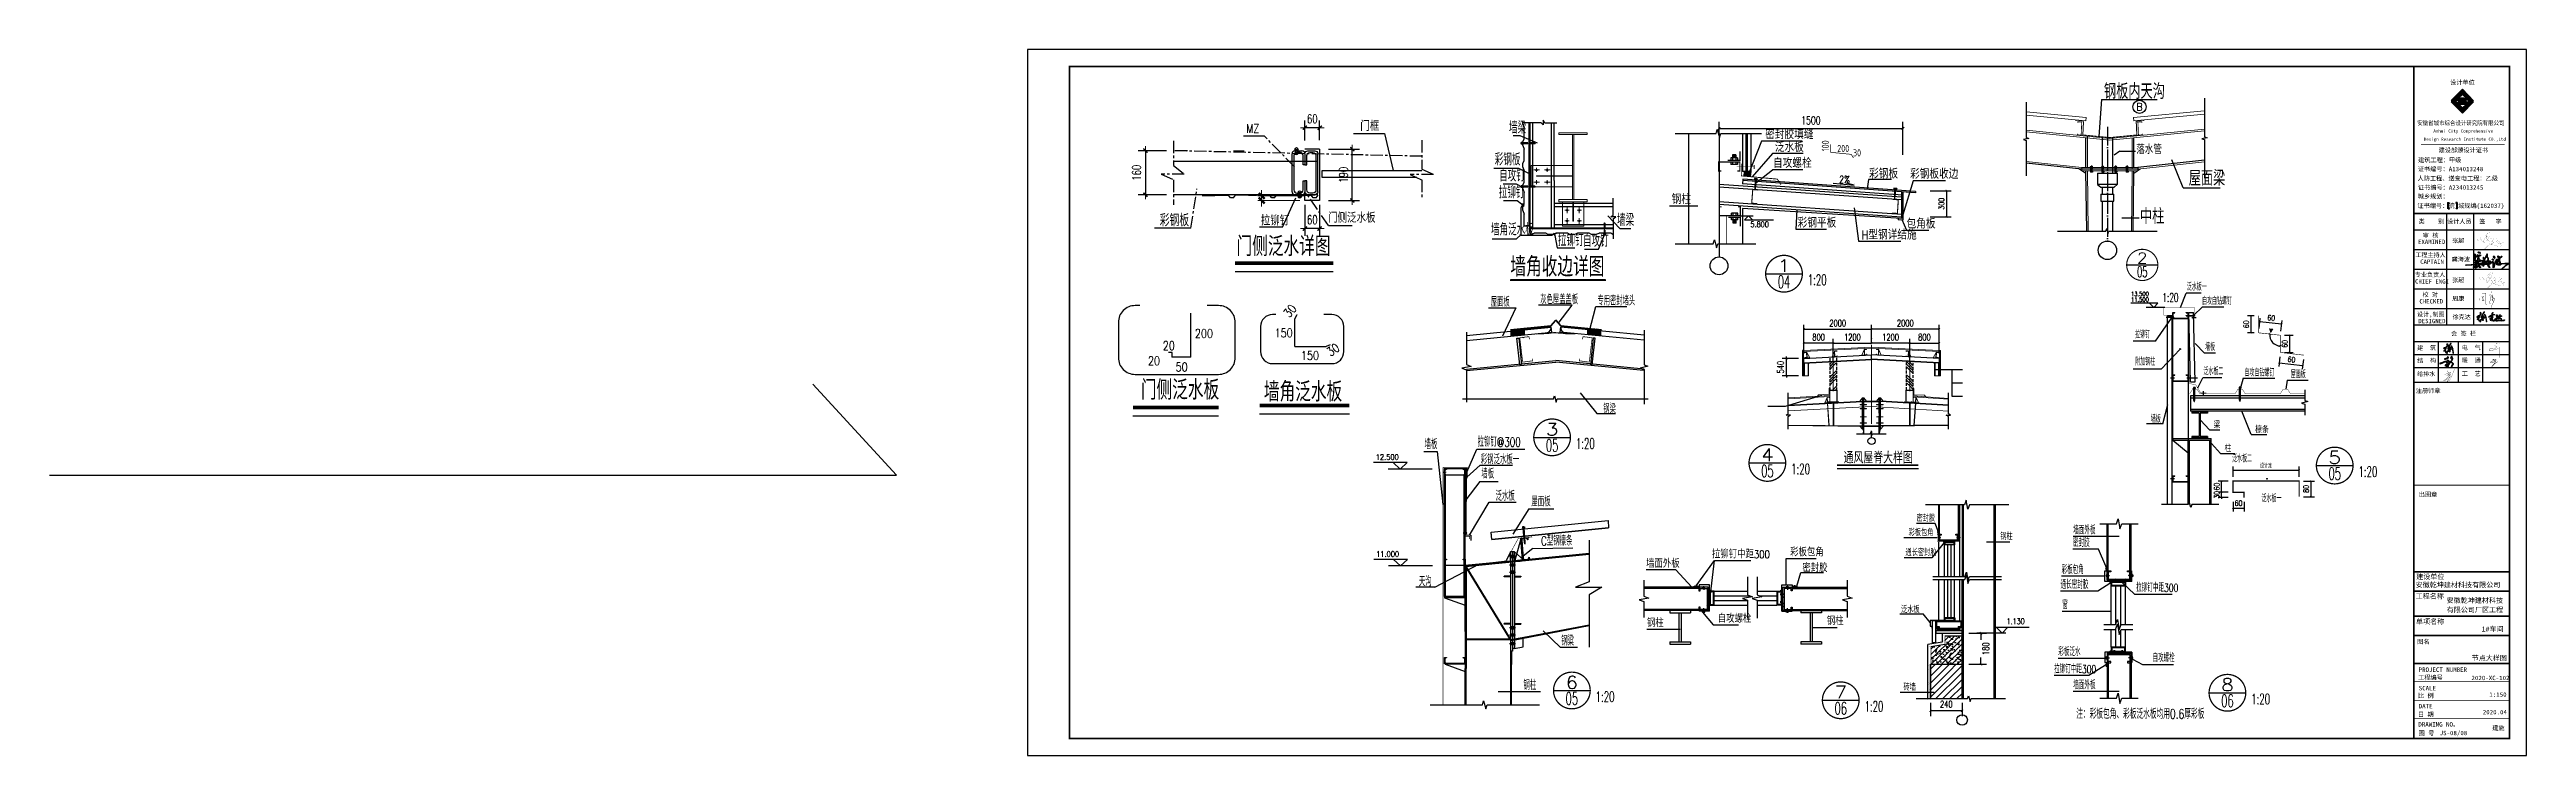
# Model space of a CAD drawing. Extents: x 4150464 to 4450492, y 75142 to 874437.
# Drawn here: x 4161002 to 4382088, y 75142 to 138142 of the extents above; entities that cross this region are included whole.
import ezdxf
from ezdxf.enums import TextEntityAlignment as Align

# ---------------------------------------------------------------- set-up
doc = ezdxf.new("R2010")
doc.units = 0
doc.header["$LTSCALE"] = 1000
doc.header["$MEASUREMENT"] = 0
for name, pattern in [('30', [0]), ('CENTER', [50.8, 31.75, -6.35, 6.35, -6.35]), ('CENTERX2', [0.8, 0.5, -0.1, 0.1, -0.1]), ('DASH', [0.35, 0.25, -0.1]), ('DOTE', [2.42, 2, -0.2, 0.02, -0.2]), ('H1', [0.375, 0.25, -0.125]), ('HIDDEN', [9.525, 6.35, -3.175])]:
    doc.linetypes.add(name, pattern=pattern)
for name, color, linetype in [('1', 7, 'Continuous'), ('15011', 7, 'Continuous'), ('A_DE_DETAIL_3', 144, 'Continuous'), ('AXIS', 3, 'Continuous'), ('AXIS_TEXT', 7, 'Continuous'), ('BEAM', 7, 'Continuous'), ('C', 4, 'CENTER'), ('CC', 3, 'Continuous'), ('D', 4, 'Continuous'), ('DIM', 7, 'Continuous'), ('DIM1', 210, 'Continuous'), ('DIM_LEAD', 3, 'Continuous'), ('DIM_SYMB', 3, 'Continuous'), ('DOTE', 8, 'DOTE'), ('DY', 4, 'Continuous'), ('J', 4, 'Continuous'), ('JZSM', 7, 'Continuous'), ('killer_tk0.0000', 1, 'Continuous'), ('killer_tk3.0000', 1, 'Continuous'), ('OTHER', 253, 'Continuous'), ('PANNEL', 7, 'Continuous'), ('PUB_DIM', 3, 'Continuous'), ('PUB_HATCH', 8, 'Continuous'), ('PUB_TEXT', 7, 'Continuous'), ('PUB_TITLE', 4, 'Continuous'), ('PUB_WALL', 255, 'Continuous'), ('SGT', 40, 'Continuous'), ('TDB_文字', 3, 'Continuous'), ('WALL', 6, 'Continuous'), ('WALL_$LINE', 7, 'Continuous'), ('WINDOW', 4, 'Continuous'), ('ZHOU', 8, 'CENTERX2'), ('一般文字', 6, 'Continuous'), ('卫浴', 7, 'Continuous'), ('图框', 7, 'Continuous'), ('签名', 7, 'Continuous'), ('线', 144, 'Continuous'), ('线线', 150, 'Continuous'), ('细线', 135, 'Continuous'), ('钢架', 3, 'Continuous')]:
    doc.layers.add(name, color=color, linetype=linetype)
doc.layers.add('尺寸线', color=4, linetype='Continuous', lineweight=15)
doc.styles.add('_HZTXT', font='txt.shx', dxfattribs={"width": 0.8, "bigfont": 'hztxt.shx'})
doc.styles.add('_ROMANC', font='ROMANC.shx', dxfattribs={"width": 0.6})
doc.styles.add('_TCH_DIM', font='SIMPLEX', dxfattribs={"bigfont": 'GBCBIG'})
doc.styles.add('COMP', font='COMPLEX', dxfattribs={"bigfont": 'hztxt'})
doc.styles.add('COMPLEX', font='COMPLEX')
doc.styles.add('DIM_FONT', font='SIMPLEX', dxfattribs={"width": 0.7, "bigfont": 'GBCBIG'})
doc.styles.add('HZ', font='rs.shx', dxfattribs={"width": 0.8, "bigfont": 'hztxt.shx'})
doc.styles.add('HZTXT', font='txt', dxfattribs={"width": 0.7, "height": 300, "bigfont": 'HZTXT'})
doc.styles.get("Standard").update_dxf_attribs({"font": 'gbenor.shx', "bigfont": 'gbcbig.shx'})
doc.styles.add('STYLE-黑体', font='simhei.ttf')
doc.styles.add('TSSD_REIN', font='Tssdeng.shx', dxfattribs={"width": 0.7, "bigfont": 'tssdchn.shx'})
doc.styles.add('宋体', font='SimSun.ttf')
doc.styles.add('黑体', font='simhei.ttf')
doc.dimstyles.new('2细化10倍GJ实际标注', dxfattribs={"dimtxt": 600, "dimasz": 240, "dimexe": 160, "dimexo": 200, "dimgap": 100, "dimtad": 1, "dimdec": 0, "dimlfac": 0.1, "dimzin": 0, "dimdsep": 46, "dimtxsty": 'HZ', "dimblk1": 'ARCHTICK', "dimblk2": 'ARCHTICK', "dimsah": 1, "dimcen": 0.18, "dimdle": 100, "dimclrd": 252, "dimclre": 252, "dimclrt": 7, "dimadec": 0, "dimazin": 0, "dimtfac": 1, "dimtdec": 0, "dimtix": 1, "dimtmove": 2, "dimatfit": 3, "dimldrblk": 'ARCHTICK', "dimfxl": 1, "dimtolj": 1, "dimtzin": 0, "dimlwd": 13, "dimlwe": 13, "dimarcsym": 0})
doc.dimstyles.new('DIMN', dxfattribs={"dimtxt": 300, "dimasz": 100, "dimexe": 250, "dimexo": 300, "dimgap": 150, "dimtad": 1, "dimdec": 0, "dimzin": 0, "dimdsep": 46, "dimtxsty": 'DIM_FONT', "dimblk": 'ARCHTICK', "dimcen": 0.09, "dimclrt": 7, "dimazin": 2, "dimtfac": 1, "dimtdec": 0, "dimtix": 1, "dimtmove": 2, "dimatfit": 3, "dimfxl": 1, "dimtolj": 1, "dimtzin": 0, "dimarcsym": 0})
doc.dimstyles.new('DIMN150', dxfattribs={"dimscale": 1.5, "dimtxt": 300, "dimasz": 100, "dimexe": 250, "dimexo": 300, "dimgap": 150, "dimtad": 1, "dimdec": 0, "dimzin": 0, "dimdsep": 46, "dimtxsty": 'DIM_FONT', "dimblk": 'ARCHTICK', "dimcen": 0.09, "dimclrt": 7, "dimazin": 2, "dimtfac": 1, "dimtdec": 0, "dimtix": 1, "dimtmove": 2, "dimatfit": 3, "dimfxl": 1, "dimtolj": 1, "dimtzin": 0, "dimarcsym": 0})
doc.dimstyles.new('副本(10)WGH', dxfattribs={"dimscale": 1.2, "dimtxt": 300, "dimasz": 1, "dimexe": 250, "dimexo": 300, "dimgap": 150, "dimtad": 1, "dimdec": 0, "dimlfac": 0.1, "dimzin": 0, "dimdsep": 46, "dimtxsty": 'DIM_FONT', "dimblk1": '_DIMX', "dimblk2": '_DIMX', "dimsah": 1, "dimcen": 0.09, "dimclrd": 3, "dimclre": 3, "dimclrt": 7, "dimadec": 0, "dimazin": 0, "dimtfac": 1, "dimtdec": 0, "dimtix": 1, "dimtmove": 2, "dimatfit": 3, "dimldrblk": '_DIMX', "dimfxl": 1, "dimtolj": 1, "dimtzin": 0, "dimarcsym": 0})
pattern_1 = [(45, (591447.16, 403261.27), (-157.508036, 157.508036), [])]
pattern_2 = [(135, (0, 1000), (-673.5192, -673.5192), []), (135, (1e-14, 1224.5), (-673.5192, -673.5192), []), (135, (3e-14, 1449), (-673.5192, -673.5192), []), (135, (4e-14, 1673.5), (-673.5192, -673.5192), [])]
pattern_3 = [(45, (0, 1000), (-673.5192, 673.5192), []), (45, (224.5, 1000), (-673.5192, 673.5192), []), (45, (449, 1000), (-673.5192, 673.5192), []), (45, (673.5, 1000), (-673.5192, 673.5192), [])]

msp = doc.modelspace()

# ---------------------------------------------------------------- texts
at = {"style": '_ROMANC', "width": 0.6}
for height, p in [(935.6, (4317939, 117120)), (795.6, (4349599, 115613)), (935.6, (4297241, 102517)), (935.6, (4316456, 100235)), (935.6, (4367096, 99999)), (935.6, (4299005, 79925)), (935.6, (4323006, 79051)), (935.6, (4357520, 79719))]:
    msp.add_text('1:20', height=height, dxfattribs=at).set_placement(p)
at = {"layer": 'PUB_TEXT'}
for s, height, style, p in [('安徽乾坤建材科技有限公司', 450, '宋体', (4372196, 90143)), ('安徽乾坤建材科技', 450, '宋体', (4374955, 88759)), ('有限公司厂区工程', 450, '宋体', (4374970, 87915)), ('1#车间', 450, '黑体', (4378085, 86199)), ('节点大样图', 450, '宋体', (4377194, 83619, 0)), ('2020-XC-102', 394.42, '黑体', (4377178, 81864)), ('1:150', 394.4, '黑体', (4378772, 80377)), ('2020.04', 394.4, '黑体', (4378187, 78810)), ('建施', 394.4, '黑体', (4379030, 77399)), ('JS-08/08', 394.4, '黑体', (4374337, 76948))]:
    msp.add_text(s, height=height, dxfattribs=dict(at, style=style)).set_placement(p)
at = {"layer": '图框', "color": 4}
for s, height, style, p in [('设计单位', 394.4, '黑体', (4375268, 135017)), ('Anhui City Comprehensive ', 283.86, '黑体', (4373778, 130730)), (' 建筑工程：甲级', 394.4, '黑体', (4372103, 128086)), (' Design Research Institute CO.,Ltd', 283.86, '黑体', (4372701, 129999)), ('建设部颁设计证书', 394.4, '黑体', (4374250, 128970)), ('人防工程、送变电工程：乙级', 394.42, '黑体', (4372368, 126452)), ('证书编号：A134013248', 394.42, '黑体', (4372389, 127282)), ('证书编号：A234013245', 394.42, '黑体', (4372396, 125636)), ('证书编号：皖 城规编(162037)', 394.42, '黑体', (4372361, 124007)), ('城乡规划：', 394.4, '黑体', (4372393, 124848)), ('龚海波', 386.5, 'STYLE-黑体', (4375419, 119223)), ('张超', 386.5, 'STYLE-黑体', (4375461, 120901)), ('张超', 386.5, 'STYLE-黑体', (4375461, 117387)), ('周康', 386.5, 'STYLE-黑体', (4375461, 115731)), ('徐克达', 386.5, 'STYLE-黑体', (4375494, 114090)), ('注册师章', 394.4, '黑体', (4372207, 107497)), ('出图章', 394.4, '黑体', (4372467, 98245)), ('建设单位', 450, '黑体', (4372249, 90873)), ('工程名称', 450, '黑体', (4372200, 89130)), ('单项名称', 450, '黑体', (4372230, 86874)), ('图名', 394.4, '黑体', (4372333, 85101)), ('工程编号', 394.4, '黑体', (4372411, 81904)), ('比 例', 394.4, '黑体', (4372397, 80286)), ('SCALE', 394.4, '黑体', (4372473, 80950)), ('DATE', 394.4, '黑体', (4372471, 79347)), ('DRAWING NO。', 394.42, '黑体', (4372440, 77720)), ('日 期', 394.4, '黑体', (4372397, 78617)), ('图 号', 394.4, '黑体', (4372453, 76933))]:
    msp.add_text(s, height=height, dxfattribs=dict(at, style=style)).set_placement(p)
at = {"layer": '图框', "color": 4, "style": '黑体', "width": 0.88}
msp.add_text('安徽省城市综合设计研究院有限公司', height=394.42, dxfattribs=at).set_placement((4372346, 131393))
at = {"layer": '图框', "color": 0}
for s, height, style, p in [('类    别 ', 386.5, 'STYLE-黑体', (4372460, 122610)), ('审 核', 386.5, 'STYLE-黑体', (4372846, 121369)), ('设计人员', 386.5, 'STYLE-黑体', (4375010, 122610)), ('签   字', 386.5, 'STYLE-黑体', (4377881, 122610)), ('工程主持人', 386.5, 'STYLE-黑体', (4372166, 119618)), ('EXAMINED ', 386.5, 'STYLE-黑体', (4372412, 120788)), ('CAPTAIN', 386.5, 'STYLE-黑体', (4372603, 119017)), ('专业负责人', 386.5, 'STYLE-黑体', (4372133, 117861)), ('CHIEF ENGI', 386.5, 'STYLE-黑体', (4372145, 117260)), ('CHECKED  ', 386.5, 'STYLE-黑体', (4372531, 115478)), ('校 对', 386.5, 'STYLE-黑体', (4372813, 116078)), ('设计,制图', 386.5, 'STYLE-黑体', (4372313, 114321)), ('DESIGNED ', 386.5, 'STYLE-黑体', (4372440, 113721)), ('会 签 栏', 386.5, 'STYLE-黑体', (4375358, 112611)), ('结  构', 386.5, 'STYLE-黑体', (4372329, 110202)), ('建  筑', 386.5, 'STYLE-黑体', (4372329, 111333)), ('暖  通', 386.5, 'STYLE-黑体', (4376314, 110215)), ('电  气', 386.5, 'STYLE-黑体', (4376314, 111346)), ('给排水', 386.5, 'STYLE-黑体', (4372329, 109007)), ('工  艺', 386.5, 'STYLE-黑体', (4376314, 109020)), ('PROJECT NUMBER', 394.42, '黑体', (4372464, 82601))]:
    msp.add_text(s, height=height, dxfattribs=dict(at, style=style)).set_placement(p)

# ---------------------------------------------------------------- blocks, each defined once
blk = doc.blocks.new('_DIMX')
blk.add_line((-150, 0), (150, 0))
at = {"const_width": 50}
blk.add_lwpolyline([(-70, -70), (70, 70)], dxfattribs=at)
blk = doc.blocks.new('*D291')
at = {"layer": 'Defpoints', "color": 0}
for p in [(997971, 571951), (997971, 571073), (998574, 571077)]:
    blk.add_point(p, dxfattribs=at)
at = {"layer": '尺寸线', "color": 3, "lineweight": -2}
for p, q in [((997970, 571951), (997969, 571951)), ((997971, 571433), (997971, 572251)), ((998574, 571951), (997971, 571951)), ((998574, 571437), (998574, 572251)), ((998576, 571951), (998577, 571951))]:
    blk.add_line(p, q, dxfattribs=at)
at = {"layer": '尺寸线', "color": 3, "lineweight": -2, "xscale": 1.2, "yscale": 1.2, "zscale": 1.2}
blk.add_blockref('_DIMX', (997971, 571951), dxfattribs=at)
at = {"layer": '尺寸线', "color": 3, "lineweight": -2, "xscale": 1.2, "yscale": 1.2, "zscale": 1.2, "rotation": 180}
blk.add_blockref('_DIMX', (998574, 571951), dxfattribs=at)
at = {"layer": '尺寸线', "color": 7, "lineweight": 13, "insert": (998273, 572313), "char_height": 360, "attachment_point": 5, "style": 'DIM_FONT'}
blk.add_mtext('\\A1;60', dxfattribs=at)
blk = doc.blocks.new('_ArchTick')
at = {"color": 0, "linetype": 'ByBlock', "const_width": 0.4}
blk.add_lwpolyline([(-0.5, -0.5), (0.5, 0.5)], dxfattribs=at)
blk = doc.blocks.new('*D292')
at = {"color": 252, "lineweight": 13}
for p, q in [((997471, 569167), (996045, 569167)), ((997771, 568980), (996045, 568980)), ((996205, 569167), (996205, 569407)), ((996205, 568980), (996205, 569167)), ((996205, 568980), (996205, 568740))]:
    blk.add_line(p, q, dxfattribs=at)
at = {"layer": 'Defpoints', "color": 0}
for p in [(996205, 569167), (997671, 569167), (997971, 568980)]:
    blk.add_point(p, dxfattribs=at)
at = {"color": 252, "lineweight": 13, "xscale": 240, "yscale": 240, "zscale": 240}
for p, rotation in [((996205, 569167), 270), ((996205, 568980), 90)]:
    blk.add_blockref('_ArchTick', p, dxfattribs=dict(at, rotation=rotation))
at = {"color": 7, "insert": (996105, 569074), "char_height": 5, "attachment_point": 5, "rotation": 90, "style": 'HZ'}
blk.add_mtext('\\A1;19', dxfattribs=at)
blk = doc.blocks.new('*D293')
at = {"layer": 'Defpoints', "color": 0}
for p in [(998574, 571077), (999908, 571077), (998574, 568980)]:
    blk.add_point(p, dxfattribs=at)
at = {"layer": '尺寸线', "color": 3, "lineweight": -2}
for p, q in [((998934, 571077), (1000208, 571077)), ((999908, 568981), (999908, 571076)), ((998934, 568980), (1000208, 568980))]:
    blk.add_line(p, q, dxfattribs=at)
at = {"layer": '尺寸线', "color": 3, "lineweight": -2, "xscale": 1.2, "yscale": 1.2, "zscale": 1.2}
for p, rotation in [((999908, 571077), 90), ((999908, 568980), 270)]:
    blk.add_blockref('_DIMX', p, dxfattribs=dict(at, rotation=rotation))
at = {"layer": '尺寸线', "color": 7, "lineweight": 13, "insert": (999546, 570029), "char_height": 360, "attachment_point": 5, "rotation": 90, "style": 'DIM_FONT'}
blk.add_mtext('\\A1;190', dxfattribs=at)
blk = doc.blocks.new('*D290')
at = {"layer": 'Defpoints', "color": 0}
for p in [(997971, 569156), (998574, 569159), (997971, 567833)]:
    blk.add_point(p, dxfattribs=at)
at = {"layer": '尺寸线', "color": 3, "lineweight": -2}
for p, q in [((997971, 568796), (997971, 567533)), ((998574, 568799), (998574, 567533)), ((997970, 567833), (997969, 567833)), ((998574, 567833), (997971, 567833)), ((998576, 567833), (998577, 567833))]:
    blk.add_line(p, q, dxfattribs=at)
at = {"layer": '尺寸线', "color": 3, "lineweight": -2, "xscale": 1.2, "yscale": 1.2, "zscale": 1.2}
blk.add_blockref('_DIMX', (997971, 567833), dxfattribs=at)
at = {"layer": '尺寸线', "color": 3, "lineweight": -2, "xscale": 1.2, "yscale": 1.2, "zscale": 1.2, "rotation": 180}
blk.add_blockref('_DIMX', (998574, 567833), dxfattribs=at)
at = {"layer": '尺寸线', "color": 7, "lineweight": 13, "insert": (998273, 568195), "char_height": 360, "attachment_point": 5, "style": 'DIM_FONT'}
blk.add_mtext('\\A1;60', dxfattribs=at)
blk = doc.blocks.new('*D289')
at = {"layer": 'Defpoints', "color": 0}
for p in [(992675, 571014), (991459, 569215), (992675, 569215)]:
    blk.add_point(p, dxfattribs=at)
at = {"layer": '尺寸线', "color": 3, "lineweight": -2}
for p, q in [((992315, 571014), (991159, 571014)), ((991459, 571013), (991459, 569216)), ((992315, 569215), (991159, 569215))]:
    blk.add_line(p, q, dxfattribs=at)
at = {"layer": '尺寸线', "color": 3, "lineweight": -2, "xscale": 1.2, "yscale": 1.2, "zscale": 1.2}
for p, rotation in [((991459, 571014), 90), ((991459, 569215), 270)]:
    blk.add_blockref('_DIMX', p, dxfattribs=dict(at, rotation=rotation))
at = {"layer": '尺寸线', "color": 7, "lineweight": 13, "insert": (991097, 570114), "char_height": 360, "attachment_point": 5, "rotation": 90, "style": 'DIM_FONT'}
blk.add_mtext('\\A1;160', dxfattribs=at)
blk = doc.blocks.new('fgde34')
at = {"color": 6, "ltscale": 0.5}
for p, q in [((994671, 563305), (994671, 561507)), ((993918, 561695), (993768, 561695)), ((993918, 561507), (993918, 561695)), ((994671, 561507), (993918, 561507))]:
    blk.add_line(p, q, dxfattribs=at)
for p, q in [((998930, 563074), (999027, 563247)), ((998930, 561937), (998930, 563074)), ((998930, 561937), (1000209, 561937)), ((1000371, 562006), (1000209, 561937))]:
    blk.add_line(p, q)
at = {"layer": '1', "color": 8}
blk.add_lwpolyline([(992601, 563613), (992405, 563613, 0.4142136), (991720, 562929), (991720, 561488, 0.4142136), (992405, 560804), (995812, 560804, 0.4142136), (996496, 561488), (996496, 562929, 0.4142136), (995812, 563613), (995345, 563613)], format="xyb", dxfattribs=at)
at = {"layer": '1', "color": 8, "elevation": 0}
blk.add_lwpolyline([(998158, 563243), (998019, 563243, 0.4142136), (997532, 562757), (997532, 561732, 0.4142136), (998019, 561245), (1000442, 561245, 0.4142136), (1000928, 561732), (1000928, 562757, 0.4142136), (1000442, 563243), (1000110, 563243)], format="xyb", dxfattribs=at)
at = {"layer": 'PUB_DIM', "const_width": 30}
blk.add_lwpolyline([(994671, 563305), (994671, 561507), (993918, 561507), (993918, 561695), (993768, 561695)], dxfattribs=at)
at = {"layer": 'PUB_DIM'}
for points, const_width, elevation in [([(999027, 563247), (998930, 563074), (998930, 561937), (1000209, 561937), (1000371, 562006)], 30, 0), ([(992315, 559454), (995816, 559454)], 158, -3724), ([(997487, 559533), (1001159, 559533)], 158, 0)]:
    blk.add_lwpolyline(points, dxfattribs=dict(at, const_width=const_width, elevation=elevation))
for points, elevation in [([(992315, 559117), (995816, 559117)], -3724), ([(997487, 559195), (1001159, 559195)], 0)]:
    blk.add_lwpolyline(points, dxfattribs=dict(at, elevation=elevation))
at = {"style": 'HZTXT', "width": 0.8}
for s, p in [('门侧泛水板', (992640, 559771)), ('墙角泛水板', (997662, 559695))]:
    blk.add_text(s, height=800, dxfattribs=at).set_placement(p)
at = {"layer": 'PUB_DIM', "color": 6, "linetype": 'Continuous', "style": 'HZTXT', "width": 0.8}
for rotation, p in [(49.73949, (998705, 563095)), (34.87539, (1000389, 561522))]:
    blk.add_text('30', height=360, rotation=rotation, dxfattribs=at).set_placement(p)
for s, p in [('200', (994843, 562294)), ('150', (998102, 562318)), ('20', (993535, 561796)), ('150', (999179, 561397))]:
    blk.add_text(s, height=360, dxfattribs=at).set_placement(p)
at = {"layer": '一般文字', "color": 6, "linetype": 'Continuous', "lineweight": -3, "style": 'HZTXT', "width": 0.8}
for s, p in [('20', (992927, 561177)), ('50', (994058, 560925))]:
    blk.add_text(s, height=360, dxfattribs=at).set_placement(p)
blk = doc.blocks.new('fdg34')
at = {"color": 3}
for p, q in [((1009266, 564439), (1009266, 564238)), ((1009339, 564333), (1009266, 564439)), ((1008045, 563805), (1008320, 563805)), ((1008320, 563805), (1009027, 563516)), ((1009193, 564333), (1008415, 564333)), ((1008441, 564281), (1008441, 564333)), ((1008441, 564281), (1008493, 564130)), ((1008441, 563568), (1008493, 563659)), ((1008441, 563397), (1008441, 563568)), ((1008493, 563659), (1008493, 564130)), ((1008682, 564333), (1008682, 560121)), ((1009266, 564238), (1009193, 564333)), ((1009339, 564333), (1009835, 564333)), ((1007250, 562478), (1008258, 562478)), ((1008258, 562478), (1008668, 562270)), ((1008441, 563397), (1008493, 563246)), ((1008441, 562684), (1008493, 562774)), ((1008441, 562513), (1008441, 562684)), ((1008441, 562513), (1008493, 562362)), ((1008493, 562774), (1008493, 563246)), ((1007640, 561842), (1008174, 561842)), ((1008174, 561842), (1008397, 561714)), ((1008441, 561799), (1008493, 561890)), ((1008441, 561629), (1008441, 561799)), ((1008441, 561629), (1008493, 561477)), ((1008493, 561890), (1008493, 562362)), ((1008493, 561006), (1008493, 561477)), ((1007648, 561159, 0), (1008204, 561159, 0)), ((1008204, 561159, 0), (1008385, 561021, 0)), ((1008441, 560915), (1008493, 561006)), ((1008441, 560744), (1008441, 560915)), ((1008441, 560744), (1008493, 560593)), ((1008493, 560121), (1008493, 560593)), ((1012404, 560014), (1011906, 560524)), ((1012039, 560482), (1012133, 560555)), ((1012240, 560482), (1012039, 560482)), ((1012133, 560555), (1012133, 561246)), ((1012133, 560409), (1012240, 560482)), ((1012133, 560409), (1012133, 559583)), ((1007182, 559586), (1008186, 559586)), ((1008186, 559586), (1008367, 559772)), ((1008493, 560121), (1008682, 560121)), ((1008724, 560005), (1008724, 559764)), ((1008724, 560005), (1012133, 560005)), ((1008756, 559764), (1008724, 559764)), ((1008756, 559764), (1008907, 559816)), ((1009379, 559816), (1008907, 559816)), ((1009469, 559764), (1009379, 559816)), ((1009640, 559764), (1009469, 559764)), ((1009640, 559764), (1009791, 559816)), ((1009751, 559720, 0), (1009836, 559227, 0)), ((1010263, 559816), (1009791, 559816)), ((1010353, 559764), (1010263, 559816)), ((1010524, 559764), (1010353, 559764)), ((1010524, 559764), (1010676, 559816)), ((1011147, 559816), (1010676, 559816)), ((1011238, 559764), (1011147, 559816)), ((1011409, 559764), (1011238, 559764)), ((1011409, 559764), (1011560, 559816)), ((1011531, 559172, 0), (1011777, 559754, 0)), ((1012031, 559816), (1011560, 559816)), ((1012122, 559764), (1012031, 559816)), ((1012133, 559764), (1012122, 559764)), ((1012404, 560014), (1012851, 560014)), ((1009836, 559227, 0), (1010569, 559227, 0)), ((1010960, 559172, 0), (1011531, 559172, 0))]:
    blk.add_line(p, q, dxfattribs=at)
for p, q in [((1008379, 563489), (1008379, 563519)), ((1008404, 563519), (1008379, 563519)), ((1008379, 563489), (1008379, 563459)), ((1008404, 563459), (1008379, 563459)), ((1008410, 563506), (1008385, 563506)), ((1008410, 563472), (1008385, 563472)), ((1008410, 563534), (1008410, 563525)), ((1008410, 563525), (1008410, 563489)), ((1008410, 563453), (1008410, 563489)), ((1008410, 563444), (1008410, 563453)), ((1008416, 563540), (1008418, 563540)), ((1008418, 563438), (1008416, 563438)), ((1008418, 563540), (1008418, 563489)), ((1008441, 563532), (1008418, 563532)), ((1008418, 563438), (1008418, 563489)), ((1008441, 563446), (1008418, 563446)), ((1008441, 563532), (1008441, 563446)), ((1008642, 563508), (1008441, 563508)), ((1008642, 563470), (1008441, 563470)), ((1008379, 561721), (1008379, 561751)), ((1008404, 561751), (1008379, 561751)), ((1008379, 561721), (1008379, 561691)), ((1008404, 561691), (1008379, 561691)), ((1008410, 561738), (1008385, 561738)), ((1008410, 561705), (1008385, 561705)), ((1008410, 561766), (1008410, 561757)), ((1008410, 561757), (1008410, 561721)), ((1008410, 561685), (1008410, 561721)), ((1008410, 561676), (1008410, 561685)), ((1008416, 561772), (1008418, 561772)), ((1008418, 561670), (1008416, 561670)), ((1008418, 561772), (1008418, 561721)), ((1008441, 561765), (1008418, 561765)), ((1008418, 561670), (1008418, 561721)), ((1008441, 561678), (1008418, 561678)), ((1008441, 561765), (1008441, 561678)), ((1008642, 561740), (1008441, 561740)), ((1008642, 561702), (1008441, 561702)), ((1008367, 560871), (1008464, 561044)), ((1008367, 559734), (1008367, 560871)), ((1008724, 560041), (1008724, 561034)), ((1009717, 561109), (1009717, 561034)), ((1008367, 559734), (1009645, 559734)), ((1009807, 559803), (1009645, 559734)), ((1011727, 559793, 0), (1011777, 559793, 0)), ((1011727, 559793, 0), (1011727, 559792, 0)), ((1011733, 559786, 0), (1011741, 559786, 0)), ((1011734, 559817, 0), (1011734, 559793, 0)), ((1011734, 559817, 0), (1011821, 559817, 0)), ((1011741, 559786, 0), (1011777, 559786, 0)), ((1011747, 559780, 0), (1011747, 559754, 0)), ((1011777, 559754, 0), (1011747, 559754, 0)), ((1011758, 559944, 0), (1011758, 559817, 0)), ((1011761, 559786, 0), (1011761, 559760, 0)), ((1011828, 559793, 0), (1011777, 559793, 0)), ((1011813, 559786, 0), (1011777, 559786, 0)), ((1011777, 559754, 0), (1011807, 559754, 0)), ((1011794, 559786, 0), (1011794, 559760, 0)), ((1011796, 559944, 0), (1011796, 559817, 0)), ((1011807, 559780, 0), (1011807, 559754, 0)), ((1011822, 559786, 0), (1011813, 559786, 0)), ((1011821, 559817, 0), (1011821, 559793, 0)), ((1011828, 559793, 0), (1011828, 559792, 0)), ((1007928, 557899), (1011824, 557899))]:
    blk.add_line(p, q)
at = {"linetype": 'H1'}
for p, q in [((1008930, 563508), (1008642, 563508)), ((1008930, 563470), (1008642, 563470)), ((1008667, 563508), (1008682, 563470)), ((1008692, 563508), (1008707, 563470)), ((1008717, 563508), (1008732, 563470)), ((1008742, 563508), (1008757, 563470)), ((1008766, 563508), (1008781, 563470)), ((1008791, 563508), (1008806, 563470)), ((1008816, 563508), (1008831, 563470)), ((1008841, 563508), (1008856, 563470)), ((1008866, 563508), (1008881, 563470)), ((1008891, 563508), (1008941, 563489)), ((1008892, 563508), (1008907, 563470)), ((1008930, 563508), (1008941, 563489)), ((1008930, 563470), (1008941, 563489)), ((1008930, 561740), (1008642, 561740)), ((1008930, 561702), (1008642, 561702)), ((1008667, 561740), (1008682, 561702)), ((1008692, 561740), (1008707, 561702)), ((1008717, 561740), (1008732, 561702)), ((1008742, 561740), (1008757, 561702)), ((1008766, 561740), (1008781, 561702)), ((1008791, 561740), (1008806, 561702)), ((1008816, 561740), (1008831, 561702)), ((1008841, 561740), (1008856, 561702)), ((1008866, 561740), (1008881, 561702)), ((1008891, 561740), (1008941, 561721)), ((1008892, 561740), (1008907, 561702)), ((1008930, 561740), (1008941, 561721)), ((1008930, 561702), (1008941, 561721)), ((1011758, 560193, 0), (1011777, 560244, 0)), ((1011758, 560233, 0), (1011777, 560244, 0)), ((1011758, 560233, 0), (1011758, 559944, 0)), ((1011758, 560194, 0), (1011796, 560209, 0)), ((1011758, 560168, 0), (1011796, 560183, 0)), ((1011758, 560144, 0), (1011796, 560159, 0)), ((1011758, 560119, 0), (1011796, 560134, 0)), ((1011758, 560094, 0), (1011796, 560109, 0)), ((1011758, 560069, 0), (1011796, 560084, 0)), ((1011758, 560044, 0), (1011796, 560059, 0)), ((1011758, 560019, 0), (1011796, 560034, 0)), ((1011758, 559995, 0), (1011796, 560010, 0)), ((1011758, 559970, 0), (1011796, 559985, 0)), ((1011796, 560233, 0), (1011777, 560244, 0)), ((1011796, 560233, 0), (1011796, 559944, 0))]:
    blk.add_line(p, q, dxfattribs=at)
at = {"color": 2}
for p, q in [((1008724, 564333), (1008724, 560041)), ((1008848, 560041), (1008848, 564333)), ((1009593, 564333), (1009593, 560041)), ((1009717, 561978), (1009717, 564333)), ((1009717, 561978), (1009717, 560041)), ((1011270, 561034), (1009717, 561034)), ((1009717, 560910), (1012133, 560910)), ((1012133, 561034), (1011270, 561034)), ((1008724, 560041), (1012133, 560041)), ((1012133, 560165), (1009717, 560165))]:
    blk.add_line(p, q, dxfattribs=at)
at = {"color": 6}
for p, q in [((1008385, 561021, 0), (1008499, 560926, 0)), ((1009683, 559820, 0), (1009751, 559720, 0))]:
    blk.add_line(p, q, dxfattribs=at)
at = {"extrusion": (0, 0, -1)}
for centre, start_param, end_param in [((1008385, 563512), 2.3561945, 3.9269908), ((1008385, 563500), 3.9269908, 5.4977871), ((1008385, 563478), 2.3561945, 3.9269908), ((1008385, 563466), 3.9269908, 5.4977871), ((1008385, 561744), 2.3561945, 3.9269908), ((1008385, 561732), 3.9269908, 5.4977871), ((1008385, 561710), 2.3561945, 3.9269908), ((1008385, 561699), 3.9269908, 5.4977871), ((1011767, 559760, 0), 2.3561945, 3.9269908), ((1011822, 559792, 0), 0.7853982, 2.3561945)]:
    blk.add_ellipse(centre, major_axis=(4.22, 4.22), ratio=1, start_param=start_param, end_param=end_param, dxfattribs=at)
for centre, major_axis, start_param, end_param in [((1008404, 563525), (4.22, 4.22), 3.9269908, 5.4977871), ((1008404, 563453), (-4.22, 4.22), 3.9269908, 5.4977871), ((1008416, 563534), (4.22, 4.22), 0.7853982, 2.3561945), ((1008416, 563444), (4.22, 4.22), 2.3561945, 3.9269908), ((1008404, 561757), (4.22, 4.22), 3.9269908, 5.4977871), ((1008404, 561685), (-4.22, 4.22), 3.9269908, 5.4977871), ((1008416, 561766), (4.22, 4.22), 0.7853982, 2.3561945), ((1008416, 561676), (4.22, 4.22), 2.3561945, 3.9269908), ((1011733, 559792, 0), (4.22, -4.22), 3.9269908, 5.4977871), ((1011741, 559780, 0), (4.22, 4.22), -0.7853982, 0.7853982), ((1011755, 559760, 0), (4.22, 4.22), 3.9269908, 5.4977871), ((1011788, 559760, 0), (4.22, 4.22), 3.9269908, 5.4977871), ((1011800, 559760, 0), (4.22, -4.22), 3.9269908, 5.4977871), ((1011813, 559780, 0), (4.22, 4.22), 0.7853982, 2.3561945)]:
    blk.add_ellipse(centre, major_axis=major_axis, ratio=1, start_param=start_param, end_param=end_param)
at = {"layer": 'C', "color": 1, "linetype": 'ByBlock', "const_width": 26.7}
blk.add_lwpolyline([(1007928, 557936), (1011824, 557936)], dxfattribs=at)
at = {"layer": '钢架', "lineweight": 5}
for p, q in [((1009917, 563851), (1009917, 563923)), ((1011070, 563923), (1009917, 563923)), ((1010474, 563851), (1009917, 563851)), ((1010474, 563851), (1010524, 563851)), ((1010474, 561189), (1010474, 563851)), ((1010524, 563851), (1011070, 563851)), ((1010524, 561189), (1010524, 563851)), ((1011070, 563851), (1011070, 563923)), ((1008786, 562589), (1010474, 562589)), ((1008786, 561719), (1008786, 562589)), ((1010474, 561719), (1008786, 561719)), ((1009005, 562166), (1009005, 562142)), ((1009005, 562166), (1010474, 562166)), ((1009005, 562142), (1010474, 562142)), ((1010474, 561189), (1009917, 561189)), ((1009917, 561189), (1009917, 561107)), ((1011070, 561107), (1009917, 561107)), ((1010059, 561107), (1010059, 560103)), ((1010474, 561189), (1010524, 561189)), ((1010481, 560316), (1010481, 561107)), ((1010506, 560316), (1010506, 561107)), ((1011070, 561189), (1010524, 561189)), ((1010928, 560103), (1010928, 561107)), ((1011070, 561189), (1011070, 561107)), ((1010059, 560103), (1010928, 560103)), ((1010506, 560316), (1010481, 560316))]:
    blk.add_line(p, q, dxfattribs=at)
at = {"layer": '钢架', "color": 3, "lineweight": 5}
for p, q in [((1009003, 562433), (1008949, 562402)), ((1009003, 562433), (1009057, 562402)), ((1009005, 562490), (1009005, 562323)), ((1009437, 562433), (1009384, 562402)), ((1009437, 562433), (1009491, 562402)), ((1009440, 562490), (1009440, 562323)), ((1009123, 562403), (1008888, 562403)), ((1009123, 561907), (1008888, 561907)), ((1008949, 562402), (1009003, 562371)), ((1008949, 561906), (1009003, 561937)), ((1009003, 561875), (1008949, 561906)), ((1009057, 562402), (1009003, 562371)), ((1009057, 561906), (1009003, 561937)), ((1009003, 561875), (1009057, 561906)), ((1009005, 561820), (1009005, 561987)), ((1009557, 562403), (1009323, 562403)), ((1009557, 561907), (1009323, 561907)), ((1009384, 562402), (1009437, 562371)), ((1009384, 561906), (1009437, 561937)), ((1009437, 561875), (1009384, 561906)), ((1009491, 562402), (1009437, 562371)), ((1009491, 561906), (1009437, 561937)), ((1009437, 561875), (1009491, 561906)), ((1009440, 561820), (1009440, 561987)), ((1010162, 560755), (1010328, 560755)), ((1010249, 560872), (1010249, 560638)), ((1010249, 560438), (1010249, 560203)), ((1010832, 560755), (1010665, 560755)), ((1010745, 560872), (1010745, 560638)), ((1010745, 560438), (1010745, 560203)), ((1010162, 560320), (1010328, 560320)), ((1010832, 560320), (1010665, 560320))]:
    blk.add_line(p, q, dxfattribs=at)
for centre in [(1010245, 560755), (1010745, 560755), (1010245, 560320), (1010745, 560320)]:
    blk.add_circle(centre, 32.7, dxfattribs=at)
at = {"style": 'HZTXT', "width": 0.8}
blk.add_text('墙角收边详图', height=800, dxfattribs=at).set_placement((1007930, 558050))
at = {"layer": 'PUB_TEXT', "style": '_TCH_DIM', "width": 0.7}
for s, p in [('墙梁', (1007876, 563883)), ('彩钢板', (1007293, 562585, 0)), ('自攻钉', (1007473, 561929)), ('拉铆钉', (1007457, 561242, 0)), ('墙梁', (1012289, 560111)), ('墙角泛水板', (1007141, 559725)), ('拉铆钉', (1009872, 559290, 0)), ('自攻钉', (1010898, 559259, 0))]:
    blk.add_text(s, height=500, dxfattribs=at).set_placement(p)
blk = doc.blocks.new('fgdf342')
for points in [[(1375705, 668710), (1375189, 668660), (1375193, 668626), (1375071, 668615), (1375068, 668648), (1374889, 668631), (1374889, 668350), (1375705, 668428)], [(1375061, 668725), (1375071, 668615), (1375193, 668626), (1375182, 668736)], [(1379969, 668631), (1379792, 668648), (1379789, 668615), (1379668, 668626), (1379671, 668660), (1379160, 668709), (1379160, 668428), (1379969, 668350)], [(1379678, 668736), (1379668, 668626), (1379789, 668615), (1379799, 668725)]]:
    blk.add_hatch(color=256).paths.add_polyline_path(points)
at = {"lineweight": 50}
for p, q in [((1377150, 668928), (1377430, 669235)), ((1377150, 668928), (1377430, 669235)), ((1377430, 669235), (1377710, 668928)), ((1377710, 668928), (1377430, 669235)), ((1374885, 668711), (1377150, 668928)), ((1377710, 668928), (1379975, 668711))]:
    blk.add_line(p, q, dxfattribs=at)
at = {"color": 6}
for p, q in [((1372441, 668397), (1377163, 668849)), ((1372441, 668115), (1377190, 668570)), ((1377190, 668570), (1377163, 668849)), ((1377670, 668570), (1377697, 668849)), ((1382344, 668123), (1377670, 668570)), ((1382344, 668404), (1377697, 668849)), ((1372441, 666508), (1377430, 666986)), ((1372441, 666429), (1377422, 666906)), ((1382338, 666435), (1377424, 666906)), ((1382344, 666515), (1377430, 666986))]:
    blk.add_line(p, q, dxfattribs=at)
for p, q in [((1374885, 668711), (1377150, 668928)), ((1379975, 668711), (1377710, 668928))]:
    blk.add_line(p, q)
at = {"color": 2, "const_width": 41.2}
for points in [[(1374885, 668711), (1377150, 668928), (1377430, 669235), (1377710, 668928), (1379975, 668711)], [(1375958, 668175), (1375917, 668326), (1375412, 668259), (1375572, 666903), (1376119, 666973), (1376105, 667097)], [(1378904, 668175), (1378945, 668326), (1379450, 668259), (1379290, 666903), (1378743, 666973), (1378756, 667097)]]:
    blk.add_lwpolyline(points, dxfattribs=at)
at = {"color": 6, "const_width": 5.29}
blk.add_lwpolyline([(1374885, 668711), (1377150, 668928), (1377430, 669235), (1377710, 668928), (1379975, 668711)], dxfattribs=at)
for points in [[(1375061, 668725), (1375182, 668736), (1375193, 668626), (1375071, 668615)], [(1379799, 668725), (1379678, 668736), (1379668, 668626), (1379789, 668615)]]:
    blk.add_lwpolyline(points, close=True)
at = {"color": 6}
for points in [[(1375251, 668238), (1375352, 668248), (1375507, 666765), (1375407, 666755)], [(1379610, 668238), (1379510, 668248), (1379354, 666765), (1379454, 666755)]]:
    blk.add_lwpolyline(points, close=True, dxfattribs=at)
at = {"lineweight": 80}
blk.add_arc((1375608, 668261), 19.1, 95.36699, 185.82331, dxfattribs=at)
at = {"color": 6}
for centre, radius, start, end in [((1375934, 682948), 14464, 271.67092, 275.91001), ((1376865, 668830), 298, 289.88078, 3.7357), ((1378418, 675597), 7105, 261.94693, 270.60875), ((1377995, 668830), 298, 176.2643, 250.11922)]:
    blk.add_arc(centre, radius, start, end, dxfattribs=at)
at = {"layer": 'AXIS'}
blk.add_line((1375181, 669930), (1374452, 668348), dxfattribs=at)
at = {"layer": 'OTHER'}
for p, q in [((1382344, 668684), (1382344, 666755)), ((1382564, 666685), (1382124, 666565)), ((1382124, 666565), (1382344, 666495)), ((1382344, 666755), (1382564, 666685)), ((1382344, 666495), (1382344, 664565)), ((1377283, 664845), (1377342, 665030)), ((1377342, 665030), (1377443, 664661)), ((1372206, 664845), (1377283, 664845)), ((1377443, 664661), (1377502, 664845)), ((1377502, 664845), (1382579, 664845))]:
    blk.add_line(p, q, dxfattribs=at)
at = {"layer": 'PUB_DIM'}
for p, q in [((1373668, 669930), (1375181, 669930)), ((1378325, 670073), (1376447, 670073)), ((1377554, 669052), (1378325, 670073)), ((1379279, 668579), (1379663, 670001)), ((1379663, 670001), (1381383, 670001)), ((1378774, 665191), (1379707, 664027)), ((1379707, 664027), (1380749, 664027))]:
    blk.add_line(p, q, dxfattribs=at)
blk.add_lwpolyline([(1372441, 668573), (1372441, 666763), (1372706, 666667), (1372177, 666573), (1372441, 666479), (1372441, 664669)], dxfattribs=at)
at = {"layer": 'PUB_TEXT', "style": '_TCH_DIM', "width": 0.7}
for s, p in [('屋面板', (1373795, 670003)), ('灰色屋盖盖板', (1376561, 670142)), ('专用密封堵头', (1379747, 670069)), ('钢梁', (1380074, 664043))]:
    blk.add_text(s, height=500, dxfattribs=at).set_placement(p)
blk = doc.blocks.new('*D341')
at = {"layer": 'AXIS', "color": 0, "lineweight": -2}
for p, q in [((1093274, 730491), (1093274, 731272)), ((1103535, 729429), (1103535, 731272)), ((1093274, 730897), (1103535, 730897))]:
    blk.add_line(p, q, dxfattribs=at)
at = {"layer": 'Defpoints', "color": 0}
for p in [(1093274, 730041), (1103535, 730897), (1103535, 728979)]:
    blk.add_point(p, dxfattribs=at)
at = {"layer": 'AXIS', "color": 0, "lineweight": -2, "xscale": 150, "yscale": 150, "zscale": 150, "rotation": 180}
blk.add_blockref('_ArchTick', (1093274, 730897), dxfattribs=at)
at = {"layer": 'AXIS', "color": 0, "lineweight": -2, "xscale": 150, "yscale": 150, "zscale": 150}
blk.add_blockref('_ArchTick', (1103535, 730897), dxfattribs=at)
at = {"layer": 'AXIS', "color": 7, "insert": (1098404, 731347), "char_height": 450, "attachment_point": 5, "style": 'DIM_FONT'}
blk.add_mtext('\\A1;1500', dxfattribs=at)
blk = doc.blocks.new('*D342')
at = {"layer": 'Defpoints', "color": 0}
for p in [(1104766, 727428), (1105985, 727428), (1104766, 725968)]:
    blk.add_point(p, dxfattribs=at)
at = {"layer": 'PUB_DIM', "color": 0, "lineweight": -2}
for p, q in [((1105066, 727428), (1106235, 727428)), ((1105985, 725968), (1105985, 727428)), ((1105066, 725968), (1106235, 725968))]:
    blk.add_line(p, q, dxfattribs=at)
at = {"layer": 'PUB_DIM', "color": 0, "lineweight": -2, "xscale": 100, "yscale": 100, "zscale": 100}
for p, rotation in [((1105985, 727428), 90), ((1105985, 725968), 270)]:
    blk.add_blockref('_ArchTick', p, dxfattribs=dict(at, rotation=rotation))
at = {"layer": 'PUB_DIM', "color": 7, "insert": (1105685, 726698), "char_height": 300, "attachment_point": 5, "rotation": 90, "style": 'DIM_FONT'}
blk.add_mtext('\\A1;300', dxfattribs=at)
blk = doc.blocks.new('_INDEX2')
blk.add_line((-0.5, 0), (0.5, 0))
at = {"const_width": 0.035}
blk.add_lwpolyline([(-0.5, 0, 1), (0.5, 0, 1)], format="xyb", close=True, dxfattribs=at)
at = {"style": 'COMP'}
for tag, width, p, p2 in [('1', 2.333333, (-0.17, 0.05), (0.17, 0.05)), ('-', 1.166667, (-0.17, -0.39), (0.17, -0.39))]:
    blk.add_attdef(tag, text='', height=0.34, dxfattribs=dict(at, width=width)).set_placement(p, p2, align=Align.FIT)
blk = doc.blocks.new('sdgfdg')
h = blk.add_hatch()
h.set_pattern_fill('ANSI37', color=256, scale=7.5, style=0)
h.set_pattern_definition([(45, (940921.474, 438379.817), (-16.8379802, 16.8379802), []), (135, (940921.474, 438379.817), (-16.8379802, -16.8379802), [])])
h.paths.add_polyline_path([(1036368, 569627, 1), (1036278, 569627, 1)])
h = blk.add_hatch()
h.set_pattern_fill('ANSI32', color=256, scale=45, style=0)
h.set_pattern_definition([(315, (970491.75, 700444.56), (-303.0836, -303.0836), []), (315, (970693.8, 700444.56), (-303.0836, -303.0836), [])])
h.paths.add_polyline_path([(1037860, 568760), (1036360, 568760), (1036360, 569019), (1036435, 569019), (1036435, 568965), (1036435, 568835), (1037785, 568835), (1037785, 569019), (1037860, 569019)])
h.paths.add_polyline_path([(1037860, 569109), (1037785, 569109), (1037785, 569164), (1037785, 569285), (1037635, 569285), (1037635, 569360), (1037860, 569360)])
h.paths.add_polyline_path([(1036585, 569285), (1036435, 569285), (1036435, 569109), (1036360, 569109), (1036360, 569360), (1036585, 569360)])
h = blk.add_hatch()
h.set_pattern_fill('ANSI37', color=256, scale=7.5, style=0)
h.set_pattern_definition([(45, (941183.32, 437405.269), (-16.8379802, 16.8379802), []), (135, (941183.32, 437405.269), (-16.8379802, -16.8379802), [])])
h.paths.add_polyline_path([(1036630, 568652, 1), (1036540, 568652, 1)])
h = blk.add_hatch()
h.set_pattern_fill('ANSI32', color=256, scale=45, style=0)
h.set_pattern_definition([(45, (970491.75, 432498.54), (-303.0836, 303.0836), []), (45, (970693.8, 432498.54), (-303.0836, 303.0836), [])])
h.paths.add_polyline_path([(1037860, 564183), (1036360, 564183), (1036360, 563924), (1036435, 563924), (1036435, 563978), (1036435, 564108), (1037785, 564108), (1037785, 563924), (1037860, 563924)])
h.paths.add_polyline_path([(1037860, 563834), (1037785, 563834), (1037785, 563779), (1037785, 563658), (1037635, 563658), (1037635, 563583), (1037860, 563583)])
h.paths.add_polyline_path([(1036585, 563658), (1036435, 563658), (1036435, 563834), (1036360, 563834), (1036360, 563583), (1036585, 563583)])
h = blk.add_hatch()
h.set_pattern_fill('ANSI37', color=256, scale=7.5, style=0)
h.set_pattern_definition([(45, (941178.18, 433037.428), (-16.8379802, 16.8379802), []), (135, (941178.18, 433037.428), (-16.8379802, -16.8379802), [])])
h.paths.add_polyline_path([(1036625, 564285, 1), (1036535, 564285, 1)])
for p, q in [((1036435, 569238), (1036435, 572309)), ((1037785, 569285), (1037785, 572309)), ((1036300, 569081), (1036300, 569019)), ((1036300, 569081), (1036330, 569081)), ((1036300, 569019), (1036330, 569019)), ((1036330, 569126), (1036330, 568974)), ((1036330, 569126), (1036360, 569126)), ((1036330, 568974), (1036360, 568974)), ((1036360, 569126), (1036360, 568974)), ((1036360, 569074), (1036435, 569074)), ((1036360, 569026), (1036435, 569026)), ((1036435, 569074), (1036517, 569050)), ((1036435, 569026), (1036517, 569050)), ((1037785, 569074), (1037702, 569050)), ((1037785, 569026), (1037702, 569050)), ((1037921, 569074), (1037785, 569074)), ((1037921, 569026), (1037785, 569026)), ((1037951, 569126), (1037921, 569126)), ((1037921, 569126), (1037921, 568974)), ((1037951, 568974), (1037921, 568974)), ((1037951, 569126), (1037951, 568974)), ((1037981, 569081), (1037951, 569081)), ((1037981, 569019), (1037951, 569019)), ((1037981, 569081), (1037981, 569019)), ((1036300, 563924), (1036330, 563924)), ((1036300, 563862), (1036300, 563924)), ((1036300, 563862), (1036330, 563862)), ((1036330, 563969), (1036360, 563969)), ((1036330, 563817), (1036330, 563969)), ((1036330, 563817), (1036360, 563817)), ((1036360, 563817), (1036360, 563969)), ((1036360, 563917), (1036435, 563917)), ((1036360, 563869), (1036435, 563869)), ((1036435, 563917), (1036517, 563893)), ((1036435, 563869), (1036517, 563893)), ((1036435, 563658), (1036435, 561353)), ((1037785, 563917), (1037702, 563893)), ((1037785, 563869), (1037702, 563893)), ((1037921, 563917), (1037785, 563917)), ((1037921, 563869), (1037785, 563869)), ((1037785, 563658), (1037785, 561353)), ((1037951, 563969), (1037921, 563969)), ((1037921, 563817), (1037921, 563969)), ((1037951, 563817), (1037921, 563817)), ((1037951, 563817), (1037951, 563969)), ((1037981, 563924), (1037951, 563924)), ((1037981, 563862), (1037951, 563862)), ((1037981, 563862), (1037981, 563924))]:
    blk.add_line(p, q)
for points in [[(1036360, 569459), (1036360, 569558), (1036383, 569558), (1036383, 569459)], [(1036615, 568685), (1037515, 568685), (1037515, 568385), (1036615, 568385)], [(1036660, 568640), (1037470, 568640), (1037470, 568430), (1036660, 568430)], [(1036768, 568640), (1036867, 568640), (1036867, 568617), (1036768, 568617)], [(1037256, 568640), (1037355, 568640), (1037355, 568617), (1037256, 568617)], [(1036615, 564258), (1037515, 564258), (1037515, 564558), (1036615, 564558)], [(1036660, 564303), (1037470, 564303), (1037470, 564513), (1036660, 564513)], [(1036768, 564303), (1036867, 564303), (1036867, 564326), (1036768, 564326)], [(1037256, 564303), (1037355, 564303), (1037355, 564326), (1037256, 564326)], [(1036360, 563485), (1036360, 563385), (1036383, 563385), (1036383, 563485)]]:
    blk.add_lwpolyline(points, close=True)
for points in [[(1037635, 569360), (1037860, 569360), (1037860, 568760), (1036360, 568760), (1036360, 569360), (1036585, 569360), (1036585, 569285), (1036435, 569285), (1036435, 568835), (1037785, 568835), (1037785, 569285), (1037635, 569285), (1037635, 569360)], [(1037635, 563583), (1037860, 563583), (1037860, 564183), (1036360, 564183), (1036360, 563583), (1036585, 563583), (1036585, 563658), (1036435, 563658), (1036435, 564108), (1037785, 564108), (1037785, 563658), (1037635, 563658), (1037635, 563583)]]:
    blk.add_lwpolyline(points)
for centre in [(1036323, 569627), (1036585, 568652), (1036580, 564285)]:
    blk.add_circle(centre, 45)
for centre, start, end in [((1036315, 569508), 90, 270), ((1036817, 568685), 0, 180), ((1037306, 568685), 0, 180), ((1036817, 564258), 180, 0), ((1037306, 564258), 180, 0), ((1036315, 563435), 90, 270)]:
    blk.add_arc(centre, 60, start, end)
at = {"layer": 'PUB_DIM'}
for p, q in [((1035830, 570706), (1034216, 570706)), ((1034957, 571497), (1034232, 571497)), ((1037110, 571497), (1034957, 571497)), ((1036287, 569653), (1035830, 570706)), ((1035145, 569015), (1033500, 569015)), ((1036210, 569015), (1035145, 569015)), ((1035772, 568078), (1033438, 568078)), ((1036585, 568607), (1035772, 568078)), ((1037306, 568617), (1038074, 567885)), ((1038074, 567885), (1040445, 567885)), ((1034919, 566810), (1033546, 566810)), ((1036615, 566810), (1034919, 566810)), ((1035223, 562778), (1033041, 562778)), ((1034654, 563859), (1033294, 563859)), ((1036210, 563859), (1034654, 563859)), ((1036255, 563435), (1035223, 562778)), ((1037951, 563817), (1038589, 563486)), ((1038589, 563486), (1040533, 563486)), ((1034957, 561783), (1034232, 561783)), ((1037110, 561783), (1034957, 561783))]:
    blk.add_line(p, q, dxfattribs=at)
for points in [[(1035910, 572309), (1036941, 572309), (1037056, 572624), (1037167, 571994), (1037278, 572309), (1038310, 572309)], [(1036165, 565982), (1036896, 565982), (1037011, 566297), (1037122, 565667), (1037233, 565982), (1037965, 565982)], [(1036165, 565682), (1036896, 565682), (1037011, 565997), (1037122, 565367), (1037233, 565682), (1037965, 565682)], [(1035910, 561353), (1036941, 561353), (1037056, 561668), (1037167, 561038), (1037278, 561353), (1038310, 561353)]]:
    blk.add_lwpolyline(points, dxfattribs=at)
at = {"layer": 'PUB_TEXT'}
for p, q in [((1036360, 569531), (1036315, 569531)), ((1036360, 569486), (1036315, 569486)), ((1036795, 568640), (1036795, 568685)), ((1036840, 568640), (1036840, 568685)), ((1037283, 568640), (1037283, 568685)), ((1037328, 568640), (1037328, 568685)), ((1036795, 564303), (1036795, 564258)), ((1036840, 564303), (1036840, 564258)), ((1037283, 564303), (1037283, 564258)), ((1037328, 564303), (1037328, 564258)), ((1036360, 563457), (1036315, 563457)), ((1036360, 563412), (1036315, 563412))]:
    blk.add_line(p, q, dxfattribs=at)
at = {"layer": 'WALL'}
for p, q in [((1036360, 568760), (1036360, 572309)), ((1037860, 568760), (1037860, 572309)), ((1036360, 568760), (1037860, 568760)), ((1036360, 564183), (1037860, 564183)), ((1036360, 564183), (1036360, 561353)), ((1037860, 564183), (1037860, 561353))]:
    blk.add_line(p, q, dxfattribs=at)
for points in [[(1037905, 568685), (1036210, 568685), (1036210, 569345), (1036315, 569345), (1036315, 569610)], [(1037905, 568685), (1037905, 569344)], [(1037905, 564258), (1036210, 564258), (1036210, 563598), (1036315, 563598), (1036315, 563333)], [(1037905, 564258), (1037905, 563599)]]:
    blk.add_lwpolyline(points, dxfattribs=at)
at = {"layer": 'WINDOW'}
for p, q in [((1036615, 565982), (1036615, 568385)), ((1036915, 565982), (1036915, 568385)), ((1037215, 565929), (1037215, 568372)), ((1037515, 565982), (1037515, 568372)), ((1036615, 564558), (1036615, 565682)), ((1036915, 564558), (1036915, 565682)), ((1037215, 564558), (1037215, 565629)), ((1037515, 564558), (1037515, 565682))]:
    blk.add_line(p, q, dxfattribs=at)
at = {"layer": 'PUB_TEXT', "style": '_TCH_DIM', "width": 0.7}
for s, height, p in [('墙面外板', 500, (1034232, 571647)), ('密封胶', 500, (1034216, 570856)), ('彩板包角', 500, (1033500, 569165)), ('通长密封胶', 500, (1033438, 568228)), ('窗', 500, (1033546, 566960)), ('拉铆钉中距300', 500, (1038181, 568035)), ('彩板泛水', 500, (1033294, 564009)), ('自攻螺栓', 500, (1039203, 563636)), ('拉铆钉中距300', 500, (1033030, 562928)), ('墙面外板', 500, (1034232, 561933)), ('注：彩板包角、彩板泛水板均用0.6厚彩板', 600, (1034423, 560073))]:
    blk.add_text(s, height=height, dxfattribs=at).set_placement(p)
blk = doc.blocks.new('hfgh')
h = blk.add_hatch()
h.set_pattern_fill('ANSI37', color=256, scale=7.5, angle=-90, style=0)
h.set_pattern_definition([(225, (1110888.77, 657409.579), (-16.8379802, 16.8379802), []), (135, (1110888.77, 657409.579), (16.8379802, 16.8379802), [])])
h.paths.add_polyline_path([(979597, 562008, 1), (979687, 562008, 1)])
h = blk.add_hatch()
h.set_pattern_fill('ANSI32', color=256, scale=45, angle=-90, style=0)
h.set_pattern_definition([(315, (848824.02, 627839.3), (303.0836, 303.0836), []), (315, (848824.02, 627637.25), (303.0836, 303.0836), [])])
h.paths.add_polyline_path([(980508, 560471), (980508, 561971), (980249, 561971), (980249, 561896), (980303, 561896), (980433, 561896), (980433, 560546), (980249, 560546), (980249, 560471)])
h.paths.add_polyline_path([(980159, 560471), (980159, 560546), (980105, 560546), (979983, 560546), (979983, 560696), (979908, 560696), (979908, 560471)])
h.paths.add_polyline_path([(979983, 561746), (979983, 561896), (980159, 561896), (980159, 561971), (979908, 561971), (979908, 561746)])
h = blk.add_hatch()
h.set_pattern_fill('ANSI37', color=256, scale=7.5, angle=-90, style=0)
h.set_pattern_definition([(315, (849362.916, 657152.87), (16.8379802, 16.8379802), []), (45, (849362.916, 657152.87), (-16.8379802, 16.8379802), [])])
h.paths.add_polyline_path([(980565, 561751, 1), (980655, 561751, 1)])
h = blk.add_hatch()
h.set_pattern_fill('ANSI37', color=256, scale=7.5, angle=-90, style=0)
h.set_pattern_definition([(315, (853961.72, 657147.732), (16.8379802, 16.8379802), []), (45, (853961.72, 657147.732), (-16.8379802, 16.8379802), [])])
h.paths.add_polyline_path([(985164, 561746, 1), (985254, 561746, 1)])
h = blk.add_hatch()
h.set_pattern_fill('ANSI32', color=256, scale=45, angle=-90, style=0)
h.set_pattern_definition([(225, (1117001, 627839.3), (-303.0836, 303.0836), []), (225, (1117001, 627637.25), (-303.0836, 303.0836), [])])
h.paths.add_polyline_path([(985317, 560471), (985317, 561971), (985576, 561971), (985576, 561896), (985522, 561896), (985392, 561896), (985392, 560546), (985576, 560546), (985576, 560471)])
h.paths.add_polyline_path([(985666, 560471), (985666, 560546), (985720, 560546), (985842, 560546), (985842, 560696), (985917, 560696), (985917, 560471)])
h.paths.add_polyline_path([(985842, 561746), (985842, 561896), (985666, 561896), (985666, 561971), (985917, 561971), (985917, 561746)])
h = blk.add_hatch()
h.set_pattern_fill('ANSI37', color=256, scale=7.5, angle=-90, style=0)
h.set_pattern_definition([(315, (854936.27, 657409.579), (16.8379802, 16.8379802), []), (45, (854936.27, 657409.579), (-16.8379802, 16.8379802), [])])
h.paths.add_polyline_path([(986138, 562008, 1), (986228, 562008, 1)])
for p, q in [((979908, 561896), (976367, 561896)), ((980143, 562001), (980294, 562001)), ((980143, 562001), (980143, 561971)), ((980143, 561971), (980294, 561971)), ((980188, 562031), (980249, 562031)), ((980188, 562031), (980188, 562001)), ((980194, 561971), (980194, 561896)), ((980194, 561896), (980218, 561814)), ((980242, 561896), (980218, 561814)), ((980242, 561971), (980242, 561896)), ((980249, 562031), (980249, 562001)), ((980294, 562001), (980294, 561971)), ((985682, 562001), (985531, 562001)), ((985531, 562001), (985531, 561971)), ((985682, 561971), (985531, 561971)), ((985637, 562031), (985576, 562031)), ((985576, 562031), (985576, 562001)), ((985583, 561971), (985583, 561896)), ((985583, 561896), (985607, 561814)), ((985631, 561896), (985607, 561814)), ((985631, 561971), (985631, 561896)), ((985637, 562031), (985637, 562001)), ((985682, 562001), (985682, 561971)), ((985917, 561896), (989458, 561896)), ((979908, 560546), (976367, 560546)), ((978025, 560336), (979355, 560336)), ((980143, 560380), (980143, 560410)), ((980143, 560410), (980294, 560410)), ((980143, 560380), (980294, 560380)), ((980188, 560350), (980188, 560380)), ((980188, 560350), (980249, 560350)), ((980194, 560546), (980218, 560629)), ((980194, 560410), (980194, 560546)), ((980242, 560546), (980218, 560629)), ((980242, 560410), (980242, 560546)), ((980249, 560350), (980249, 560380)), ((980294, 560380), (980294, 560410)), ((985531, 560380), (985531, 560410)), ((985682, 560410), (985531, 560410)), ((985682, 560380), (985531, 560380)), ((985576, 560350), (985576, 560380)), ((985637, 560350), (985576, 560350)), ((985583, 560546), (985607, 560629)), ((985583, 560410), (985583, 560546)), ((985631, 560546), (985607, 560629)), ((985631, 560410), (985631, 560546)), ((985637, 560350), (985637, 560380)), ((985682, 560380), (985682, 560410)), ((985917, 560546), (989458, 560546)), ((987800, 560336), (986470, 560336)), ((978025, 558452), (979355, 558452)), ((978025, 558317), (979355, 558317)), ((987800, 558452), (986470, 558452)), ((987800, 558317), (986470, 558317))]:
    blk.add_line(p, q)
at = {"linetype": 'Continuous'}
for p, q in [((978025, 560471), (978025, 560336)), ((978622, 560336), (978622, 558452)), ((978757, 560336), (978757, 558452)), ((979355, 560471), (979355, 560336)), ((986470, 560471), (986470, 560336)), ((987068, 560336), (987068, 558452)), ((987203, 560336), (987203, 558452)), ((987800, 560471), (987800, 560336)), ((978025, 558452), (978025, 558317)), ((979355, 558452), (979355, 558317)), ((986470, 558452), (986470, 558317)), ((987800, 558452), (987800, 558317))]:
    blk.add_line(p, q, dxfattribs=at)
for points in [[(979810, 561971), (979711, 561971), (979711, 561948), (979810, 561948)], [(980583, 561716), (980583, 560816), (980883, 560816), (980883, 561716)], [(980628, 561671), (980628, 560861), (980838, 560861), (980838, 561671)], [(980628, 561563), (980628, 561464), (980652, 561464), (980652, 561563)], [(985242, 561716), (985242, 560816), (984942, 560816), (984942, 561716)], [(985197, 561671), (985197, 560861), (984987, 560861), (984987, 561671)], [(985197, 561563), (985197, 561464), (985173, 561464), (985173, 561563)], [(986015, 561971), (986114, 561971), (986114, 561948), (986015, 561948)], [(980628, 561075), (980628, 560976), (980652, 560976), (980652, 561075)], [(985197, 561075), (985197, 560976), (985173, 560976), (985173, 561075)]]:
    blk.add_lwpolyline(points, close=True)
for points in [[(979908, 560696), (979908, 560471), (980508, 560471), (980508, 561971), (979908, 561971), (979908, 561746), (979983, 561746), (979983, 561896), (980433, 561896), (980433, 560546), (979983, 560546), (979983, 560696), (979908, 560696)], [(985917, 560696), (985917, 560471), (985317, 560471), (985317, 561971), (985917, 561971), (985917, 561746), (985842, 561746), (985842, 561896), (985392, 561896), (985392, 560546), (985842, 560546), (985842, 560696), (985917, 560696)]]:
    blk.add_lwpolyline(points)
for centre in [(979642, 562008), (980610, 561751), (985209, 561746), (986183, 562008)]:
    blk.add_circle(centre, 45)
for centre, start, end in [((979760, 562016), 0, 180), ((980583, 561514), 90, 270), ((985242, 561514), 270, 90), ((986065, 562016), 0, 180), ((980583, 561025), 90, 270), ((985242, 561025), 270, 90)]:
    blk.add_arc(centre, 60, start, end)
at = {"layer": 'PUB_DIM'}
for p, q in [((978431, 563085), (976509, 563085)), ((979447, 561971), (978431, 563085)), ((979736, 562071), (980908, 563691)), ((980652, 561514), (980908, 563691)), ((980908, 563691), (983257, 563691)), ((985525, 563820), (987461, 563820)), ((985525, 562121), (985525, 563820)), ((986210, 562034), (986466, 562934)), ((986466, 562934), (987917, 562934)), ((980143, 560380), (980829, 559550)), ((980829, 559550), (982451, 559550)), ((977844, 559265), (976562, 559265)), ((978697, 559265), (977844, 559265)), ((987203, 559394), (988104, 559394)), ((988104, 559394), (988809, 559394))]:
    blk.add_line(p, q, dxfattribs=at)
for points in [[(976367, 562421), (976367, 561390), (976682, 561275), (976052, 561164), (976367, 561053), (976367, 560021)], [(983031, 562643), (983031, 561482), (983346, 561368), (982716, 561257), (983031, 561145), (983031, 559985)], [(983650, 562643), (983650, 561482), (983965, 561368), (983335, 561257), (983650, 561145), (983650, 559985)], [(989458, 562421), (989458, 561390), (989773, 561275), (989143, 561164), (989458, 561053), (989458, 560021)]]:
    blk.add_lwpolyline(points, dxfattribs=at)
at = {"layer": 'PUB_TEXT'}
for p, q in [((979738, 561971), (979738, 562016)), ((979783, 561971), (979783, 562016)), ((980628, 561536), (980583, 561536)), ((980628, 561491), (980583, 561491)), ((985197, 561536), (985242, 561536)), ((985197, 561491), (985242, 561491)), ((986042, 561971), (986042, 562016)), ((986087, 561971), (986087, 562016)), ((980628, 561048), (980583, 561048)), ((980628, 561003), (980583, 561003)), ((985197, 561048), (985242, 561048)), ((985197, 561003), (985242, 561003))]:
    blk.add_line(p, q, dxfattribs=at)
at = {"layer": 'WALL'}
for p, q in [((980508, 561971), (976367, 561971)), ((980508, 561971), (980508, 560471)), ((985317, 561971), (989458, 561971)), ((985317, 560471), (985317, 561971)), ((980508, 560471), (976367, 560471)), ((985317, 560471), (989458, 560471))]:
    blk.add_line(p, q, dxfattribs=at)
for points in [[(980583, 560426), (980583, 562121), (979923, 562121), (979923, 562016), (979659, 562016)], [(985242, 560426), (985242, 562121), (985902, 562121), (985902, 562016), (986166, 562016)], [(980583, 560426), (979924, 560426)], [(985242, 560426), (985901, 560426)]]:
    blk.add_lwpolyline(points, dxfattribs=at)
at = {"layer": 'WINDOW'}
for p, q in [((980883, 561716), (983031, 561716)), ((980883, 561416), (983212, 561416)), ((980883, 561116), (983031, 561116)), ((983650, 561716), (984942, 561716)), ((983650, 561116), (984928, 561116)), ((983831, 561416), (984942, 561416)), ((980883, 560816), (983031, 560816)), ((983650, 560816), (984928, 560816))]:
    blk.add_line(p, q, dxfattribs=at)
at = {"layer": 'PUB_TEXT', "style": '_HZTXT', "width": 0.8}
for s, p in [('拉铆钉中距300', (980746, 563841)), ('彩板包角', (985776, 563970)), ('墙面外板', (976509, 563235)), ('密封胶', (986567, 562961)), ('钢柱', (976562, 559415)), ('自攻螺栓', (981121, 559700)), ('钢柱', (988139, 559544))]:
    blk.add_text(s, height=500, dxfattribs=at).set_placement(p)
blk = doc.blocks.new('*D353')
at = {"layer": 'AXIS', "color": 0, "lineweight": -2}
for p, q in [((1105937, 52656), (1106741, 52656)), ((1106491, 52656), (1106491, 52352)), ((1106491, 51248), (1106491, 51552)), ((1105937, 51248), (1106741, 51248))]:
    blk.add_line(p, q, dxfattribs=at)
at = {"layer": 'Defpoints', "color": 0}
for p in [(1105637, 52656), (1105637, 51248), (1106491, 51248)]:
    blk.add_point(p, dxfattribs=at)
at = {"layer": 'AXIS', "color": 0, "lineweight": -2, "xscale": 100, "yscale": 100, "zscale": 100}
for p, rotation in [((1106491, 52656), 90), ((1106491, 51248), 270)]:
    blk.add_blockref('_ArchTick', p, dxfattribs=dict(at, rotation=rotation))
at = {"layer": 'AXIS', "color": 7, "insert": (1106708, 51952), "char_height": 300, "attachment_point": 5, "rotation": 90, "style": 'DIM_FONT'}
blk.add_mtext('\\A1;180', dxfattribs=at)
blk = doc.blocks.new('*D354')
at = {"layer": 'AXIS', "color": 0, "lineweight": -2}
for p, q in [((1104211, 49514), (1104211, 48899)), ((1105637, 49514), (1105637, 48899)), ((1105637, 49149), (1104211, 49149))]:
    blk.add_line(p, q, dxfattribs=at)
at = {"layer": 'Defpoints', "color": 0}
for p in [(1104211, 49814), (1105637, 49814), (1104211, 49149)]:
    blk.add_point(p, dxfattribs=at)
at = {"layer": 'AXIS', "color": 0, "lineweight": -2, "xscale": 100, "yscale": 100, "zscale": 100, "rotation": 180}
blk.add_blockref('_ArchTick', (1104211, 49149), dxfattribs=at)
at = {"layer": 'AXIS', "color": 0, "lineweight": -2, "xscale": 100, "yscale": 100, "zscale": 100}
blk.add_blockref('_ArchTick', (1105637, 49149), dxfattribs=at)
at = {"layer": 'AXIS', "color": 7, "insert": (1104924, 49449), "char_height": 300, "attachment_point": 5, "style": 'DIM_FONT'}
blk.add_mtext('\\A1;240', dxfattribs=at)
blk = doc.blocks.new('A$C006D4F7D')
for p, q in [((54, 200), (0, 0)), ((54, 200), (58, 200)), ((70, 6), (54, 200)), ((74, 6), (58, 205))]:
    blk.add_line(p, q)
at = {"layer": 'J'}
blk.add_lwpolyline([(128, 24), (128, 30), (132, 31), (134, 11), (74, 6), (58, 205), (118, 210), (119, 190), (115, 190), (115, 196, 0.414214), (104, 205), (72, 202, 0.414214), (63, 192), (77, 20, 0.414214), (87, 11), (119, 14, 0.414214)], format="xyb", close=True, dxfattribs=at)
blk = doc.blocks.new('DGSGH')
at = {"ltscale": 20}
for points in [[(13691827, 8425932), (13691827, 8425897), (13691976, 8425908), (13691976, 8425851), (13691827, 8425863), (13691827, 8425827, -0.6963051)], [(13693091, 8425932), (13693091, 8425897), (13692941, 8425908), (13692941, 8425851), (13693091, 8425863), (13693091, 8425827, 0.6963051)], [(13693067, 8422632), (13693067, 8422586), (13692873, 8422601), (13692873, 8422527), (13693067, 8422542), (13693067, 8422495, 0.6963051)]]:
    blk.add_hatch(color=256, dxfattribs=at).paths.add_polyline_path(points)
for p, q in [((13691851, 8426086), (13691851, 8425557)), ((13691851, 8426086), (13693083, 8426086)), ((13693083, 8426086), (13693083, 8425555)), ((13693016, 8422683), (13693016, 8422471)), ((13693016, 8422471), (13693303, 8422446)), ((13693303, 8422446), (13693303, 8422163)), ((13696123, 8422850), (13696252, 8422861)), ((13696123, 8422850), (13696124, 8422834)), ((13696124, 8422834), (13696253, 8422845)), ((13696134, 8422889), (13696137, 8422851)), ((13696147, 8422898), (13696220, 8422904)), ((13696161, 8422892), (13696165, 8422854)), ((13696234, 8422040), (13696164, 8422837)), ((13696194, 8422497), (13696243, 8422501)), ((13696206, 8422896), (13696210, 8422858)), ((13696283, 8422044), (13696213, 8422842)), ((13696234, 8422898), (13696237, 8422860)), ((13696253, 8422845), (13696252, 8422861)), ((13696256, 8421967), (13696234, 8422040)), ((13696256, 8421967), (13696273, 8421969)), ((13696273, 8421969), (13696283, 8422044))]:
    blk.add_line(p, q, dxfattribs=at)
at = {"color": 0}
for p, q in [((13696196, 8422473), (13696218, 8422499)), ((13696202, 8422402), (13696247, 8422454)), ((13696209, 8422330), (13696253, 8422383)), ((13696215, 8422259), (13696259, 8422312)), ((13696221, 8422188), (13696265, 8422240)), ((13696227, 8422116), (13696272, 8422169)), ((13696234, 8422045), (13696278, 8422098)), ((13696250, 8421986), (13696280, 8422021))]:
    blk.add_line(p, q, dxfattribs=at)
for p, q in [((13692997, 8420794), (13691872, 8420795)), ((13693053, 8420790), (13692997, 8420790)), ((13692997, 8419096), (13691872, 8419098)), ((13691872, 8419096), (13691872, 8419029)), ((13692997, 8419027), (13691872, 8419029)), ((13691872, 8419029), (13692996, 8418633))]:
    blk.add_line(p, q)
at = {"ltscale": 20}
for centre, major_axis, ratio, start_param, end_param in [((13696147, 8422890), (-13.9, -1.2), 0.5134468, 3.1415927, 6.2831853), ((13696184, 8422894), (-22.5, -2), 0.3160593, 3.1415797, 6.2831982)]:
    blk.add_ellipse(centre, major_axis=major_axis, ratio=ratio, start_param=start_param, end_param=end_param, dxfattribs=at)
at = {"ltscale": 20, "extrusion": (0, 0, -1)}
blk.add_ellipse((13696220, 8422897), major_axis=(13.9, 1.2), ratio=0.5134468, start_param=3.1415927, end_param=6.2831853, dxfattribs=at)
at = {"layer": 'AXIS'}
for p, q in [((13695753, 8421279), (13695415, 8421279)), ((13695753, 8420806), (13695415, 8420806)), ((13695753, 8420418), (13695415, 8420418)), ((13695753, 8417381), (13695415, 8417381)), ((13695753, 8416987), (13695415, 8416987)), ((13695753, 8416514), (13695415, 8416514))]:
    blk.add_line(p, q, dxfattribs=at)
at = {"layer": 'BEAM'}
for p, q in [((13691872, 8419096), (13691872, 8425718)), ((13691917, 8419096), (13691917, 8425718)), ((13692952, 8419096), (13692952, 8425717)), ((13692952, 8419096), (13692952, 8425717)), ((13692997, 8417341), (13692996, 8425716)), ((13692997, 8417341), (13692997, 8426054)), ((13694461, 8422206), (13694425, 8422580)), ((13694461, 8422206), (13700834, 8422843)), ((13692997, 8420784), (13699776, 8421461)), ((13692997, 8420784), (13699776, 8421461)), ((13692997, 8420739), (13699776, 8421416)), ((13692997, 8420739), (13699776, 8421416)), ((13695472, 8421031), (13692997, 8420784)), ((13692997, 8420744), (13695472, 8420986)), ((13693042, 8420744), (13697497, 8421189)), ((13694993, 8420986), (13695472, 8421031)), ((13694993, 8421017), (13694993, 8420986)), ((13695472, 8421031), (13695472, 8421532)), ((13695472, 8420986), (13695472, 8421031)), ((13695697, 8421532), (13696175, 8421099)), ((13695697, 8421054), (13695697, 8421532)), ((13696175, 8421099), (13695697, 8421054)), ((13695697, 8421054), (13696006, 8421088)), ((13695697, 8421009), (13696006, 8421037)), ((13692997, 8420867), (13692997, 8420822)), ((13692997, 8420867), (13692997, 8420822)), ((13692997, 8420867), (13693042, 8420861)), ((13692997, 8420822), (13692997, 8420861)), ((13692997, 8420744), (13692997, 8415389)), ((13692997, 8417189), (13692997, 8420739)), ((13693053, 8420750), (13693053, 8415389)), ((13695472, 8416784), (13693053, 8420750)), ((13695472, 8416784), (13693053, 8420750)), ((13693053, 8420666), (13695421, 8416784)), ((13693053, 8420666), (13695421, 8416784)), ((13692997, 8417189), (13692997, 8415159)), ((13693053, 8416964), (13693053, 8415159)), ((13695528, 8416747), (13699771, 8417555)), ((13695528, 8416702), (13699771, 8417510)), ((13693053, 8416784), (13695472, 8416784)), ((13693053, 8416784), (13695472, 8416784)), ((13695472, 8416739), (13693053, 8416739)), ((13695472, 8416739), (13693053, 8416739)), ((13693053, 8415883), (13693053, 8415928)), ((13693053, 8415883), (13693053, 8415928)), ((13695421, 8416784), (13695472, 8416784)), ((13695421, 8416784), (13695472, 8416784)), ((13695472, 8416784), (13695472, 8416739)), ((13695472, 8416784), (13695472, 8416739)), ((13695472, 8416261), (13695472, 8415389)), ((13695528, 8416110), (13695528, 8415389)), ((13695528, 8413179), (13695528, 8416110)), ((13695697, 8416784), (13696006, 8416846)), ((13696169, 8416829), (13695697, 8416739)), ((13695697, 8416739), (13696006, 8416801)), ((13695697, 8416739), (13695697, 8416261)), ((13695697, 8416261), (13696169, 8416351)), ((13696169, 8416351), (13696169, 8416829)), ((13692997, 8413179), (13692997, 8415159)), ((13692997, 8413179), (13692997, 8415159)), ((13693053, 8413179), (13693053, 8415159))]:
    blk.add_line(p, q, dxfattribs=at)
blk.add_lwpolyline([(13694421, 8422609), (13700799, 8423247), (13700834, 8422843), (13694461, 8422206)], close=True, dxfattribs=at)
at = {"layer": 'DIM'}
for p, q in [((13692997, 8420794), (13691872, 8420794)), ((13692997, 8419096), (13691872, 8419096))]:
    blk.add_line(p, q, dxfattribs=at)
at = {"layer": 'J', "color": 4}
blk.add_lwpolyline([(13692996, 8425716), (13691871, 8425718)], dxfattribs=at)
blk.add_lwpolyline([(13691872, 8426056), (13691984, 8426056), (13691984, 8426033), (13691950, 8426033, 0.4142136), (13691894, 8425977), (13691894, 8425797, 0.4142136), (13691950, 8425741), (13692917, 8425739, 0.4142136), (13692974, 8425795), (13692974, 8425975, 0.4142136), (13692918, 8426032), (13692884, 8426032), (13692884, 8426054), (13692997, 8426054)], format="xyb", dxfattribs=at)
at = {"layer": 'J'}
blk.add_lwpolyline([(13692918, 8421109), (13692885, 8421109), (13692885, 8421131), (13692997, 8421131), (13692997, 8420794), (13691872, 8420795), (13691872, 8421133), (13691985, 8421133), (13691985, 8421110), (13691951, 8421110, 0.4142136), (13691894, 8421054), (13691894, 8420874, 0.4142136), (13691950, 8420818), (13692918, 8420816, 0.4142136), (13692974, 8420872), (13692974, 8421052, 0.4142136)], format="xyb", close=True, dxfattribs=at)
at = {"layer": 'killer_tk0.0000', "color": 3, "const_width": 28.1}
for points in [[(13692991, 8422383), (13693248, 8422383), (13693248, 8422246)], [(13692997, 8422383), (13692997, 8422383), (13692997, 8422383), (13692997, 8422383), (13692997, 8420784), (13695231, 8421045), (13695891, 8422258), (13696657, 8422351), (13696657, 8422351)]]:
    blk.add_lwpolyline(points, dxfattribs=at)
at = {"layer": 'killer_tk3.0000', "color": 3, "linetype": '30'}
for p, q in [((13689834, 8426414), (13687993, 8426414)), ((13689066, 8426414), (13689450, 8426056)), ((13689834, 8426414), (13689450, 8426056)), ((13690621, 8426056), (13688785, 8426056)), ((13691191, 8426056), (13689735, 8426056)), ((13691191, 8426056), (13690577, 8426056)), ((13689855, 8421124), (13688014, 8421124)), ((13689087, 8421124), (13689471, 8420765)), ((13689855, 8421124), (13689471, 8420765)), ((13690642, 8420765), (13688806, 8420765)), ((13691212, 8420765), (13689756, 8420765))]:
    blk.add_line(p, q, dxfattribs=at)
at = {"layer": 'killer_tk3.0000', "color": 3, "linetype": '30', "ltscale": 0.02}
for p, q in [((13690742, 8427013), (13691462, 8427013)), ((13691462, 8427013), (13691782, 8424127)), ((13693083, 8425882), (13693635, 8427141)), ((13693635, 8427141), (13696263, 8427141)), ((13693044, 8426050), (13693041, 8422493)), ((13693795, 8425383), (13693042, 8424374)), ((13693083, 8425607), (13693821, 8426277)), ((13693795, 8425383), (13694809, 8425383)), ((13693821, 8426277), (13695577, 8426277)), ((13693227, 8422453), (13694307, 8424245)), ((13694307, 8424245), (13695781, 8424245)), ((13691338, 8419601), (13690309, 8419601)), ((13691338, 8419601), (13693785, 8420876))]:
    blk.add_line(p, q, dxfattribs=at)
at = {"layer": 'killer_tk3.0000', "color": 4, "linetype": '30'}
for p, q in [((13691872, 8426056), (13691871, 8425718)), ((13692997, 8426054), (13692996, 8425716))]:
    blk.add_line(p, q, dxfattribs=at)
at = {"layer": 'killer_tk3.0000', "color": 0, "linetype": '30'}
for p, q in [((13699776, 8422173), (13699776, 8419907)), ((13699776, 8419907), (13699022, 8419617)), ((13699022, 8419617), (13700453, 8419617)), ((13700453, 8419617), (13699771, 8419181)), ((13699771, 8419181), (13699771, 8416326)), ((13695584, 8416110), (13695472, 8416110)), ((13695472, 8415389), (13695472, 8413179))]:
    blk.add_line(p, q, dxfattribs=at)
at = {"layer": 'killer_tk3.0000', "color": 3, "linetype": '30', "ltscale": 0.02, "const_width": 30}
for points in [[(13691782, 8426150), (13691782, 8413179)], [(13691782, 8426150), (13693127, 8426150), (13693127, 8425717)]]:
    blk.add_lwpolyline(points, dxfattribs=at)
at = {"layer": 'OTHER'}
for p, q in [((13691081, 8413179), (13693936, 8413179)), ((13693936, 8413179), (13694006, 8413399)), ((13694006, 8413399), (13694126, 8412959)), ((13694126, 8412959), (13694196, 8413179)), ((13694196, 8413179), (13697052, 8413179))]:
    blk.add_line(p, q, dxfattribs=at)
at = {"layer": 'PANNEL'}
for p, q in [((13695472, 8421532), (13695231, 8421045)), ((13695472, 8421532), (13695472, 8416261)), ((13695584, 8421532), (13695472, 8421532)), ((13695697, 8421341), (13695472, 8421341)), ((13695697, 8421217), (13695472, 8421217)), ((13695584, 8421532), (13695584, 8416110)), ((13695584, 8421532), (13695584, 8416261)), ((13695697, 8421532), (13695584, 8421532)), ((13695697, 8421532), (13695697, 8416261)), ((13695134, 8420171), (13695134, 8420216)), ((13695472, 8420216), (13695134, 8420216)), ((13695472, 8420171), (13695134, 8420171)), ((13695697, 8420868), (13695472, 8420868)), ((13695697, 8420750), (13695472, 8420750)), ((13695697, 8420480), (13695472, 8420480)), ((13695697, 8420356), (13695472, 8420356)), ((13695472, 8420171), (13695472, 8420216)), ((13695697, 8420216), (13695697, 8420171)), ((13695697, 8420216), (13696034, 8420216)), ((13695697, 8420171), (13696034, 8420171)), ((13696034, 8420216), (13696034, 8420171)), ((13695134, 8417583), (13695134, 8417628)), ((13695472, 8417628), (13695134, 8417628)), ((13695472, 8417583), (13695134, 8417583)), ((13695472, 8417583), (13695472, 8417628)), ((13695697, 8417443), (13695472, 8417443)), ((13695697, 8417319), (13695472, 8417319)), ((13695697, 8417049), (13695472, 8417049)), ((13695697, 8416925), (13695472, 8416925)), ((13695697, 8417628), (13695697, 8417583)), ((13695697, 8417628), (13696034, 8417628)), ((13695697, 8417583), (13696034, 8417583)), ((13696034, 8417628), (13696034, 8417583)), ((13695697, 8416576), (13695472, 8416576)), ((13695697, 8416453), (13695472, 8416453)), ((13695697, 8416261), (13695584, 8416261))]:
    blk.add_line(p, q, dxfattribs=at)
at = {"layer": 'TDB_文字'}
for p, q in [((13696474, 8423892), (13695602, 8422501)), ((13696474, 8423892), (13697840, 8423892)), ((13696702, 8421718), (13696160, 8421299)), ((13696702, 8421718), (13698875, 8421761)), ((13698202, 8416314), (13697261, 8417222)), ((13699124, 8416314), (13698202, 8416314)), ((13697107, 8413890), (13694809, 8413890))]:
    blk.add_line(p, q, dxfattribs=at)
at = {"linetype": 'Continuous', "xscale": 5.93999999947846, "yscale": 5.940000000409782, "zscale": 5.94}
blk.add_blockref('A$C006D4F7D', (13695714, 8421058), dxfattribs=at)
at = {"linetype": 'Continuous', "xscale": 5.624999999702998, "yscale": 5.624999999999999, "zscale": 5.624999999999999, "rotation": 85.33333334275183}
blk.add_blockref('A$C006D4F7D', (13692996, 8415011), dxfattribs=at)
at = {"layer": 'PUB_DIM', "style": 'DIM_FONT', "width": 0.8}
for s, p in [('12.500', (13688115, 8426558)), ('11.000', (13688136, 8421267))]:
    blk.add_text(s, height=300, dxfattribs=at).set_placement(p)
at = {"layer": 'PUB_TEXT', "style": '_TCH_DIM', "width": 0.7}
for s, p in [('墙板', (13690783, 8427151)), ('拉铆钉@300', (13693679, 8427279)), ('彩钢泛水板一', (13693850, 8426321)), ('墙板', (13693876, 8425544)), ('泛水板', (13694659, 8424329)), ('屋面板', (13696616, 8424021)), ('C型钢檩条', (13697142, 8421884)), ('天沟', (13690469, 8419660)), ('钢粱', (13698244, 8416424)), ('钢柱', (13696181, 8414001))]:
    blk.add_text(s, height=500, dxfattribs=at).set_placement(p)
blk = doc.blocks.new('*X300')
at = {"color": 0}
for p, q in [((903711, -307546), (903714, -307543)), ((903711, -307554), (903717, -307548)), ((903711, -307563), (903717, -307557)), ((903711, -307572), (903717, -307566)), ((903711, -307581), (903717, -307575)), ((903711, -307590), (903717, -307584)), ((903711, -307599), (903717, -307593)), ((903712, -307606), (903716, -307602))]:
    blk.add_line(p, q, dxfattribs=at)
blk = doc.blocks.new('*D314')
at = {"layer": 'Defpoints', "color": 0}
for p in [(13699326, 8407989), (13697708, 8407367), (13699238, 8407196)]:
    blk.add_point(p, dxfattribs=at)
at = {"layer": 'PUB_DIM', "color": 0, "lineweight": -2}
for p, q in [((13697742, 8407665), (13697824, 8408408)), ((13697797, 8408160), (13699326, 8407989)), ((13699271, 8407494), (13699354, 8408237))]:
    blk.add_line(p, q, dxfattribs=at)
at = {"layer": 'PUB_DIM', "color": 0, "lineweight": -2, "xscale": 100, "yscale": 100, "zscale": 100}
for p, rotation in [((13697797, 8408160), 173.6279894778979), ((13699326, 8407989), 353.6279894778979)]:
    blk.add_blockref('_ArchTick', p, dxfattribs=dict(at, rotation=rotation))
at = {"layer": 'PUB_DIM', "color": 7, "insert": (13698599, 8408411), "char_height": 375, "attachment_point": 5, "rotation": 353.62799, "style": 'DIM_FONT'}
blk.add_mtext('\\A1;60', dxfattribs=at)
blk = doc.blocks.new('*D315')
at = {"layer": 'Defpoints', "color": 0}
for p in [(13697708, 8408567), (13697173, 8407367), (13697708, 8407367)]:
    blk.add_point(p, dxfattribs=at)
at = {"layer": 'PUB_DIM', "color": 0, "lineweight": -2}
for p, q in [((13697408, 8408567), (13696923, 8408567)), ((13697173, 8408567), (13697173, 8407367)), ((13697408, 8407367), (13696923, 8407367))]:
    blk.add_line(p, q, dxfattribs=at)
at = {"layer": 'PUB_DIM', "color": 0, "lineweight": -2, "xscale": 100, "yscale": 100, "zscale": 100}
for p, rotation in [((13697173, 8408567), 90), ((13697173, 8407367), 270)]:
    blk.add_blockref('_ArchTick', p, dxfattribs=dict(at, rotation=rotation))
at = {"layer": 'PUB_DIM', "color": 7, "insert": (13696834, 8407967), "char_height": 375, "attachment_point": 5, "rotation": 90, "style": 'DIM_FONT'}
blk.add_mtext('\\A1;60', dxfattribs=at)
blk = doc.blocks.new('*D316')
at = {"layer": 'Defpoints', "color": 0}
for p in [(13699240, 8405987), (13700802, 8405059), (13700887, 8405798)]:
    blk.add_point(p, dxfattribs=at)
at = {"layer": 'PUB_DIM', "color": 0, "lineweight": -2}
for p, q in [((13699206, 8405689), (13699127, 8405001)), ((13699155, 8405249), (13700802, 8405059)), ((13700853, 8405500), (13700774, 8404811))]:
    blk.add_line(p, q, dxfattribs=at)
at = {"layer": 'PUB_DIM', "color": 0, "lineweight": -2, "xscale": 100, "yscale": 100, "zscale": 100}
for p, rotation in [((13699155, 8405249), 173.4307353221888), ((13700802, 8405059), 353.4307353221887)]:
    blk.add_blockref('_ArchTick', p, dxfattribs=dict(at, rotation=rotation))
at = {"layer": 'PUB_DIM', "color": 7, "insert": (13700018, 8405491), "char_height": 375, "attachment_point": 5, "rotation": 353.43074, "style": 'DIM_FONT'}
blk.add_mtext('\\A1;60', dxfattribs=at)
blk = doc.blocks.new('*D317')
at = {"layer": 'Defpoints', "color": 0}
for p in [(13699238, 8407196), (13699238, 8405988), (13699884, 8405988)]:
    blk.add_point(p, dxfattribs=at)
at = {"layer": 'PUB_DIM', "color": 0, "lineweight": -2}
for p, q in [((13699538, 8407196), (13700134, 8407196)), ((13699538, 8405988), (13700134, 8405988)), ((13699884, 8407196), (13699884, 8405988))]:
    blk.add_line(p, q, dxfattribs=at)
at = {"layer": 'PUB_DIM', "color": 0, "lineweight": -2, "xscale": 100, "yscale": 100, "zscale": 100}
for p, rotation in [((13699884, 8407196), 90), ((13699884, 8405988), 270)]:
    blk.add_blockref('_ArchTick', p, dxfattribs=dict(at, rotation=rotation))
at = {"layer": 'PUB_DIM', "color": 7, "insert": (13699545, 8406592), "char_height": 375, "attachment_point": 5, "rotation": 90, "style": 'DIM_FONT'}
blk.add_mtext('\\A1;60', dxfattribs=at)
blk = doc.blocks.new('*D318')
at = {"layer": 'Defpoints', "color": 0}
for p in [(13700559, 8397715), (13695911, 8396950), (13700559, 8396950)]:
    blk.add_point(p, dxfattribs=at)
at = {"layer": 'PUB_DIM', "color": 0, "lineweight": -2}
for p, q in [((13695911, 8397250), (13695911, 8397965)), ((13695911, 8397715), (13700559, 8397715)), ((13700559, 8397250), (13700559, 8397965))]:
    blk.add_line(p, q, dxfattribs=at)
at = {"layer": 'PUB_DIM', "color": 0, "lineweight": -2, "xscale": 100, "yscale": 100, "zscale": 100, "rotation": 180}
blk.add_blockref('_ArchTick', (13695911, 8397715), dxfattribs=at)
at = {"layer": 'PUB_DIM', "color": 0, "lineweight": -2, "xscale": 100, "yscale": 100, "zscale": 100}
blk.add_blockref('_ArchTick', (13700559, 8397715), dxfattribs=at)
at = {"layer": 'PUB_DIM', "color": 7, "insert": (13698235, 8398015), "char_height": 300, "attachment_point": 5, "style": 'HZTXT'}
blk.add_mtext('\\A1;设计定', dxfattribs=at)
blk = doc.blocks.new('*D319')
at = {"layer": 'Defpoints', "color": 0}
for p in [(13695911, 8395789), (13696686, 8395789), (13696686, 8395056)]:
    blk.add_point(p, dxfattribs=at)
at = {"layer": 'PUB_DIM', "color": 0, "lineweight": -2}
for p, q in [((13695911, 8395489), (13695911, 8394806)), ((13695911, 8395056), (13696686, 8395056)), ((13696686, 8395489), (13696686, 8394806))]:
    blk.add_line(p, q, dxfattribs=at)
at = {"layer": 'PUB_DIM', "color": 0, "lineweight": -2, "xscale": 100, "yscale": 100, "zscale": 100, "rotation": 180}
blk.add_blockref('_ArchTick', (13695911, 8395056), dxfattribs=at)
at = {"layer": 'PUB_DIM', "color": 0, "lineweight": -2, "xscale": 100, "yscale": 100, "zscale": 100}
blk.add_blockref('_ArchTick', (13696686, 8395056), dxfattribs=at)
at = {"layer": 'PUB_DIM', "color": 7, "insert": (13696298, 8395395), "char_height": 375, "attachment_point": 5, "style": 'DIM_FONT'}
blk.add_mtext('\\A1;60', dxfattribs=at)
blk = doc.blocks.new('*D320')
at = {"layer": 'Defpoints', "color": 0}
for p in [(13700559, 8396950), (13700559, 8395848), (13701381, 8395848)]:
    blk.add_point(p, dxfattribs=at)
at = {"layer": 'PUB_DIM', "color": 0, "lineweight": -2}
for p, q in [((13700859, 8396950), (13701631, 8396950)), ((13700859, 8395848), (13701631, 8395848)), ((13701381, 8396950), (13701381, 8395848))]:
    blk.add_line(p, q, dxfattribs=at)
at = {"layer": 'PUB_DIM', "color": 0, "lineweight": -2, "xscale": 100, "yscale": 100, "zscale": 100}
for p, rotation in [((13701381, 8396950), 90), ((13701381, 8395848), 270)]:
    blk.add_blockref('_ArchTick', p, dxfattribs=dict(at, rotation=rotation))
at = {"layer": 'PUB_DIM', "color": 7, "insert": (13701042, 8396399), "char_height": 375, "attachment_point": 5, "rotation": 90, "style": 'DIM_FONT'}
blk.add_mtext('\\A1;80', dxfattribs=at)
blk = doc.blocks.new('*D321')
at = {"layer": 'Defpoints', "color": 0}
for p in [(13695105, 8396950), (13695880, 8396950), (13695880, 8396171)]:
    blk.add_point(p, dxfattribs=at)
at = {"layer": 'PUB_DIM', "color": 0, "lineweight": -2}
for p, q in [((13695580, 8396950), (13694855, 8396950)), ((13695580, 8396171), (13694855, 8396171)), ((13695105, 8396171), (13695105, 8396950))]:
    blk.add_line(p, q, dxfattribs=at)
at = {"layer": 'PUB_DIM', "color": 0, "lineweight": -2, "xscale": 100, "yscale": 100, "zscale": 100}
for p, rotation in [((13695105, 8396950), 90), ((13695105, 8396171), 270)]:
    blk.add_blockref('_ArchTick', p, dxfattribs=dict(at, rotation=rotation))
at = {"layer": 'PUB_DIM', "color": 7, "insert": (13694766, 8396560), "char_height": 375, "attachment_point": 5, "rotation": 90, "style": 'DIM_FONT'}
blk.add_mtext('\\A1;60', dxfattribs=at)
blk = doc.blocks.new('*D322')
at = {"layer": 'Defpoints', "color": 0}
for p in [(13695105, 8396171), (13695880, 8396171), (13695880, 8395791)]:
    blk.add_point(p, dxfattribs=at)
at = {"layer": 'PUB_DIM', "color": 0, "lineweight": -2}
for p, q in [((13695580, 8396171), (13694855, 8396171)), ((13695580, 8395791), (13694855, 8395791)), ((13695105, 8396171), (13695105, 8396271)), ((13695105, 8395791), (13695105, 8396171)), ((13695105, 8395791), (13695105, 8395691))]:
    blk.add_line(p, q, dxfattribs=at)
at = {"layer": 'PUB_DIM', "color": 0, "lineweight": -2, "xscale": 100, "yscale": 100, "zscale": 100}
for p, rotation in [((13695105, 8396171), 270), ((13695105, 8395791), 90)]:
    blk.add_blockref('_ArchTick', p, dxfattribs=dict(at, rotation=rotation))
at = {"layer": 'PUB_DIM', "color": 7, "insert": (13694766, 8395981), "char_height": 375, "attachment_point": 5, "rotation": 90, "style": 'DIM_FONT'}
blk.add_mtext('\\A1;30', dxfattribs=at)
blk = doc.blocks.new('EE')
at = {"color": 1, "linetype": 'DASH', "ltscale": 0.02}
for p, q in [((147041, 10101), (147041, 10087)), ((147041, 10100), (147082, 10100)), ((147041, 10089), (147082, 10089))]:
    blk.add_line(p, q, dxfattribs=at)
at = {"color": 1}
for p, q in [((147106, 10101), (147041, 10101)), ((147043, 10101), (147041, 10100)), ((147041, 10089), (147041, 10100)), ((147043, 10088), (147041, 10089)), ((147106, 10087), (147041, 10087)), ((147046, 10107), (147046, 10094)), ((147053, 10107), (147046, 10107)), ((147046, 10082), (147046, 10094)), ((147053, 10082), (147046, 10082)), ((147056, 10107), (147053, 10107)), ((147056, 10082), (147053, 10082)), ((147056, 10082), (147056, 10107)), ((147081, 10087), (147081, 10101)), ((147106, 10107), (147106, 10101)), ((147106, 10107), (147114, 10107)), ((147106, 10087), (147106, 10082)), ((147106, 10082), (147114, 10082)), ((147114, 10107), (147114, 10082))]:
    blk.add_line(p, q, dxfattribs=at)
blk = doc.blocks.new('_AXISO')
blk.add_circle((0, 0), 0.5)
at = {"layer": 'AXIS_TEXT', "style": 'COMPLEX', "width": 1.041667}
blk.add_attdef('A', text='', height=0.56, dxfattribs=at).set_placement((-0.25, -0.28), (0.25, -0.28), align=Align.FIT)
blk = doc.blocks.new('gdffh')
at = {"color": 7, "lineweight": 0}
for p, q in [((775766, 296686), (783323, 297418)), ((764388, 297303), (770764, 296686)), ((764388, 296952), (770730, 296337)), ((764388, 295339), (773265, 294465)), ((764388, 295163), (773265, 294289)), ((770457, 296207), (770389, 294844)), ((770389, 294844), (773265, 294561)), ((770764, 296686), (770730, 296337)), ((783323, 295455), (773265, 294465)), ((783323, 295279), (773265, 294289)), ((773265, 294561), (776150, 294840)), ((775800, 296337), (775766, 296686)), ((783323, 297066), (775800, 296337)), ((776725, 294859), (775829, 294769)), ((776150, 294840), (776077, 296364)), ((776728, 294806), (776725, 294859)), ((770891, 294699), (770891, 291383)), ((775654, 294548), (775654, 291208)), ((775829, 294769), (775829, 294717)), ((770305, 291383), (764388, 292036)), ((770702, 290751), (769946, 291288)), ((770305, 291033), (770305, 291383)), ((776225, 291208), (770305, 291208)), ((770305, 291033), (776225, 291033)), ((770877, 291033), (770957, 284633)), ((775573, 284633), (775653, 291033)), ((776517, 291240), (775824, 290748)), ((783323, 291992), (776225, 291208))]:
    blk.add_line(p, q, dxfattribs=at)
for p, q in [((770716, 291383), (770716, 294548)), ((774317, 293107, -2268876), (773733, 292690, -2268876)), ((775829, 291383), (775829, 294548)), ((783323, 292167), (776225, 291383)), ((764388, 291881), (770305, 291248)), ((770305, 291383), (776225, 291383)), ((770698, 291033), (770779, 284633)), ((775747, 284633), (775827, 291033)), ((776225, 291383), (776225, 291033)), ((774526, 286051), (776399, 286051))]:
    blk.add_line(p, q)
for points, const_width in [([(776894, 296347), (776808, 296421), (776080, 296291), (776150, 294840), (773265, 294561), (770389, 294844), (770462, 296306), (769723, 296421), (769636, 296347)], 87.5), ([(769864, 296154), (769870, 296244), (770285, 296218), (770220, 294818), (769805, 294859), (769812, 294968)], 87.4), ([(776666, 296154), (776660, 296244), (776245, 296218), (776310, 294818), (776725, 294859), (776719, 294968)], 87.4)]:
    blk.add_lwpolyline(points, dxfattribs=dict(const_width=const_width))
at = {"layer": '15011', "color": 251}
for p, q in [((772466, 294583), (772466, 290778)), ((773556, 294602), (773556, 290778)), ((771969, 290778), (771969, 289559)), ((771969, 290778), (774055, 290778)), ((771969, 289559), (772310, 289282)), ((774055, 289559), (771969, 289559)), ((774055, 289559), (773713, 289282)), ((774055, 290778), (774055, 289559)), ((772308, 288562), (772308, 287812)), ((772308, 288562), (773703, 288562)), ((772308, 287812), (773703, 287812)), ((772310, 289282), (773713, 289282)), ((772466, 289282), (772466, 288562)), ((772466, 287812), (772466, 284633)), ((773556, 289282), (773556, 288562)), ((773556, 287812), (773556, 284633)), ((773703, 287812), (773703, 288562))]:
    blk.add_line(p, q, dxfattribs=at)
at = {"layer": 'AXIS'}
blk.add_circle((773012, 282584), 980, dxfattribs=at)
at = {"layer": 'DIM_SYMB'}
for points in [[(764388, 298340), (764388, 294571), (764671, 294468), (764104, 294368), (764388, 294268), (764388, 290499)], [(783323, 298743), (783323, 294647), (783606, 294544), (783039, 294444), (783323, 294343), (783323, 290248)], [(767712, 284633), (772858, 284633), (772961, 284917), (773061, 284350), (773161, 284633), (778307, 284633)]]:
    blk.add_lwpolyline(points, dxfattribs=at)
at = {"layer": 'DOTE'}
blk.add_line((773012, 295710), (773012, 283564), dxfattribs=at)
at = {"layer": 'JZSM', "color": 7}
blk.add_line((774317, 293107, -2268876), (775997, 293107, -2268876), dxfattribs=at)
at = {"layer": 'WINDOW'}
for p, q in [((772387, 298618), (772108, 294675)), ((772387, 298618), (778305, 298618)), ((781073, 289209), (779857, 292206)), ((781073, 289209), (784980, 289209))]:
    blk.add_line(p, q, dxfattribs=at)
at = {"xscale": 8.748000000079628, "yscale": 8.748000000079628, "zscale": 8.748000000084868, "rotation": 270}
for p in [(683023, 1577825), (684202, 1577825), (685592, 1577825), (686805, 1577825)]:
    blk.add_blockref('EE', p, dxfattribs=at)
at = {"layer": 'AXIS'}
ref = blk.add_blockref('_AXISO', (776414, 297828), dxfattribs=dict(at, xscale=1399.680000013788, yscale=1399.680000013788, zscale=1399.680000013579))
ref.add_attrib('A', 'B', dxfattribs={"layer": 'AXIS_TEXT', "height": 784, "style": 'COMPLEX', "width": 1.102941}).set_placement((776064, 297436), (776764, 297436), align=Align.FIT)
at = {"layer": 'PUB_TEXT', "width": 0.8}
for s, height, style, p in [('钢板内天沟', 1620, '_HZTXT', (772643, 298669)), ('落水管', 874.8, 'TSSD_REIN', (776073, 292830, -4789094)), ('屋面梁', 1620, '_HZTXT', (781648, 289438)), ('中柱', 1620, '_HZTXT', (776464, 285394))]:
    blk.add_text(s, height=height, dxfattribs=dict(at, style=style)).set_placement(p)
blk = doc.blocks.new('15')
at = {"lineweight": 5}
h = blk.add_hatch(color=3, dxfattribs=at)
h.paths.add_polyline_path([(1220510, -43132), (1220510, -43082), (1220535, -43082), (1220535, -43132)])
h.paths.add_polyline_path([(1220510, -43182), (1220510, -43132), (1220535, -43132), (1220535, -43182)])
h.paths.add_polyline_path([(1220535, -43182), (1220535, -43132), (1220560, -43132), (1220560, -43182)])
h.paths.add_polyline_path([(1220535, -43132), (1220535, -43082), (1220560, -43082), (1220560, -43132)])
h = blk.add_hatch(color=3, dxfattribs=at)
h.paths.add_polyline_path([(1220859, -43108), (1220859, -43058), (1220834, -43058), (1220834, -43108)])
h.paths.add_polyline_path([(1220859, -43158), (1220859, -43108), (1220834, -43108), (1220834, -43158)])
h.paths.add_polyline_path([(1220834, -43158), (1220834, -43108), (1220809, -43108), (1220809, -43158)])
h.paths.add_polyline_path([(1220834, -43108), (1220834, -43058), (1220809, -43058), (1220809, -43108)])
h = blk.add_hatch(color=3, dxfattribs=at)
h.paths.add_polyline_path([(1223226, -42831), (1223276, -42831), (1223276, -42856), (1223226, -42856)])
h.paths.add_polyline_path([(1223176, -42831), (1223226, -42831), (1223226, -42856), (1223176, -42856)])
h.paths.add_polyline_path([(1223176, -42856), (1223226, -42856), (1223226, -42881), (1223176, -42881)])
h.paths.add_polyline_path([(1223226, -42856), (1223276, -42856), (1223276, -42881), (1223226, -42881)])
h = blk.add_hatch(color=3, dxfattribs=at)
h.paths.add_polyline_path([(1223226, -43081), (1223276, -43081), (1223276, -43106), (1223226, -43106)])
h.paths.add_polyline_path([(1223176, -43081), (1223226, -43081), (1223226, -43106), (1223176, -43106)])
h.paths.add_polyline_path([(1223176, -43106), (1223226, -43106), (1223226, -43131), (1223176, -43131)])
h.paths.add_polyline_path([(1223226, -43106), (1223276, -43106), (1223276, -43131), (1223226, -43131)])
h = blk.add_hatch(color=3, dxfattribs=at)
h.paths.add_polyline_path([(1223226, -43454), (1223276, -43454), (1223276, -43479), (1223226, -43479)])
h.paths.add_polyline_path([(1223176, -43454), (1223226, -43454), (1223226, -43479), (1223176, -43479)])
h.paths.add_polyline_path([(1223176, -43479), (1223226, -43479), (1223226, -43504), (1223176, -43504)])
h.paths.add_polyline_path([(1223226, -43479), (1223276, -43479), (1223276, -43504), (1223226, -43504)])
h = blk.add_hatch(color=3, dxfattribs=at)
h.paths.add_polyline_path([(1223226, -43817), (1223276, -43817), (1223276, -43792), (1223226, -43792)])
h.paths.add_polyline_path([(1223176, -43817), (1223226, -43817), (1223226, -43792), (1223176, -43792)])
h.paths.add_polyline_path([(1223176, -43792), (1223226, -43792), (1223226, -43767), (1223176, -43767)])
h.paths.add_polyline_path([(1223226, -43792), (1223276, -43792), (1223276, -43767), (1223226, -43767)])
h = blk.add_hatch(color=3, dxfattribs=at)
h.paths.add_polyline_path([(1223226, -44083), (1223276, -44083), (1223276, -44058), (1223226, -44058)])
h.paths.add_polyline_path([(1223176, -44083), (1223226, -44083), (1223226, -44058), (1223176, -44058)])
h.paths.add_polyline_path([(1223176, -44058), (1223226, -44058), (1223226, -44033), (1223176, -44033)])
h.paths.add_polyline_path([(1223226, -44058), (1223276, -44058), (1223276, -44033), (1223226, -44033)])
h = blk.add_hatch(color=3, dxfattribs=at)
h.paths.add_polyline_path([(1224641, -42831), (1224591, -42831), (1224591, -42856), (1224641, -42856)])
h.paths.add_polyline_path([(1224691, -42831), (1224641, -42831), (1224641, -42856), (1224691, -42856)])
h.paths.add_polyline_path([(1224691, -42856), (1224641, -42856), (1224641, -42881), (1224691, -42881)])
h.paths.add_polyline_path([(1224641, -42856), (1224591, -42856), (1224591, -42881), (1224641, -42881)])
h = blk.add_hatch(color=3, dxfattribs=at)
h.paths.add_polyline_path([(1224641, -43081), (1224591, -43081), (1224591, -43106), (1224641, -43106)])
h.paths.add_polyline_path([(1224691, -43081), (1224641, -43081), (1224641, -43106), (1224691, -43106)])
h.paths.add_polyline_path([(1224691, -43106), (1224641, -43106), (1224641, -43131), (1224691, -43131)])
h.paths.add_polyline_path([(1224641, -43106), (1224591, -43106), (1224591, -43131), (1224641, -43131)])
h = blk.add_hatch(color=3, dxfattribs=at)
h.paths.add_polyline_path([(1224641, -43454), (1224591, -43454), (1224591, -43479), (1224641, -43479)])
h.paths.add_polyline_path([(1224691, -43454), (1224641, -43454), (1224641, -43479), (1224691, -43479)])
h.paths.add_polyline_path([(1224691, -43479), (1224641, -43479), (1224641, -43504), (1224691, -43504)])
h.paths.add_polyline_path([(1224641, -43479), (1224591, -43479), (1224591, -43504), (1224641, -43504)])
h = blk.add_hatch(color=3, dxfattribs=at)
h.paths.add_polyline_path([(1224641, -43817), (1224591, -43817), (1224591, -43792), (1224641, -43792)])
h.paths.add_polyline_path([(1224691, -43817), (1224641, -43817), (1224641, -43792), (1224691, -43792)])
h.paths.add_polyline_path([(1224691, -43792), (1224641, -43792), (1224641, -43767), (1224691, -43767)])
h.paths.add_polyline_path([(1224641, -43792), (1224591, -43792), (1224591, -43767), (1224641, -43767)])
h = blk.add_hatch(color=3, dxfattribs=at)
h.paths.add_polyline_path([(1224641, -44083), (1224591, -44083), (1224591, -44058), (1224641, -44058)])
h.paths.add_polyline_path([(1224691, -44083), (1224641, -44083), (1224641, -44058), (1224691, -44058)])
h.paths.add_polyline_path([(1224691, -44058), (1224641, -44058), (1224641, -44033), (1224691, -44033)])
h.paths.add_polyline_path([(1224641, -44058), (1224591, -44058), (1224591, -44033), (1224641, -44033)])
h = blk.add_hatch(color=3, dxfattribs=at)
h.paths.add_polyline_path([(1227009, -43108), (1227009, -43058), (1227034, -43058), (1227034, -43108)])
h.paths.add_polyline_path([(1227009, -43158), (1227009, -43108), (1227034, -43108), (1227034, -43158)])
h.paths.add_polyline_path([(1227034, -43158), (1227034, -43108), (1227059, -43108), (1227059, -43158)])
h.paths.add_polyline_path([(1227034, -43108), (1227034, -43058), (1227059, -43058), (1227059, -43108)])
h = blk.add_hatch(color=3, dxfattribs=at)
h.paths.add_polyline_path([(1227357, -43132), (1227357, -43082), (1227332, -43082), (1227332, -43132)])
h.paths.add_polyline_path([(1227357, -43182), (1227357, -43132), (1227332, -43132), (1227332, -43182)])
h.paths.add_polyline_path([(1227332, -43182), (1227332, -43132), (1227307, -43132), (1227307, -43182)])
h.paths.add_polyline_path([(1227332, -43132), (1227332, -43082), (1227307, -43082), (1227307, -43132)])
h = blk.add_hatch(color=3, dxfattribs=at)
h.paths.add_polyline_path([(1223226, -44725), (1223276, -44725), (1223276, -44700), (1223226, -44700)])
h.paths.add_polyline_path([(1223176, -44725), (1223226, -44725), (1223226, -44700), (1223176, -44700)])
h.paths.add_polyline_path([(1223176, -44700), (1223226, -44700), (1223226, -44675), (1223176, -44675)])
h.paths.add_polyline_path([(1223226, -44700), (1223276, -44700), (1223276, -44675), (1223226, -44675)])
h = blk.add_hatch(color=3, dxfattribs=at)
h.paths.add_polyline_path([(1223226, -45051), (1223276, -45051), (1223276, -45026), (1223226, -45026)])
h.paths.add_polyline_path([(1223176, -45051), (1223226, -45051), (1223226, -45026), (1223176, -45026)])
h.paths.add_polyline_path([(1223176, -45026), (1223226, -45026), (1223226, -45001), (1223176, -45001)])
h.paths.add_polyline_path([(1223226, -45026), (1223276, -45026), (1223276, -45001), (1223226, -45001)])
h = blk.add_hatch(color=3, dxfattribs=at)
h.paths.add_polyline_path([(1223226, -45301), (1223276, -45301), (1223276, -45276), (1223226, -45276)])
h.paths.add_polyline_path([(1223176, -45301), (1223226, -45301), (1223226, -45276), (1223176, -45276)])
h.paths.add_polyline_path([(1223176, -45276), (1223226, -45276), (1223226, -45251), (1223176, -45251)])
h.paths.add_polyline_path([(1223226, -45276), (1223276, -45276), (1223276, -45251), (1223226, -45251)])
h = blk.add_hatch(color=3, dxfattribs=at)
h.paths.add_polyline_path([(1224641, -44725), (1224591, -44725), (1224591, -44700), (1224641, -44700)])
h.paths.add_polyline_path([(1224691, -44725), (1224641, -44725), (1224641, -44700), (1224691, -44700)])
h.paths.add_polyline_path([(1224691, -44700), (1224641, -44700), (1224641, -44675), (1224691, -44675)])
h.paths.add_polyline_path([(1224641, -44700), (1224591, -44700), (1224591, -44675), (1224641, -44675)])
h = blk.add_hatch(color=3, dxfattribs=at)
h.paths.add_polyline_path([(1224641, -45051), (1224591, -45051), (1224591, -45026), (1224641, -45026)])
h.paths.add_polyline_path([(1224691, -45051), (1224641, -45051), (1224641, -45026), (1224691, -45026)])
h.paths.add_polyline_path([(1224691, -45026), (1224641, -45026), (1224641, -45001), (1224691, -45001)])
h.paths.add_polyline_path([(1224641, -45026), (1224591, -45026), (1224591, -45001), (1224641, -45001)])
h = blk.add_hatch(color=3, dxfattribs=at)
h.paths.add_polyline_path([(1224641, -45301), (1224591, -45301), (1224591, -45276), (1224641, -45276)])
h.paths.add_polyline_path([(1224691, -45301), (1224641, -45301), (1224641, -45276), (1224691, -45276)])
h.paths.add_polyline_path([(1224691, -45276), (1224641, -45276), (1224641, -45251), (1224691, -45251)])
h.paths.add_polyline_path([(1224641, -45276), (1224591, -45276), (1224591, -45251), (1224641, -45251)])
at = {"layer": '尺寸线'}
h = blk.add_hatch(dxfattribs=at)
h.set_pattern_fill('ANSI34', color=0, scale=100, style=0)
h.set_pattern_definition(pattern_3)
h.paths.add_polyline_path([(1220410, -40624), (1220511, -40624, -1), (1220571, -40624, -1), (1220511, -40624), (1220410, -40624), (1220410, -42092), (1220685, -42080), (1220685, -39645), (1220410, -39660)])
h = blk.add_hatch(dxfattribs=at)
h.set_pattern_fill('ANSI34', color=0, scale=100, style=0)
h.set_pattern_definition(pattern_3)
h.paths.add_polyline_path([(1220685, -42080), (1220960, -42068), (1220960, -39630), (1220685, -39645)])
h = blk.add_hatch(dxfattribs=at)
h.set_pattern_fill('ANSI34', color=0, scale=100, angle=90, style=0)
h.set_pattern_definition(pattern_2)
h.paths.add_polyline_path([(1227185, -39645), (1226910, -39630), (1226910, -42068), (1227185, -42080)])
h = blk.add_hatch(dxfattribs=at)
h.set_pattern_fill('ANSI34', color=0, scale=100, angle=90, style=0)
h.set_pattern_definition(pattern_2)
h.paths.add_polyline_path([(1227185, -42080), (1227460, -42092), (1227460, -39660), (1227185, -39645)])
at = {"color": 3}
for p, q in [((1218185, -38705), (1223934, -38424)), ((1218185, -38780), (1223934, -38499)), ((1229685, -38705), (1223936, -38424)), ((1229685, -38780), (1223936, -38499)), ((1216856, -42744), (1220410, -42534)), ((1216856, -42819), (1220410, -42609)), ((1230476, -42780), (1227458, -42563)), ((1230476, -42856), (1227458, -42638))]:
    blk.add_line(p, q, dxfattribs=at)
for p, q in [((1218185, -40866), (1218185, -39381)), ((1218229, -38925), (1218226, -38882)), ((1218229, -38925), (1218236, -38924)), ((1218233, -38874), (1218405, -38862)), ((1218236, -38924), (1218234, -38887)), ((1218235, -40866), (1218235, -39779)), ((1218238, -38882), (1218400, -38870)), ((1218257, -39274), (1218264, -39274)), ((1218260, -39317), (1218257, -39274)), ((1218267, -39311), (1218264, -39274)), ((1218440, -39311), (1218268, -39324)), ((1218434, -39304), (1218272, -39316)), ((1218406, -38874), (1218439, -39299)), ((1218413, -38869), (1218447, -39303)), ((1218414, -38886), (1218429, -38885)), ((1218414, -38886), (1218449, -39335)), ((1218429, -38885), (1218688, -39318)), ((1218429, -38885), (1218464, -39334)), ((1218429, -38885), (1218464, -39334)), ((1218449, -39335), (1218688, -39318)), ((1218535, -40866), (1218535, -39758)), ((1218585, -40866), (1218585, -39758)), ((1220779, -38788), (1220576, -39250)), ((1220815, -39237), (1220576, -39250)), ((1220794, -38787), (1220779, -38788)), ((1220779, -38788), (1220800, -39238)), ((1220779, -38788), (1220800, -39238)), ((1220793, -38770), (1220814, -39205)), ((1220794, -38787), (1220815, -39237)), ((1220972, -38753), (1220800, -38762)), ((1220801, -38774), (1220821, -39199)), ((1220968, -38760), (1220806, -38769)), ((1220822, -39212), (1220994, -39203)), ((1220826, -39204), (1220989, -39196)), ((1220975, -38803), (1220973, -38765)), ((1220982, -38802), (1220975, -38803)), ((1220982, -38802), (1220980, -38760)), ((1220993, -39190), (1220991, -39153)), ((1220999, -39153), (1220991, -39153)), ((1221001, -39195), (1220999, -39153)), ((1223308, -38649), (1223105, -39112)), ((1223345, -39099), (1223105, -39112)), ((1223323, -38648), (1223308, -38649)), ((1223308, -38649), (1223330, -39099)), ((1223308, -38649), (1223330, -39099)), ((1223322, -38631), (1223343, -39066)), ((1223323, -38648), (1223345, -39099)), ((1223501, -38614), (1223329, -38623)), ((1223330, -38636), (1223350, -39061)), ((1223497, -38622), (1223335, -38630)), ((1223351, -39073), (1223523, -39064)), ((1223355, -39066), (1223518, -39057)), ((1223504, -38664), (1223502, -38627)), ((1223512, -38664), (1223504, -38664)), ((1223512, -38664), (1223509, -38621)), ((1223522, -39052), (1223520, -39014)), ((1223528, -39014), (1223520, -39014)), ((1223530, -39056), (1223528, -39014)), ((1224338, -39056), (1224340, -39014)), ((1224340, -39014), (1224347, -39014)), ((1224345, -39052), (1224347, -39014)), ((1224517, -39073), (1224345, -39064)), ((1224512, -39066), (1224350, -39057)), ((1224356, -38664), (1224358, -38621)), ((1224356, -38664), (1224364, -38664)), ((1224364, -38664), (1224366, -38627)), ((1224366, -38614), (1224539, -38623)), ((1224371, -38622), (1224533, -38630)), ((1224538, -38636), (1224518, -39061)), ((1224545, -38648), (1224523, -39099)), ((1224523, -39099), (1224763, -39112)), ((1224546, -38631), (1224525, -39066)), ((1224560, -38649), (1224538, -39099)), ((1224560, -38649), (1224538, -39099)), ((1224545, -38648), (1224560, -38649)), ((1224560, -38649), (1224763, -39112)), ((1226867, -39195), (1226869, -39153)), ((1226869, -39153), (1226876, -39153)), ((1227046, -39212), (1226874, -39203)), ((1226875, -39190), (1226876, -39153)), ((1227042, -39204), (1226879, -39196)), ((1226885, -38802), (1226888, -38760)), ((1226885, -38802), (1226893, -38803)), ((1226893, -38803), (1226895, -38765)), ((1226895, -38753), (1227068, -38762)), ((1226900, -38760), (1227062, -38769)), ((1227067, -38774), (1227047, -39199)), ((1227074, -38787), (1227052, -39237)), ((1227052, -39237), (1227292, -39250)), ((1227075, -38770), (1227054, -39205)), ((1227089, -38788), (1227067, -39238)), ((1227089, -38788), (1227067, -39238)), ((1227074, -38787), (1227089, -38788)), ((1227089, -38788), (1227292, -39250)), ((1229439, -38885), (1229179, -39318)), ((1229419, -39335), (1229179, -39318)), ((1229285, -40866), (1229285, -39758)), ((1229285, -40866), (1229285, -39758)), ((1229335, -40866), (1229335, -39758)), ((1229335, -40866), (1229335, -39758)), ((1229439, -38885), (1229404, -39334)), ((1229439, -38885), (1229404, -39334)), ((1229454, -38886), (1229419, -39335)), ((1229455, -38869), (1229421, -39303)), ((1229428, -39311), (1229600, -39324)), ((1229462, -38874), (1229429, -39299)), ((1229434, -39304), (1229596, -39316)), ((1229454, -38886), (1229439, -38885)), ((1229635, -38874), (1229463, -38862)), ((1229630, -38882), (1229468, -38870)), ((1229601, -39311), (1229604, -39274)), ((1229611, -39274), (1229604, -39274)), ((1229608, -39317), (1229611, -39274)), ((1229632, -38924), (1229634, -38887)), ((1229639, -38925), (1229632, -38924)), ((1229635, -40866), (1229635, -39779)), ((1229635, -40866), (1229635, -39779)), ((1229639, -38925), (1229642, -38882)), ((1229685, -40866), (1229685, -39381)), ((1229685, -40866), (1229685, -39381)), ((1218585, -40866), (1218185, -40866)), ((1220385, -42093), (1221007, -42093)), ((1220385, -42093), (1220385, -43093)), ((1220400, -42108), (1220992, -42108)), ((1220400, -42108), (1220400, -43093)), ((1220992, -42108), (1220991, -43066)), ((1221007, -42093), (1221006, -43066)), ((1227483, -42093), (1226861, -42093)), ((1226861, -42093), (1226862, -43066)), ((1227468, -42108), (1226876, -42108)), ((1226876, -42108), (1226877, -43066)), ((1227468, -42108), (1227468, -43093)), ((1227483, -42093), (1227483, -43093)), ((1229285, -40866), (1229685, -40866)), ((1220150, -42700), (1219952, -43165)), ((1220192, -43149), (1219952, -43165)), ((1220165, -42699), (1220150, -42700)), ((1220150, -42700), (1220177, -43150)), ((1220150, -42700), (1220177, -43150)), ((1220164, -42681), (1220190, -43116)), ((1220165, -42699), (1220192, -43149)), ((1220343, -42662), (1220171, -42673)), ((1220172, -42686), (1220197, -43111)), ((1220338, -42670), (1220176, -42680)), ((1220198, -43123), (1220370, -43112)), ((1220202, -43115), (1220364, -43105)), ((1220346, -42712), (1220344, -42675)), ((1220354, -42712), (1220346, -42712)), ((1220354, -42712), (1220351, -42669)), ((1220374, -43062), (1220367, -43062)), ((1220369, -43100), (1220367, -43062)), ((1220377, -43104), (1220374, -43062)), ((1223271, -42744), (1223271, -43010)), ((1224596, -42744), (1224596, -43010)), ((1227491, -43104), (1227494, -43062)), ((1227494, -43062), (1227501, -43062)), ((1227670, -43123), (1227498, -43112)), ((1227499, -43100), (1227501, -43062)), ((1227666, -43115), (1227503, -43105)), ((1227514, -42712), (1227517, -42669)), ((1227514, -42712), (1227522, -42712)), ((1227522, -42712), (1227524, -42675)), ((1227525, -42662), (1227697, -42673)), ((1227529, -42670), (1227692, -42680)), ((1227696, -42686), (1227671, -43111)), ((1227703, -42699), (1227676, -43149)), ((1227676, -43149), (1227915, -43165)), ((1227704, -42681), (1227678, -43116)), ((1227718, -42700), (1227691, -43150)), ((1227718, -42700), (1227691, -43150)), ((1227703, -42699), (1227718, -42700)), ((1227718, -42700), (1227915, -43165))]:
    blk.add_line(p, q)
at = {"linetype": 'DASH'}
for p, q in [((1220385, -39620), (1220385, -39249)), ((1220385, -42093), (1220385, -39635)), ((1220410, -39618), (1220410, -39248)), ((1220410, -42093), (1220410, -39634)), ((1220960, -39585), (1220960, -39215)), ((1220960, -42093), (1220960, -39601)), ((1220985, -39584), (1220985, -39213)), ((1220985, -42093), (1220985, -39599)), ((1226885, -42067), (1226885, -39599)), ((1226910, -42067), (1226910, -39601)), ((1227460, -42093), (1227460, -39634)), ((1227485, -42093), (1227485, -39635))]:
    blk.add_line(p, q, dxfattribs=at)
at = {"color": 4, "lineweight": 9, "ltscale": 0.5}
for p, q in [((1220178, -43174), (1220307, -45087)), ((1220198, -43173), (1220327, -45085)), ((1227670, -43173), (1227541, -45085)), ((1227690, -43174), (1227561, -45087))]:
    blk.add_line(p, q, dxfattribs=at)
at = {"color": 3, "lineweight": 5}
for p, q in [((1220535, -43056), (1220535, -43207)), ((1220834, -43033), (1220834, -43184)), ((1223302, -42856), (1223151, -42856)), ((1223302, -43106), (1223151, -43106)), ((1223302, -43479), (1223151, -43479)), ((1223302, -43792), (1223151, -43792)), ((1223302, -44058), (1223151, -44058)), ((1224566, -42856), (1224717, -42856)), ((1224566, -43106), (1224717, -43106)), ((1224566, -43479), (1224717, -43479)), ((1224566, -43792), (1224717, -43792)), ((1224566, -44058), (1224717, -44058)), ((1227034, -43033), (1227034, -43184)), ((1227332, -43056), (1227332, -43207)), ((1223302, -44700), (1223151, -44700)), ((1223302, -45026), (1223151, -45026)), ((1223302, -45276), (1223151, -45276)), ((1224566, -44700), (1224717, -44700)), ((1224566, -45026), (1224717, -45026)), ((1224566, -45276), (1224717, -45276))]:
    blk.add_line(p, q, dxfattribs=at)
at = {"lineweight": 5}
for p, q in [((1223181, -42744), (1222940, -43014)), ((1222956, -43309), (1223181, -43309)), ((1222956, -43309), (1222956, -43329)), ((1222956, -43329), (1223181, -43329)), ((1222956, -43645), (1223181, -43645)), ((1222956, -43665), (1222956, -43645)), ((1222956, -43665), (1223181, -43665)), ((1223271, -42744), (1223181, -42744)), ((1223271, -42744), (1223513, -43014)), ((1223496, -43309), (1223271, -43309)), ((1223496, -43329), (1223271, -43329)), ((1223496, -43645), (1223271, -43645)), ((1223496, -43665), (1223271, -43665)), ((1223496, -43329), (1223496, -43309)), ((1223496, -43645), (1223496, -43665)), ((1224596, -42744), (1224355, -43014)), ((1224371, -43329), (1224371, -43309)), ((1224371, -43309), (1224596, -43309)), ((1224371, -43329), (1224596, -43329)), ((1224371, -43645), (1224596, -43645)), ((1224371, -43645), (1224371, -43665)), ((1224371, -43665), (1224596, -43665)), ((1224596, -42744), (1224686, -42744)), ((1224686, -42744), (1224928, -43014)), ((1224911, -43309), (1224686, -43309)), ((1224911, -43329), (1224686, -43329)), ((1224911, -43645), (1224686, -43645)), ((1224911, -43665), (1224686, -43665)), ((1224911, -43309), (1224911, -43329)), ((1224911, -43665), (1224911, -43645)), ((1222956, -44360), (1222956, -44340)), ((1222956, -44340), (1223181, -44340)), ((1222956, -44360), (1223181, -44360)), ((1222956, -44853), (1223181, -44853)), ((1222956, -44873), (1222956, -44853)), ((1222956, -44873), (1223181, -44873)), ((1223271, -45639), (1223246, -45639)), ((1223496, -44340), (1223271, -44340)), ((1223496, -44360), (1223271, -44360)), ((1223496, -44853), (1223271, -44853)), ((1223496, -44873), (1223271, -44873)), ((1223496, -44340), (1223496, -44360)), ((1223496, -44853), (1223496, -44873)), ((1224371, -44340), (1224371, -44360)), ((1224371, -44340), (1224596, -44340)), ((1224371, -44360), (1224596, -44360)), ((1224371, -44853), (1224596, -44853)), ((1224371, -44853), (1224371, -44873)), ((1224371, -44873), (1224596, -44873)), ((1224596, -45639), (1224621, -45639)), ((1224911, -44340), (1224686, -44340)), ((1224911, -44360), (1224686, -44360)), ((1224911, -44853), (1224686, -44853)), ((1224911, -44873), (1224686, -44873)), ((1224911, -44360), (1224911, -44340)), ((1224911, -44873), (1224911, -44853))]:
    blk.add_line(p, q, dxfattribs=at)
for centre, radius, start, end in [((1218233, -38882), 7.5, 94.21786, 184.21786), ((1218238, -38887), 5, 94.21786, 184.21786), ((1218267, -39316), 7.5, 184.21786, 274.21786), ((1218272, -39311), 5, 184.21786, 274.21786), ((1218401, -38875), 5, 4.21786, 94.21786), ((1218405, -38869), 7.5, 4.21786, 94.21786), ((1218434, -39299), 5, 274.21786, 4.21786), ((1218439, -39304), 7.5, 274.21786, 4.21786), ((1220801, -38769), 7.5, 92.98806, 182.98806), ((1220806, -38774), 5, 92.98806, 182.98806), ((1220821, -39204), 7.5, 182.98806, 272.98806), ((1220826, -39199), 5, 182.98806, 272.98806), ((1220968, -38765), 5, 2.98806, 92.98806), ((1220973, -38760), 7.5, 2.98806, 92.98806), ((1220988, -39191), 5, 272.98806, 2.98806), ((1220994, -39195), 7.5, 272.98806, 2.98806), ((1223330, -38631), 7.5, 92.98806, 182.98806), ((1223335, -38635), 5, 92.98806, 182.98806), ((1223350, -39066), 7.5, 182.98806, 272.98806), ((1223355, -39061), 5, 182.98806, 272.98806), ((1223497, -38627), 5, 2.98806, 92.98806), ((1223502, -38622), 7.5, 2.98806, 92.98806), ((1223517, -39052), 5, 272.98806, 2.98806), ((1223523, -39057), 7.5, 272.98806, 2.98806), ((1224345, -39057), 7.5, 177.01194, 267.01194), ((1224350, -39052), 5, 177.01194, 267.01194), ((1224366, -38622), 7.5, 87.01194, 177.01194), ((1224371, -38627), 5, 87.01194, 177.01194), ((1224513, -39061), 5, 267.01194, 357.01194), ((1224517, -39066), 7.5, 267.01194, 357.01194), ((1224533, -38635), 5, 357.01194, 87.01194), ((1224538, -38631), 7.5, 357.01194, 87.01194), ((1226874, -39195), 7.5, 177.01194, 267.01194), ((1226880, -39191), 5, 177.01194, 267.01194), ((1226895, -38760), 7.5, 87.01194, 177.01194), ((1226900, -38765), 5, 87.01194, 177.01194), ((1227042, -39199), 5, 267.01194, 357.01194), ((1227047, -39204), 7.5, 267.01194, 357.01194), ((1227062, -38774), 5, 357.01194, 87.01194), ((1227067, -38769), 7.5, 357.01194, 87.01194), ((1229429, -39304), 7.5, 175.78214, 265.78214), ((1229434, -39299), 5, 175.78214, 265.78214), ((1229463, -38869), 7.5, 85.78214, 175.78214), ((1229467, -38875), 5, 85.78214, 175.78214), ((1229596, -39311), 5, 265.78214, 355.78214), ((1229601, -39316), 7.5, 265.78214, 355.78214), ((1229629, -38887), 5, 355.78214, 85.78214), ((1229635, -38882), 7.5, 355.78214, 85.78214), ((1220171, -42681), 7.5, 93.66646, 183.66646), ((1220177, -42685), 5, 93.66646, 183.66646), ((1220197, -43116), 7.5, 183.66646, 273.66646), ((1220202, -43110), 5, 183.66646, 273.66646), ((1220339, -42675), 5, 3.66646, 93.66646), ((1220343, -42670), 7.5, 3.66646, 93.66646), ((1220364, -43100), 5, 273.66646, 3.66646), ((1220369, -43105), 7.5, 273.66646, 3.66646), ((1227498, -43105), 7.5, 176.33354, 266.33354), ((1227504, -43100), 5, 176.33354, 266.33354), ((1227524, -42670), 7.5, 86.33354, 176.33354), ((1227529, -42675), 5, 86.33354, 176.33354), ((1227666, -43110), 5, 266.33354, 356.33354), ((1227671, -43116), 7.5, 266.33354, 356.33354), ((1227691, -42685), 5, 356.33354, 86.33354), ((1227697, -42681), 7.5, 356.33354, 86.33354)]:
    blk.add_arc(centre, radius, start, end)
at = {"layer": 'AXIS'}
for p, q in [((1218185, -38127), (1218185, -36514)), ((1218185, -36889), (1223935, -36889)), ((1218185, -38920), (1218185, -37714)), ((1220685, -39726), (1220685, -37714)), ((1220685, -38976), (1220685, -37714)), ((1223933, -38127), (1223933, -36514)), ((1229683, -36889), (1223933, -36889)), ((1223933, -37702), (1223933, -37714)), ((1223935, -38127), (1223935, -36514)), ((1223935, -37702), (1223935, -37714)), ((1227183, -39726), (1227183, -37714)), ((1227183, -38976), (1227183, -37714)), ((1229683, -38127), (1229683, -36514)), ((1229683, -38920), (1229683, -37714)), ((1217735, -39381), (1216335, -39381)), ((1216710, -39381), (1216710, -39231)), ((1216710, -40866), (1216710, -39381)), ((1220685, -38089), (1218185, -38089)), ((1220685, -38089), (1223935, -38089)), ((1227183, -38089), (1223933, -38089)), ((1227183, -38089), (1229683, -38089)), ((1217735, -40866), (1216335, -40866)), ((1216710, -40866), (1216710, -41016)), ((1223934, -46103), (1223934, -45537))]:
    blk.add_line(p, q, dxfattribs=at)
for points in [[(1216856, -45400), (1216856, -44310), (1217042, -44193), (1216675, -44193), (1216856, -44092), (1216856, -42295)], [(1230477, -45407), (1230477, -44317), (1230291, -44200), (1230658, -44200), (1230477, -44099), (1230477, -42302)], [(1222650, -45789), (1223817, -45789), (1223934, -45603), (1223934, -45938), (1224035, -45789), (1225183, -45789)]]:
    blk.add_lwpolyline(points, dxfattribs=at)
at = {"layer": 'DIM_LEAD'}
for p, q in [((1216607, -43470), (1215110, -43470)), ((1219675, -42520), (1216607, -43470))]:
    blk.add_line(p, q, dxfattribs=at)
at = {"layer": 'DIM_LEAD', "const_width": 40}
blk.add_lwpolyline([(1219692, -42508, 1), (1219659, -42531, 1)], format="xyb", close=True, dxfattribs=at)
at = {"layer": 'DIM_SYMB'}
for p, q in [((1229335, -40312), (1230755, -40312)), ((1230755, -40312), (1231665, -40312)), ((1230755, -40312), (1230755, -42601)), ((1230755, -41456), (1231665, -41456)), ((1230755, -42601), (1231665, -42601))]:
    blk.add_line(p, q, dxfattribs=at)
at = {"layer": 'DOTE', "lineweight": 13, "ltscale": 1000}
for p, q in [((1220685, -39231), (1220685, -42159)), ((1223934, -44938), (1223934, -38224)), ((1227185, -39231), (1227185, -42159)), ((1216856, -43850), (1223934, -43470)), ((1230477, -43857), (1223934, -43470))]:
    blk.add_line(p, q, dxfattribs=at)
at = {"layer": 'PUB_DIM', "const_width": 158, "elevation": -3724}
blk.add_lwpolyline([(1221001, -48458), (1227926, -48458)], dxfattribs=at)
at = {"layer": 'PUB_DIM', "elevation": -3724}
blk.add_lwpolyline([(1221001, -48742), (1227926, -48742)], dxfattribs=at)
at = {"layer": '卫浴', "lineweight": 25}
for p, q in [((1218185, -38705), (1218062, -38705)), ((1218185, -38780), (1218185, -38705)), ((1218185, -39381), (1223935, -39066)), ((1218185, -39767), (1223935, -39452)), ((1218185, -39782), (1223935, -39467)), ((1218186, -39396), (1223935, -39081)), ((1229685, -39381), (1223935, -39066)), ((1223935, -39467), (1223935, -39066)), ((1229684, -39396), (1223935, -39081)), ((1229685, -39767), (1223935, -39452)), ((1229685, -39782), (1223935, -39467)), ((1229685, -38705), (1229807, -38705)), ((1229685, -38780), (1229685, -38705)), ((1216856, -43349), (1223181, -43014)), ((1216856, -43374), (1223181, -43039)), ((1220677, -43144), (1220677, -45091)), ((1220685, -43144), (1220685, -45091)), ((1220692, -43144), (1220692, -45091)), ((1223181, -45389), (1223181, -42744)), ((1223226, -45389), (1223226, -42744)), ((1223271, -44038), (1223271, -42744)), ((1223271, -43014), (1224596, -43014)), ((1223271, -43039), (1224596, -43039)), ((1224596, -44038), (1224596, -42744)), ((1224641, -45389), (1224641, -42744)), ((1224686, -45389), (1224686, -42744)), ((1230477, -43356), (1224686, -43014)), ((1230477, -43381), (1224686, -43039)), ((1227175, -43144), (1227175, -45091)), ((1227183, -43144), (1227183, -45091)), ((1227190, -43144), (1227190, -45091)), ((1216856, -45041), (1223181, -45113)), ((1216856, -45066), (1223181, -45138)), ((1223181, -45389), (1222909, -45119)), ((1223226, -45389), (1223181, -45389)), ((1223226, -45389), (1223246, -45639)), ((1223246, -45789), (1223246, -45639)), ((1223271, -45789), (1223271, -44861)), ((1223271, -45112), (1224596, -45112)), ((1223271, -45137), (1224596, -45137)), ((1224596, -45789), (1224596, -44299)), ((1224641, -45389), (1224621, -45639)), ((1224621, -45789), (1224621, -45639)), ((1224641, -45389), (1224686, -45389)), ((1230477, -45048), (1224686, -45113)), ((1230477, -45073), (1224686, -45138)), ((1224686, -45389), (1224958, -45119))]:
    blk.add_line(p, q, dxfattribs=at)
at = {"layer": '卫浴', "lineweight": 13}
for p, q in [((1218433, -39106), (1218449, -39335)), ((1220802, -39008), (1220816, -39237)), ((1223331, -38869), (1223345, -39099)), ((1224536, -38869), (1224523, -39099)), ((1227065, -39008), (1227052, -39237)), ((1229435, -39106), (1229419, -39335)), ((1220176, -42920), (1220192, -43149)), ((1223181, -43329), (1223181, -43309)), ((1223181, -43645), (1223181, -43665)), ((1223271, -45389), (1223271, -42744)), ((1224596, -45389), (1224596, -42744)), ((1224686, -43329), (1224686, -43309)), ((1224686, -43645), (1224686, -43665)), ((1227692, -42920), (1227676, -43149)), ((1223181, -44340), (1223181, -44360)), ((1223181, -44853), (1223181, -44873)), ((1224686, -44340), (1224686, -44360)), ((1224686, -44853), (1224686, -44873))]:
    blk.add_line(p, q, dxfattribs=at)
at = {"layer": '卫浴', "color": 1, "lineweight": 13}
for p, q in [((1220335, -41927), (1220385, -41866)), ((1220335, -42432), (1220335, -41927)), ((1227531, -41956), (1227481, -41895)), ((1227531, -42462), (1227531, -41956)), ((1219336, -42597), (1219438, -42481)), ((1219438, -42481), (1220335, -42432)), ((1228428, -42511), (1227531, -42462)), ((1228530, -42627), (1228428, -42511))]:
    blk.add_line(p, q, dxfattribs=at)
for points in [[(1218160, -38705), (1218160, -40866), (1218062, -40866), (1218062, -38705)], [(1229710, -38705), (1229710, -40866), (1229807, -40866), (1229807, -38705)]]:
    blk.add_lwpolyline(points, dxfattribs=at)
at = {"layer": '卫浴', "lineweight": 25}
for points in [[(1220249, -43138), (1221118, -43100), (1221116, -43061), (1220247, -43099)], [(1227620, -43138), (1226751, -43100), (1226753, -43061), (1227622, -43099)]]:
    blk.add_lwpolyline(points, close=True, dxfattribs=at)
at = {"layer": 'AXIS', "xscale": 150, "yscale": 150, "zscale": 150}
for p, rotation in [((1218185, -36889), 180), ((1223933, -36889), 180), ((1216710, -39381), 270), ((1218185, -38089), 180), ((1220685, -38089), 180), ((1223933, -38089), 180), ((1227183, -38089), 180), ((1216710, -40866), 90)]:
    blk.add_blockref('_ArchTick', p, dxfattribs=dict(at, rotation=rotation))
at = {"layer": 'AXIS'}
for name, p, xscale, yscale, zscale in [('_ArchTick', (1223935, -36889), 150, 150, 150), ('_ArchTick', (1229683, -36889), 150, 150, 150), ('_ArchTick', (1220685, -38089), 150, 150, 150), ('_ArchTick', (1223935, -38089), 150, 150, 150), ('_ArchTick', (1227183, -38089), 150, 150, 150), ('_ArchTick', (1229683, -38089), 150, 150, 150), ('_AXISO', (1223934, -46403), 600, 600, 600)]:
    blk.add_blockref(name, p, dxfattribs=dict(at, xscale=xscale, yscale=yscale, zscale=zscale))
at = {"style": 'HZTXT', "width": 0.8}
blk.add_text('通风屋脊大样图', height=1000, dxfattribs=at).set_placement((1221565, -48314))
at = {"layer": 'AXIS', "color": 7, "char_height": 562.5, "attachment_point": 5, "style": 'DIM_FONT'}
for s, insert in [('\\A1;800', (1219435, -37582)), ('\\A1;2000', (1221060, -36382)), ('\\A1;1200', (1222310, -37582)), ('\\A1;1200', (1225558, -37582)), ('\\A1;2000', (1226808, -36382)), ('\\A1;800', (1228433, -37582))]:
    blk.add_mtext(s, dxfattribs=dict(at, insert=insert))
at = {"layer": 'AXIS', "color": 7, "insert": (1216204, -40124), "char_height": 562.5, "attachment_point": 5, "rotation": 90, "style": 'DIM_FONT'}
blk.add_mtext('\\A1;540', dxfattribs=at)
blk = doc.blocks.new('4444')
h = blk.add_hatch(color=256)
h.paths.add_polyline_path([(2410803, -791016), (2411313, -790632), (2412093, -789663), (2412505, -789070), (2412505, -788632), (2412242, -788111), (2411995, -788061), (2411616, -788105), (2411337, -788249), (2411892, -788360), (2412142, -788625), (2411979, -789013), (2411323, -789917), (2411020, -790315), (2410344, -790681), (2409405, -791142), (2408864, -791348), (2409008, -791619), (2409381, -791619), (2410113, -791261), (2410591, -791261), (2410731, -791432), (2410352, -792141), (2409776, -792930), (2409051, -793396), (2409221, -793632), (2409951, -793375), (2410308, -793539), (2410484, -794326), (2410561, -794770), (2410775, -794716), (2410698, -794452), (2410632, -793707), (2410385, -793306), (2410199, -793131), (2410797, -792211), (2410973, -791685), (2410935, -791197)])
h.paths.add_polyline_path([(2412531, -790837), (2412249, -791573), (2412276, -791917), (2412772, -791711), (2413009, -791612), (2412875, -791312), (2412868, -791146), (2414343, -788610), (2414866, -787929), (2415056, -787702), (2414976, -787475), (2414425, -787668), (2413626, -788914)])
h.paths.add_polyline_path([(2415969, -791762), (2416617, -792227), (2416466, -791795), (2416131, -791152), (2415795, -790270), (2415493, -789740), (2415114, -789595), (2414877, -789713), (2415352, -790226)])
h.paths.add_polyline_path([(2414395, -792307), (2414806, -792394), (2415319, -792232), (2414968, -792097), (2414260, -792075), (2414552, -791735), (2414671, -791324), (2414492, -790892), (2414022, -790779), (2413736, -790919), (2413887, -791184), (2414103, -791119), (2414243, -791411), (2414081, -791551), (2413876, -791513), (2413736, -791729), (2413692, -791875), (2413509, -792053), (2412757, -792356), (2412606, -792431), (2412741, -792577), (2413519, -792431), (2413714, -792475), (2413703, -792761), (2413746, -793806), (2413741, -794022), (2413492, -793774), (2412990, -793579), (2412433, -793644), (2411909, -793833), (2411487, -794238), (2411185, -794659), (2411196, -794962), (2411325, -795297), (2411498, -795297), (2412033, -795383), (2412179, -795097), (2411839, -795097), (2411568, -794994), (2411698, -794584), (2412011, -794141), (2412406, -793893), (2412725, -793844), (2413044, -793828), (2413470, -794071), (2413838, -794292), (2414195, -794136), (2414168, -793849), (2414119, -792915), (2414151, -792429)])
h.paths.add_polyline_path([(2416358, -793833), (2416472, -795062), (2416627, -795390), (2416841, -795271), (2416841, -794854), (2416752, -793990), (2416645, -793198), (2416293, -792918), (2415983, -792950), (2416306, -793178)])
h.paths.add_polyline_path([(2419255, -790808), (2418380, -791452), (2418385, -791579), (2418495, -791741), (2419045, -791464), (2419732, -791113), (2420722, -790547), (2421000, -790395), (2420806, -790793), (2420581, -791194), (2420675, -791354), (2421209, -791039), (2421508, -790531), (2421576, -790094), (2422116, -790020), (2423101, -789895), (2423457, -789732), (2423227, -789533), (2422698, -789481), (2422142, -789643), (2421608, -789926), (2421582, -789675), (2421555, -789115), (2421665, -788685), (2421922, -788350), (2422027, -788099), (2421760, -788078), (2421377, -788470), (2421162, -789099), (2421162, -789939), (2420544, -790138)])
h.paths.add_polyline_path([(2422893, -794437), (2422413, -794640), (2422044, -794542), (2421919, -794305), (2421814, -793957), (2421720, -793648), (2421393, -793582), (2421163, -793536), (2421229, -793241), (2421400, -793011), (2421288, -792860), (2421262, -792570), (2421637, -792196), (2422057, -791696), (2421801, -791414), (2421518, -791453), (2420716, -791736), (2420203, -792183), (2420177, -792827), (2420315, -793162), (2420085, -793195), (2419947, -792860), (2419861, -792406), (2419644, -792709), (2419618, -793097), (2419769, -793340), (2419999, -793642), (2419835, -793846), (2419657, -794063), (2419789, -794240), (2420052, -794332), (2420328, -794076), (2420552, -794003), (2420453, -794247), (2420374, -794496), (2420532, -794785), (2420815, -794674), (2420999, -794279), (2421176, -793911), (2421492, -793964), (2421604, -794444), (2421959, -794950), (2422603, -795075), (2423083, -794831), (2423774, -794266), (2424398, -793346), (2424681, -792807), (2424530, -792544), (2424089, -793122), (2423432, -793885)])
h.paths.add_polyline_path([(2420716, -792761), (2420519, -792873), (2420433, -792597), (2420558, -792361), (2420966, -792124), (2421032, -792086), (2421130, -792255), (2420907, -792472)], flags=16)
h.paths.add_polyline_path([(2426876, -791458), (2426893, -791854), (2426852, -792423), (2426645, -793141), (2426786, -793413), (2427083, -793248), (2427479, -792992), (2427768, -792646), (2427957, -792802), (2428337, -793231), (2428609, -793817), (2428865, -793899), (2428890, -793462), (2428519, -792901), (2428023, -792448), (2427695, -792189), (2427190, -792539), (2427314, -792143), (2427363, -791730), (2427570, -791236), (2427834, -791128), (2428609, -791095), (2429245, -790881), (2428956, -790601), (2428304, -790683), (2427553, -790749), (2427479, -790436), (2427677, -790263), (2427949, -790040), (2427751, -789883), (2427314, -789834), (2427215, -790197), (2427091, -790625), (2426901, -790922), (2426530, -791005), (2425779, -791401), (2425597, -791549), (2425540, -791054), (2425391, -790609), (2425267, -790180), (2425375, -789933), (2425086, -789826), (2424904, -789883), (2424929, -790271), (2424929, -790972), (2425094, -791491), (2424995, -791755), (2425045, -792110), (2425234, -792077), (2425259, -792456), (2424871, -793289), (2424607, -793413), (2424855, -793569), (2425333, -793182), (2425556, -792786), (2425721, -792349), (2425861, -791928), (2426126, -791697), (2426480, -791607)])
h.paths.add_polyline_path([(2428936, -794931), (2430663, -794692), (2431250, -794235), (2431308, -793837), (2431047, -793888), (2430460, -794228), (2429749, -794417), (2428501, -794547), (2426644, -794206), (2425607, -794243), (2424940, -794547), (2424359, -794409), (2424142, -794612), (2424475, -794859), (2425346, -794924), (2426071, -794721), (2426804, -794743)])
for points in [[(2411337, -788249), (2411892, -788360), (2412142, -788625), (2411979, -789013), (2411323, -789917), (2411020, -790315), (2410344, -790681), (2409405, -791142), (2408864, -791348), (2409008, -791619), (2409381, -791619), (2410113, -791261), (2410591, -791261), (2410731, -791432), (2410352, -792141), (2409776, -792930), (2409051, -793396), (2409221, -793632), (2409951, -793375), (2410308, -793539), (2410484, -794326), (2410561, -794770), (2410775, -794716), (2410698, -794452), (2410632, -793707), (2410385, -793306), (2410199, -793131), (2410797, -792211), (2410973, -791685), (2410935, -791197), (2410803, -791016), (2411313, -790632), (2412093, -789663), (2412505, -789070), (2412505, -788632), (2412242, -788111), (2411995, -788061), (2411616, -788105), (2411337, -788249)], [(2413887, -791184), (2414103, -791119), (2414103, -791119), (2414243, -791411), (2414081, -791551), (2413876, -791513), (2413736, -791729), (2413692, -791875), (2413509, -792053), (2412757, -792356), (2412606, -792431), (2412741, -792577), (2412741, -792577), (2413519, -792431), (2413714, -792475), (2413703, -792761), (2413746, -793806), (2413741, -794022), (2413492, -793774), (2412990, -793579), (2412433, -793644), (2411909, -793833), (2411487, -794238), (2411185, -794659), (2411196, -794962), (2411325, -795297), (2411498, -795297), (2412033, -795383), (2412179, -795097), (2411839, -795097), (2411568, -794994), (2411698, -794584), (2412011, -794141), (2412406, -793893), (2412725, -793844), (2413044, -793828), (2413470, -794071), (2413838, -794292), (2414195, -794136), (2414168, -793849), (2414119, -792915), (2414151, -792429), (2414395, -792307), (2414806, -792394), (2415319, -792232), (2414968, -792097), (2414260, -792075), (2414552, -791735), (2414671, -791324), (2414492, -790892), (2414022, -790779), (2413736, -790919), (2413887, -791184)], [(2414976, -787475), (2414425, -787668), (2413626, -788914), (2412531, -790837), (2412249, -791573), (2412276, -791917), (2412772, -791711), (2413009, -791612), (2412875, -791312), (2412868, -791146), (2414343, -788610), (2414866, -787929), (2415056, -787702), (2414976, -787475)], [(2414877, -789713), (2415352, -790226), (2415969, -791762), (2416617, -792227), (2416466, -791795), (2416131, -791152), (2415795, -790270), (2415493, -789740), (2415114, -789595), (2414877, -789713)], [(2415983, -792950), (2416306, -793178), (2416358, -793833), (2416472, -795062), (2416627, -795390), (2416841, -795271), (2416841, -794854), (2416752, -793990), (2416645, -793198), (2416293, -792918), (2415983, -792950)], [(2418380, -791452), (2419255, -790808), (2420544, -790138), (2421162, -789939), (2421162, -789099), (2421377, -788470), (2421760, -788078), (2422027, -788099), (2421922, -788350), (2421665, -788685), (2421555, -789115), (2421582, -789675), (2421608, -789926), (2422142, -789643), (2422698, -789481), (2423227, -789533), (2423457, -789732), (2423101, -789895), (2422116, -790020), (2421576, -790094), (2421508, -790531), (2421209, -791039), (2420675, -791354), (2420581, -791194), (2420806, -790793), (2421000, -790395), (2420722, -790547), (2419732, -791113), (2419045, -791464), (2418495, -791741), (2418385, -791579), (2418380, -791452)], [(2419861, -792406), (2419947, -792860), (2420085, -793195), (2420085, -793195), (2420315, -793162), (2420177, -792827), (2420203, -792183), (2420716, -791736), (2421518, -791453), (2421801, -791414), (2422057, -791696), (2421637, -792196), (2421262, -792570), (2421288, -792860), (2421400, -793011), (2421229, -793241), (2421163, -793536), (2421393, -793582), (2421720, -793648), (2421814, -793957), (2421919, -794305), (2422044, -794542), (2422044, -794542), (2422413, -794640), (2422893, -794437), (2423432, -793885), (2424089, -793122), (2424530, -792544), (2424530, -792544), (2424681, -792807), (2424398, -793346), (2423774, -794266), (2423083, -794831), (2422603, -795075), (2421959, -794950), (2421604, -794444), (2421492, -793964), (2421176, -793911), (2420999, -794279), (2420815, -794674), (2420532, -794785), (2420374, -794496), (2420453, -794247), (2420552, -794003), (2420328, -794076), (2420052, -794332), (2419789, -794240), (2419657, -794063), (2419835, -793846), (2419999, -793642), (2419769, -793340), (2419618, -793097), (2419644, -792709), (2419861, -792406), (2419861, -792406)]]:
    blk.add_lwpolyline(points)
for points in [[(2420966, -792124), (2420558, -792361), (2420433, -792597), (2420519, -792873), (2420716, -792761), (2420907, -792472), (2421130, -792255), (2421032, -792086)], [(2424359, -794409), (2424940, -794547), (2425607, -794243), (2426644, -794206), (2428501, -794547), (2429749, -794417), (2430460, -794228), (2431047, -793888), (2431308, -793837), (2431250, -794235), (2430663, -794692), (2428936, -794931), (2426804, -794743), (2426071, -794721), (2425346, -794924), (2424475, -794859), (2424142, -794612)], [(2425375, -789933), (2425267, -790180), (2425391, -790609), (2425540, -791054), (2425597, -791549), (2425779, -791401), (2426530, -791005), (2426901, -790922), (2427091, -790625), (2427215, -790197), (2427314, -789834), (2427751, -789883), (2427949, -790040), (2427677, -790263), (2427479, -790436), (2427553, -790749), (2427553, -790749), (2428304, -790683), (2428956, -790601), (2429245, -790881), (2428609, -791095), (2427834, -791128), (2427570, -791236), (2427363, -791730), (2427314, -792143), (2427190, -792539), (2427695, -792189), (2428023, -792448), (2428519, -792901), (2428890, -793462), (2428865, -793899), (2428609, -793817), (2428337, -793231), (2427957, -792802), (2427768, -792646), (2427479, -792992), (2427083, -793248), (2426786, -793413), (2426645, -793141), (2426852, -792423), (2426893, -791854), (2426876, -791458), (2426480, -791607), (2426126, -791697), (2425861, -791928), (2425721, -792349), (2425556, -792786), (2425333, -793182), (2424855, -793569), (2424607, -793413), (2424871, -793289), (2425259, -792456), (2425234, -792077), (2425045, -792110), (2424995, -791755), (2425094, -791491), (2424929, -790972), (2424929, -790271), (2424904, -789883), (2425086, -789826)]]:
    blk.add_lwpolyline(points, close=True)
blk = doc.blocks.new('A$C5036373A')
at = {"linetype": 'ByBlock', "lineweight": 9, "ltscale": 300, "const_width": 100}
for points in [[(47, 2812), (231, 2300)], [(682, 3398), (900, 3258), (1080, 3254), (1223, 3276), (1272, 3322), (1311, 3386), (1321, 3478), (1275, 3549), (1223, 3574), (1150, 3464), (1013, 3109), (1006, 2848), (1066, 2806), (1192, 2833)], [(890, 2361), (969, 2242), (1000, 2382), (1194, 2482), (1340, 2473), (1361, 2400), (1312, 2282), (1249, 2173), (1051, 2051), (1015, 2082), (1261, 2103), (1586, 2160)], [(933, 4220), (1518, 4475), (1762, 4479), (1913, 4467), (1968, 4413), (1991, 4251), (1935, 2341), (1984, 1374), (2123, 929), (1956, 1019)], [(2979, 3779), (3251, 3909), (3529, 3879), (3591, 3710), (3593, 3546), (3555, 3398), (3226, 1882), (3213, 1589), (3213, 1431), (3237, 1326), (3262, 1289), (3317, 1320), (3377, 1416)], [(4130, 2694), (4311, 2840), (4535, 2863), (4700, 2873), (4740, 2844), (4783, 2797), (4037, 1189), (3729, 560), (3670, 344), (3637, 198), (3645, 2)], [(3701, 5014), (3788, 4786), (3782, 4494)], [(3801, 3662), (4062, 3705), (4028, 3374), (3781, 3600), (3778, 3697)], [(4166, 3392), (3855, 3077), (3875, 3010), (4040, 3030), (4225, 3101), (4360, 3230), (4363, 3289)], [(4107, 3985), (4062, 3705), (4028, 3374), (4148, 2571), (4186, 2016), (3890, 2500), (4153, 2500)]]:
    blk.add_lwpolyline(points, dxfattribs=at)
blk = doc.blocks.new('建筑专业签名')
at = {"linetype": 'Continuous', "const_width": 10}
for points in [[(2865, 403), (2865, 403), (2865, 403), (2935, 270), (2982, 210), (2982, 203), (2992, 200), (2998, 190)], [(3114, 490), (3134, 457), (3151, 403), (3221, 270), (3267, 210), (3267, 203), (3277, 200), (3284, 190)], [(3584, 480), (3571, 477), (3457, 340), (3457, 333), (3431, 300), (3394, 223), (3394, 200), (3387, 197), (3384, 143), (3394, 113), (3427, 77), (3457, 63), (3497, 70), (3541, 110), (3547, 110), (3561, 130), (3567, 130), (3571, 140), (3631, 203), (3634, 217), (3667, 257), (3684, 293), (3691, 297), (3691, 303), (3701, 307)], [(3701, 307), (3727, 283), (3767, 230), (3774, 230), (3787, 203), (3834, 153), (3854, 117), (3854, 40), (3837, 10), (3837, -3), (3827, -10), (3827, -17), (3821, -20), (3814, -37), (3774, -90), (3774, -97), (3764, -100), (3697, -183), (3551, -330), (3507, -367), (3501, -367), (3484, -387), (3477, -387), (3471, -397), (3464, -397), (3444, -417), (3394, -450)], [(3597, 627), (3587, 630), (3537, 610), (3511, 587), (3514, 583)], [(3597, 627), (3581, 560), (3584, 503)], [(3584, 503), (3597, 507), (3661, 577), (3684, 610), (3694, 613), (3691, 640), (3607, 637)], [(3584, 503), (3584, 480)], [(3701, 317), (3671, 343), (3667, 353), (3617, 407), (3614, 420), (3601, 433), (3584, 480)], [(3607, 637), (3597, 627)], [(3864, 673), (3884, 743), (3881, 793), (3861, 830), (3831, 847), (3771, 843), (3741, 820), (3724, 813), (3677, 770), (3631, 703), (3614, 670), (3607, 637)], [(3701, 317), (3711, 340), (3724, 353), (3747, 403), (3754, 407), (3754, 413), (3774, 440), (3777, 460), (3807, 520), (3811, 537), (3827, 560), (3827, 573)], [(3701, 307), (3701, 317)], [(3831, 583), (3831, 580)], [(3841, 610), (3841, 607)], [(3854, 650), (3854, 640)], [(3857, 663), (3857, 657)], [(3941, -50), (3944, -37), (3961, -33), (3981, -23), (3984, -17), (4027, -3), (4031, 3), (4047, 7), (4087, 30), (4127, 70), (4137, 87), (4141, 117), (4134, 133), (4117, 150), (4071, 167), (3997, 167), (3997, 187), (4024, 203), (4031, 217), (4067, 247), (4104, 290), (4134, 340), (4147, 377), (4147, 400), (4127, 413), (4041, 403), (3994, 390), (3954, 370), (3927, 370)], [(4647, -7), (4557, -27), (4517, -27), (4494, -10), (4494, 13), (4574, 117), (4574, 140), (4554, 143), (4457, 110), (4407, 100), (4377, 100), (4364, 107), (4354, 120), (4354, 147), (4371, 173), (4391, 193), (4407, 200), (4414, 213), (4464, 253), (4574, 360), (4581, 373), (4577, 383), (4427, 380), (4384, 393), (4364, 407)], [(4647, -7), (4661, 7), (4714, 23), (4727, 33), (4781, 50), (4804, 67), (4874, 90), (4884, 100), (4921, 117)], [(3941, -50), (3861, -53)], [(3941, -50), (3951, -57), (3984, -57), (3997, -63), (4057, -73), (4067, -80), (4161, -103), (4397, -177), (4504, -200), (4551, -203)], [(4551, -203), (4551, -210)], [(4551, -203), (4557, -203)], [(4557, -203), (4664, -200), (4704, -187), (4717, -173), (4721, -130), (4711, -103), (4697, -90), (4694, -77), (4654, -23), (4647, -7)], [(4557, -203), (4557, -210)]]:
    blk.add_lwpolyline(points, dxfattribs=at)
blk = doc.blocks.new('新块.dwgASFDFDD')
at = {"layer": '签名'}
h = blk.add_hatch(color=256, dxfattribs=at)
h.paths.add_polyline_path([(95690, 22500, -0.2311782), (95691, 22503), (95725, 22524), (95758, 22541, -0.2745512), (95762, 22541), (95766, 22538, -0.2903573), (95768, 22534), (95765, 22514, -0.2827125), (95763, 22511), (95755, 22509, 0.1297397), (95739, 22498), (95738, 22496), (95737, 22486, 0.0707295), (95738, 22476), (95739, 22470, 0.1184184), (95747, 22454), (95773, 22422), (95795, 22397), (95803, 22387, -0.1916955), (95804, 22384), (95803, 22376, 0.4651275), (95808, 22372), (95845, 22376), (95894, 22387, 0.4483399), (95897, 22392), (95896, 22395), (95889, 22402), (95885, 22407, -0.157491), (95883, 22413), (95883, 22417, -0.24693), (95887, 22427), (95887, 22427, 0.4405787), (95888, 22444), (95875, 22457), (95860, 22468, -0.1702936), (95855, 22474), (95853, 22482, -0.1023721), (95852, 22487), (95854, 22500, -0.3737341), (95864, 22510), (95865, 22510, 0.254103), (95874, 22515), (95880, 22525), (95881, 22524), (95884, 22512), (95884, 22510, 0.3316469), (95895, 22501), (95896, 22501), (95904, 22501, 0.2633546), (95914, 22507), (95914, 22508), (95916, 22519, -0.1849749), (95920, 22526), (95925, 22529, -0.149598), (95931, 22532), (95951, 22533), (95993, 22532), (96008, 22528), (96023, 22523), (96035, 22515), (96050, 22498), (96074, 22473), (96082, 22464), (96084, 22450), (96088, 22438), (96092, 22392), (96089, 22373), (96073, 22372), (96070, 22363), (96067, 22352), (96053, 22340), (96044, 22323), (96030, 22307), (96021, 22303), (96014, 22313), (96008, 22316), (95994, 22314), (95992, 22305), (95972, 22300), (95921, 22296), (95911, 22293), (95920, 22268), (95924, 22240), (95935, 22209), (95981, 22111), (95992, 22087), (95994, 22066), (95959, 22051), (95941, 22063), (95917, 22118), (95896, 22167, 0.1192392), (95885, 22181), (95873, 22191), (95862, 22201), (95862, 22205, 0.2670552), (95846, 22239), (95835, 22246), (95823, 22268), (95812, 22280), (95810, 22281, 0.2259425), (95801, 22283), (95781, 22278, -0.0477253), (95779, 22277), (95690, 22270), (95625, 22269), (95616, 22267), (95617, 22270, -0.3028535), (95627, 22278), (95717, 22286), (95782, 22296, 0.0796221), (95785, 22297), (95796, 22302, 0.4478315), (95799, 22313), (95792, 22322, 0.1019565), (95790, 22324), (95781, 22330), (95757, 22328), (95652, 22319), (95627, 22319), (95598, 22315), (95585, 22310), (95576, 22298), (95576, 22199, -0.1505998), (95569, 22178), (95567, 22176), (95561, 22164, -0.0753896), (95555, 22155), (95544, 22144, -0.2584422), (95537, 22142), (95532, 22143, -0.1723636), (95528, 22146), (95524, 22150, -0.1164919), (95523, 22153), (95520, 22169), (95517, 22237, 0.2576538), (95513, 22243), (95509, 22246), (95508, 22255, 0.1379316), (95506, 22259), (95501, 22267, -0.1308824), (95499, 22270), (95497, 22290, 0.3758726), (95489, 22296), (95457, 22296, 0.1537848), (95453, 22295), (95430, 22279), (95421, 22273, 0.298099), (95418, 22266), (95419, 22263), (95464, 22259, -0.4493861), (95467, 22255), (95467, 22252), (95419, 22252, 0.2101277), (95413, 22250), (95409, 22245), (95407, 22244, -0.3409188), (95393, 22247), (95392, 22249, 0.2107582), (95386, 22252), (95377, 22253, -0.2019035), (95369, 22257), (95362, 22265, -0.2593176), (95360, 22275), (95361, 22278, -0.2644118), (95375, 22291), (95386, 22294), (95387, 22296, 0.4254704), (95385, 22301), (95381, 22302, 0.0802437), (95373, 22304), (95355, 22303), (95250, 22302), (95168, 22295), (95131, 22293, 0.1458836), (95127, 22291), (95074, 22251), (95031, 22222), (94977, 22182), (94907, 22134), (94885, 22117, 0.1517836), (94882, 22112), (94880, 22106), (94880, 22101, 0.1212985), (94881, 22096), (94884, 22092), (94890, 22090), (94897, 22090, 0.1086891), (94913, 22094), (94923, 22099), (95000, 22135), (95093, 22177), (95172, 22209), (95205, 22216), (95255, 22219), (95267, 22218, -0.148728), (95275, 22215), (95282, 22210, -0.1164498), (95287, 22204), (95292, 22194), (95275, 22191, 0.1879528), (95266, 22186), (95247, 22162, 0.102525), (95244, 22157), (95240, 22141), (95220, 22141, 0.144191), (95212, 22138), (95120, 22079), (95033, 22028, 0.0634912), (95030, 22026), (95014, 22010, -0.0805918), (95010, 22007), (95005, 22005, -0.1789049), (94995, 22003), (94991, 22010), (94987, 22022, -0.2794501), (94990, 22037), (94995, 22043), (95019, 22050, 0.0733812), (95023, 22052), (95139, 22129), (95180, 22157, 0.0675498), (95183, 22160), (95189, 22167), (95190, 22169, 0.3053414), (95178, 22175), (95173, 22175), (95095, 22140), (94958, 22081), (94918, 22066, -0.0526373), (94910, 22064), (94887, 22060, -0.0905955), (94874, 22061), (94858, 22064, -0.0850382), (94846, 22069), (94840, 22073, -0.1810636), (94835, 22079), (94832, 22088, -0.1472023), (94832, 22094), (94836, 22107, -0.1094267), (94838, 22111), (94858, 22135, -0.0480178), (94860, 22136), (94923, 22186), (94978, 22223), (94995, 22236, 0.2981558), (94997, 22244), (94994, 22256), (94988, 22263), (94967, 22265), (94735, 22236), (94606, 22222), (94323, 22199, -0.2916436), (94316, 22203), (94297, 22237), (94297, 22240, -0.3838424), (94304, 22247), (94346, 22252), (94675, 22266), (94901, 22291), (94982, 22297), (94985, 22306), (94983, 22338), (94968, 22381), (94955, 22397), (94937, 22422, -0.1016189), (94934, 22428), (94931, 22438, -0.1092559), (94931, 22446), (94933, 22459, -0.280752), (94947, 22474), (94950, 22475, -0.1267579), (94959, 22475), (94968, 22473, -0.1547396), (94978, 22467), (94994, 22450, -0.0815569), (94997, 22445), (95002, 22433, -0.0934427), (95003, 22427), (95004, 22403), (95012, 22358), (95023, 22313, 0.3909307), (95032, 22308), (95065, 22313), (95093, 22327, 0.171134), (95096, 22331), (95107, 22356), (95140, 22406), (95155, 22437, 0.1165134), (95156, 22441), (95156, 22463, 0.107138), (95155, 22467), (95152, 22473, 0.5234353), (95140, 22475), (95128, 22463, -0.1826504), (95123, 22461), (95108, 22460, -0.3400631), (95101, 22465), (95099, 22471, 0.2940659), (95092, 22476), (95087, 22477, 0.1335678), (95067, 22474), (95064, 22473), (95048, 22463, 0.2200741), (95044, 22458), (95041, 22441, -0.0806585), (95040, 22439), (95027, 22417), (95024, 22419, -0.201849), (95022, 22425), (95018, 22463, -0.240558), (95019, 22466), (95036, 22481, 0.2143302), (95037, 22484), (95037, 22489, 0.2803372), (95035, 22492), (94976, 22523), (94934, 22548, 0.1565337), (94928, 22550), (94910, 22549, -0.4607595), (94902, 22557), (94904, 22580, -0.064651), (94908, 22599), (94921, 22645), (94938, 22711), (94958, 22791), (94962, 22811), (94939, 22809, -0.0649363), (94920, 22810), (94901, 22813, -0.0807753), (94890, 22816), (94882, 22821, -0.1357516), (94867, 22834), (94867, 22835, -0.1540429), (94861, 22857), (94861, 22861, -0.1367031), (94863, 22864), (94871, 22877), (94873, 22877, -0.279334), (94881, 22875), (94897, 22857), (94919, 22847), (94941, 22842, 0.1411674), (94962, 22844), (94966, 22847), (94971, 22854, 0.1220289), (94972, 22858), (94971, 22912, 0.13949), (94965, 22932), (94957, 22944), (94951, 22950, 0.109197), (94938, 22959), (94927, 22964, -0.6742266), (94934, 22999), (94946, 22998, -0.0923952), (94963, 22993), (94975, 22986, -0.0675508), (94983, 22980), (95001, 22962), (95001, 22961, -0.1578469), (95009, 22939), (95009, 22851, 0.5077391), (95014, 22848), (95045, 22858), (95115, 22876), (95121, 22878, 0.2851407), (95145, 22910), (95146, 22914), (95134, 22937), (95134, 22942, -0.404917), (95144, 22954), (95153, 22955, -0.0599058), (95155, 22954), (95168, 22953, -0.2179248), (95175, 22948), (95182, 22937, -0.1277574), (95184, 22931), (95185, 22917), (95185, 22914, 0.4519197), (95199, 22905), (95221, 22910, 0.0612666), (95229, 22914), (95245, 22922, -0.1269677), (95263, 22927), (95321, 22927, 0.3297341), (95324, 22929), (95332, 22953), (95340, 22929, 0.2295311), (95343, 22926), (95346, 22925, -0.3822755), (95349, 22921), (95346, 22905, -0.2030472), (95344, 22903), (95334, 22896), (95314, 22885), (95286, 22876), (95248, 22869), (95229, 22869), (95213, 22869, 0.1124184), (95205, 22868), (95200, 22865, 0.3260436), (95197, 22862), (95201, 22829), (95198, 22815), (95193, 22807, 0.3280956), (95194, 22798), (95201, 22791), (95217, 22730, 0.053255), (95218, 22729), (95244, 22678), (95265, 22645), (95283, 22617, 0.0987422), (95285, 22615), (95311, 22597), (95350, 22561, 0.2188161), (95356, 22559), (95359, 22559, -0.2919179), (95367, 22556), (95369, 22553, -0.1588962), (95370, 22548), (95369, 22534), (95378, 22538), (95359, 22518), (95359, 22513, -0.2401881), (95348, 22500), (95341, 22499), (95307, 22499), (95258, 22495), (95229, 22494), (95218, 22491), (95215, 22470), (95201, 22443), (95182, 22420), (95176, 22410), (95167, 22389, -0.059303), (95162, 22381), (95146, 22361, 0.0960226), (95140, 22348), (95137, 22338), (95141, 22333), (95153, 22330), (95227, 22341), (95262, 22344, 0.3682885), (95272, 22354), (95272, 22356, -0.287337), (95280, 22366), (95283, 22367, -0.1298999), (95289, 22368), (95323, 22363), (95356, 22362), (95404, 22362, -0.061275), (95406, 22362), (95413, 22360, -0.2659516), (95421, 22352), (95424, 22343), (95428, 22330, 0.3857393), (95441, 22322), (95450, 22324, 0.1344292), (95456, 22327), (95471, 22340, 0.3619073), (95473, 22354), (95469, 22360), (95468, 22371, -0.367837), (95476, 22383), (95486, 22386, -0.1579468), (95493, 22386), (95495, 22385, -0.1918834), (95501, 22379), (95504, 22374), (95508, 22359), (95509, 22353, 0.1755353), (95512, 22346), (95517, 22341), (95534, 22340, 0.1004059), (95538, 22341), (95547, 22344, 0.2717415), (95554, 22353), (95559, 22381), (95572, 22435), (95586, 22480), (95600, 22512), (95603, 22509), (95604, 22502), (95599, 22464), (95589, 22425), (95582, 22390), (95578, 22365), (95578, 22348, 0.2807754), (95589, 22350), (95592, 22352), (95633, 22359), (95753, 22364, 0.384258), (95757, 22367), (95757, 22376, 0.192772), (95756, 22379), (95730, 22411), (95711, 22430, -0.0381853), (95707, 22434), (95696, 22450, -0.1507842), (95688, 22471), (95688, 22485)])
h.paths.add_polyline_path([(95149, 22847), (95151, 22835), (95149, 22788), (95136, 22709), (95117, 22637), (95091, 22564), (95068, 22528), (95037, 22545), (95004, 22560), (94948, 22584, -0.4117759), (94944, 22594), (94961, 22632), (94976, 22678), (94993, 22746), (95001, 22785), (95011, 22808), (95021, 22812), (95056, 22818), (95089, 22832), (95118, 22842), (95142, 22848)], flags=16)
h.paths.add_polyline_path([(95185, 22760), (95188, 22760), (95195, 22748), (95200, 22720), (95221, 22673), (95249, 22612, 0.0396624), (95251, 22609), (95270, 22581), (95288, 22549), (95297, 22534), (95294, 22530), (95264, 22529), (95228, 22525), (95159, 22531, 0.0815891), (95157, 22531), (95134, 22525, 0.1838344), (95130, 22522), (95127, 22518, -0.1278595), (95120, 22512), (95110, 22507), (95101, 22510), (95100, 22518), (95101, 22530), (95113, 22556), (95131, 22591), (95148, 22630), (95165, 22672), (95176, 22718), (95179, 22756), (95181, 22760)], flags=16)
h.paths.add_polyline_path([(95926, 22487), (95933, 22494), (95937, 22498, -0.1918227), (95945, 22501), (95964, 22500), (95976, 22498, -0.1067395), (95980, 22496), (96003, 22480), (96025, 22465, -0.0743898), (96027, 22462), (96043, 22443, -0.1291059), (96051, 22425), (96053, 22410, -0.1957929), (96046, 22383), (96042, 22377), (96037, 22369), (96020, 22355), (96011, 22350), (96006, 22351), (96001, 22360), (95994, 22368), (95992, 22380), (95992, 22394), (95991, 22405), (95985, 22414), (95979, 22418), (95971, 22419), (95962, 22427), (95954, 22437), (95948, 22455), (95943, 22464), (95934, 22474), (95927, 22480), (95925, 22482)], flags=16)
h.paths.add_polyline_path([(95902, 22421), (95903, 22423), (95904, 22423), (95918, 22424), (95924, 22421, -0.3191937), (95926, 22417), (95926, 22410), (95926, 22409, 0.1706089), (95933, 22405), (95937, 22405), (95943, 22403, -0.2708938), (95945, 22401), (95946, 22399), (95945, 22393), (95945, 22391, -0.35173), (95941, 22388), (95929, 22388), (95917, 22389, -0.2873396), (95914, 22392), (95913, 22395, 0.1558307), (95911, 22397, 0.1849171), (95909, 22398), (95905, 22398), (95902, 22404), (95902, 22413)], flags=16)
h.paths.add_polyline_path([(95835, 22327), (95844, 22336), (95852, 22341), (95858, 22345, -0.1090911), (95863, 22346), (95869, 22346), (95886, 22344), (95895, 22343, 0.0693081), (95898, 22343), (95904, 22344, 0.1362898), (95909, 22347), (95915, 22352, -0.1174672), (95920, 22354), (95927, 22356, -0.0497605), (95930, 22356), (95942, 22356, -0.0631562), (95944, 22356), (95957, 22353), (95958, 22353, -0.3112763), (95966, 22342), (95966, 22341), (95962, 22333), (95955, 22323, -0.1629863), (95949, 22319), (95946, 22318), (95928, 22318), (95921, 22318, 0.140475), (95915, 22316), (95908, 22312), (95904, 22310), (95899, 22309), (95897, 22309, -0.3120112), (95888, 22317), (95886, 22318), (95882, 22317), (95877, 22307), (95874, 22303), (95871, 22301, -0.1746875), (95864, 22300), (95859, 22301), (95852, 22305, -0.0822044), (95850, 22307), (95846, 22311), (95838, 22320), (95835, 22324)], flags=16)
h.paths.add_polyline_path([(95863, 22278), (95865, 22280, 0.2149298), (95872, 22286), (95875, 22290), (95876, 22293), (95879, 22293), (95884, 22292), (95886, 22289, 0.1201938), (95890, 22285), (95892, 22284), (95897, 22279), (95903, 22275, -0.1980611), (95908, 22268), (95909, 22261), (95910, 22248, -0.0646098), (95909, 22245), (95909, 22244, -0.3028293), (95903, 22239), (95902, 22238, -0.0522432), (95900, 22238), (95891, 22239), (95885, 22239), (95882, 22242), (95881, 22245), (95880, 22252, 0.3775404), (95875, 22261), (95872, 22265), (95872, 22268), (95869, 22269), (95866, 22270), (95863, 22272), (95862, 22276)], flags=16)
h = blk.add_hatch(color=256, dxfattribs=at)
h.paths.add_polyline_path([(95270, 23100), (95294, 23097), (95307, 23092), (95318, 23086), (95322, 23079), (95323, 23070), (95323, 23062), (95323, 23060), (95327, 23064), (95333, 23073), (95340, 23084), (95337, 23096), (95334, 23101, 0.1612932), (95315, 23115), (95308, 23118), (95278, 23127), (95239, 23136, -0.0559266), (95231, 23139), (95215, 23147, -0.036786), (95210, 23150), (95201, 23157, 0.116967), (95184, 23163, 0.1251606), (95183, 23163), (95173, 23158, 0.089225), (95172, 23158, -0.0459239), (95172, 23158), (95167, 23154, 0.1952754), (95165, 23152), (95164, 23149, 0.2938719), (95166, 23145), (95172, 23140), (95179, 23138), (95186, 23131), (95188, 23115, 0.0404421), (95188, 23114, 0.7419199), (95195, 23112), (95197, 23116), (95207, 23119), (95217, 23117), (95225, 23111), (95234, 23104, 0.1462264), (95236, 23103), (95253, 23101)])
h.paths.add_polyline_path([(95548, 22694, -0.2240506), (95555, 22680), (95555, 22647, 0.2527345), (95564, 22632), (95572, 22627), (95579, 22628, 0.4053946), (95596, 22647), (95595, 22666), (95609, 22670), (95613, 22672), (95599, 22680), (95597, 22690), (95597, 22708, 0.1161129), (95595, 22717), (95586, 22737, 0.0629774), (95583, 22741), (95573, 22754, 0.2304738), (95558, 22760), (95544, 22760), (95539, 22759, 0.141943), (95530, 22754), (95518, 22741, 0.1752927), (95513, 22729), (95513, 22727), (95515, 22720), (95516, 22720)])
h.paths.add_polyline_path([(95518, 22529, 0.097987), (95517, 22536), (95511, 22547, 0.115547), (95506, 22554), (95486, 22569), (95463, 22580), (95452, 22581), (95443, 22575), (95434, 22558), (95441, 22543, 0.112428), (95447, 22537), (95458, 22528), (95468, 22522, -0.1907106), (95476, 22511), (95484, 22479, -0.2188273), (95481, 22463), (95468, 22445), (95472, 22439, 0.1150331), (95479, 22433), (95490, 22427, 0.14431), (95500, 22424), (95506, 22425), (95512, 22439, 0.064737), (95513, 22443), (95519, 22478, 0.0421089), (95520, 22481), (95520, 22507)])
h.paths.add_polyline_path([(95343, 22082, 0.1336979), (95346, 22086), (95350, 22097), (95349, 22108), (95349, 22113), (95346, 22115), (95337, 22116), (95322, 22115), (95315, 22116, -0.2967615), (95309, 22121), (95307, 22126), (95304, 22126), (95300, 22120, -0.1110355), (95298, 22118), (95293, 22115), (95284, 22106, -0.1596622), (95280, 22103), (95274, 22102), (95259, 22103), (95259, 22103), (95259, 22095), (95259, 22089), (95265, 22084), (95273, 22076), (95277, 22076), (95282, 22079), (95285, 22078), (95289, 22073), (95291, 22066), (95290, 22047, 0.22558), (95292, 22041), (95301, 22033), (95304, 22034), (95313, 22045), (95323, 22054, 0.1214443), (95325, 22057), (95330, 22070, -0.1342739), (95332, 22074)])
blk.add_hatch(color=256, dxfattribs=at).paths.add_polyline_path([(95770, 22967), (95701, 22828), (95652, 22704), (95626, 22621), (95610, 22556), (95606, 22525), (95608, 22523), (95611, 22528), (95647, 22624), (95690, 22734), (95735, 22830), (95784, 22930), (95793, 22936), (95797, 22925), (95794, 22870), (95794, 22828), (95800, 22789), (95826, 22742), (95852, 22706), (95873, 22676), (95880, 22659), (95878, 22641), (95868, 22610), (95861, 22602), (95845, 22596), (95835, 22584), (95836, 22577), (95855, 22569), (95869, 22568), (95885, 22583), (95905, 22609), (95916, 22644), (95912, 22677), (95900, 22705), (95875, 22739), (95852, 22772), (95836, 22824), (95837, 22869), (95838, 22944), (95836, 22985), (95826, 22997), (95807, 23004), (95787, 22999)])
h = blk.add_hatch(color=256, dxfattribs=at)
h.paths.add_polyline_path([(96656, 22586, -0.1610919), (96658, 22581), (96658, 22561, 0.0591711), (96658, 22559), (96678, 22478), (96706, 22396), (96718, 22360), (96718, 22346), (96711, 22338), (96694, 22332), (96640, 22319), (96586, 22297), (96551, 22272), (96546, 22258), (96558, 22246), (96583, 22231), (96638, 22228), (96701, 22231), (96740, 22233), (96760, 22246), (96774, 22261), (96781, 22283), (96778, 22296), (96783, 22305), (96821, 22303), (96954, 22310), (97162, 22331), (97274, 22334), (97279, 22332), (97280, 22328, -0.3516639), (97276, 22320), (97264, 22314), (97196, 22270), (97060, 22163), (96948, 22056), (96857, 21964), (96853, 21960, 0.1827366), (96850, 21951), (96850, 21945), (96855, 21946, 0.1077493), (96861, 21949), (96879, 21964), (97065, 22127), (97207, 22226), (97283, 22282, -0.1463175), (97300, 22291), (97318, 22298), (97364, 22323), (97390, 22345), (97388, 22357), (97366, 22367), (97310, 22372), (97176, 22370), (97071, 22357), (96964, 22349), (96810, 22343), (96769, 22343), (96759, 22356), (96744, 22411), (96718, 22512), (96700, 22568), (96690, 22626), (96686, 22679, -0.229187), (96690, 22688), (96716, 22711), (96773, 22763), (96786, 22776, -0.1632059), (96793, 22779), (96815, 22782, 0.182466), (96822, 22785), (96838, 22803), (96857, 22823, 0.112028), (96860, 22827), (96866, 22844, 0.3551519), (96861, 22857), (96850, 22864, 0.1056525), (96846, 22866), (96835, 22867, 0.1583267), (96828, 22866), (96815, 22859, 0.2293189), (96810, 22851), (96809, 22847, -0.1498258), (96806, 22841), (96798, 22832, -0.1704266), (96791, 22829), (96785, 22828, 0.205569), (96777, 22823), (96767, 22810), (96767, 22807, -0.3897228), (96756, 22796), (96729, 22795, -0.2983662), (96719, 22802), (96719, 22802, 0.2828244), (96709, 22808), (96693, 22809, -0.2138057), (96685, 22813), (96669, 22832, 0.2418022), (96659, 22836), (96646, 22835, -0.2962252), (96635, 22841), (96635, 22842), (96620, 22855), (96594, 22875, 0.1831886), (96587, 22878), (96583, 22877, 0.1434736), (96577, 22875), (96574, 22873, 0.2486509), (96569, 22864), (96570, 22845, 0.0932748), (96576, 22818), (96593, 22779), (96627, 22698), (96640, 22669), (96637, 22651), (96609, 22593), (96573, 22502), (96551, 22434), (96540, 22401), (96530, 22401), (96524, 22418), (96521, 22429), (96528, 22437), (96529, 22470), (96528, 22558), (96539, 22562), (96541, 22588), (96542, 22635), (96537, 22642), (96508, 22642), (96486, 22635), (96458, 22595), (96420, 22521), (96374, 22428), (96333, 22321), (96309, 22242), (96295, 22208), (96289, 22201, -0.3986683), (96283, 22201), (96280, 22204, -0.2026835), (96279, 22206), (96277, 22260), (96265, 22353), (96253, 22405), (96249, 22434), (96235, 22462), (96197, 22502), (96194, 22502, 0.2777697), (96190, 22501), (96182, 22490), (96175, 22474, 0.0736176), (96175, 22473), (96173, 22453, 0.1893444), (96174, 22451), (96193, 22426), (96220, 22391), (96230, 22316), (96245, 22085), (96247, 22049, 0.4367289), (96251, 22046), (96279, 22050, 0.1687897), (96281, 22051), (96295, 22066), (96306, 22082, 0.1029662), (96307, 22084), (96316, 22133), (96339, 22215), (96365, 22307), (96399, 22400), (96433, 22487), (96456, 22535), (96477, 22577), (96482, 22590), (96498, 22592), (96508, 22587), (96507, 22581), (96496, 22558), (96487, 22529), (96488, 22455), (96490, 22258), (96494, 22253), (96510, 22254), (96520, 22262), (96534, 22281), (96544, 22299), (96557, 22322), (96566, 22364), (96576, 22409), (96595, 22483), (96623, 22555), (96639, 22592, -0.4696675), (96650, 22595)])
h.paths.add_polyline_path([(96673, 22699, -0.288827), (96665, 22703), (96662, 22707, -0.0659767), (96661, 22710), (96654, 22727), (96645, 22757, 0.0443786), (96645, 22758, -0.0242908), (96645, 22757), (96629, 22799, -0.0912366), (96628, 22803), (96628, 22813), (96630, 22824), (96634, 22825), (96640, 22824), (96650, 22820, -0.1445333), (96655, 22817), (96663, 22808, 0.0741322), (96665, 22805), (96676, 22798, 0.1389181), (96681, 22796), (96692, 22796, -0.194331), (96700, 22792), (96711, 22780), (96718, 22771, -0.2022936), (96720, 22763), (96719, 22756, -0.2046538), (96714, 22749), (96706, 22744, 0.0894254), (96704, 22741), (96687, 22718), (96679, 22704), (96677, 22700)], flags=16)
h.paths.add_polyline_path([(96725, 22304), (96738, 22303), (96742, 22300), (96742, 22292), (96735, 22279), (96723, 22263), (96714, 22259), (96695, 22261), (96675, 22260), (96669, 22262), (96664, 22267), (96664, 22273), (96667, 22279), (96674, 22287), (96690, 22296), (96706, 22301)], flags=16)
h.paths.add_polyline_path([(96316, 22782), (96319, 22775), (96320, 22765), (96320, 22747, 0.1702809), (96324, 22735), (96328, 22729), (96337, 22729), (96346, 22731, 0.1031892), (96353, 22734), (96358, 22738, 0.062296), (96361, 22742), (96367, 22749), (96372, 22759, 0.1411442), (96374, 22769), (96373, 22785), (96368, 22801, 0.0872733), (96364, 22806), (96351, 22823, 0.1283176), (96343, 22828), (96331, 22833, 0.0605751), (96327, 22834), (96314, 22836), (96300, 22839), (96290, 22842), (96271, 22845), (96263, 22844), (96253, 22842), (96251, 22840, 0.1420689), (96243, 22834), (96241, 22830), (96239, 22822), (96239, 22816), (96242, 22813), (96250, 22798, 0.1589884), (96258, 22790), (96264, 22786, 0.0911872), (96271, 22785), (96282, 22783, 0.0788592), (96287, 22784), (96298, 22786), (96301, 22786, -0.2263599)], flags=17)
h.paths.add_polyline_path([(96202, 22609), (96213, 22604), (96218, 22598), (96220, 22589), (96224, 22580, 0.2950533), (96228, 22578), (96242, 22578, 0.1621811), (96245, 22579), (96247, 22580, 0.1197431), (96252, 22587), (96257, 22597, 0.0784717), (96259, 22602), (96260, 22614), (96260, 22620, 0.110904), (96254, 22635), (96249, 22643, 0.0876857), (96240, 22652), (96237, 22654, 0.119431), (96221, 22661), (96211, 22662, 0.0872563), (96198, 22662), (96186, 22660), (96183, 22659), (96178, 22656), (96176, 22653, 0.0648451), (96173, 22644), (96172, 22639), (96173, 22630), (96179, 22624), (96193, 22613)])
for p, q in [((94863, 22864), (94871, 22877)), ((94871, 22877), (94873, 22877)), ((94881, 22875), (94897, 22857)), ((94938, 22959), (94927, 22964)), ((94934, 22999), (94946, 22998)), ((94957, 22944), (94951, 22950)), ((94965, 22932), (94957, 22944)), ((94963, 22993), (94975, 22986)), ((94972, 22858), (94971, 22912)), ((94983, 22980), (95001, 22962)), ((95001, 22962), (95001, 22961)), ((95009, 22939), (95009, 22851)), ((95045, 22858), (95115, 22876)), ((95115, 22876), (95121, 22878)), ((95134, 22937), (95134, 22942)), ((95146, 22914), (95134, 22937)), ((95144, 22954), (95153, 22955)), ((95145, 22910), (95146, 22914)), ((95155, 22954), (95168, 22953)), ((95165, 23152), (95164, 23149)), ((95166, 23145), (95172, 23140)), ((95172, 23158), (95167, 23154)), ((95172, 23140), (95178, 23138)), ((95183, 23163), (95173, 23158)), ((95175, 22948), (95182, 22937)), ((95179, 23138), (95185, 23132)), ((95184, 22931), (95185, 22917)), ((95186, 23163), (95185, 23163)), ((95185, 22917), (95185, 22914)), ((95186, 23130), (95188, 23115)), ((95188, 23115), (95188, 23114)), ((95195, 23112), (95196, 23115)), ((95198, 23116), (95206, 23119)), ((95199, 22905), (95221, 22910)), ((95205, 22868), (95200, 22865)), ((95210, 23150), (95201, 23157)), ((95208, 23119), (95216, 23117)), ((95229, 22869), (95213, 22869)), ((95231, 23139), (95215, 23147)), ((95218, 23116), (95225, 23111)), ((95225, 23111), (95234, 23104)), ((95229, 22914), (95245, 22922)), ((95248, 22869), (95229, 22869)), ((95236, 23103), (95253, 23101)), ((95278, 23127), (95239, 23136)), ((95286, 22876), (95248, 22869)), ((95253, 23101), (95270, 23100)), ((95263, 22927), (95321, 22927)), ((95270, 23100), (95294, 23097)), ((95308, 23118), (95278, 23127)), ((95314, 22885), (95287, 22876)), ((95294, 23097), (95307, 23092)), ((95307, 23092), (95318, 23086)), ((95315, 23115), (95308, 23118)), ((95334, 22896), (95314, 22886)), ((95318, 23086), (95322, 23079)), ((95322, 23079), (95323, 23070)), ((95323, 23070), (95323, 23062)), ((95323, 23060), (95327, 23064)), ((95323, 23062), (95323, 23060)), ((95324, 22929), (95332, 22953)), ((95327, 23064), (95333, 23073)), ((95332, 22953), (95340, 22929)), ((95333, 23073), (95340, 23084)), ((95337, 23096), (95334, 23101)), ((95344, 22903), (95334, 22896)), ((95340, 23084), (95337, 23096)), ((95343, 22926), (95346, 22925)), ((95349, 22921), (95346, 22905)), ((95770, 22967), (95701, 22828)), ((95735, 22830), (95784, 22930)), ((95787, 22999), (95770, 22967)), ((95784, 22930), (95793, 22936)), ((95807, 23004), (95787, 22999)), ((95793, 22936), (95797, 22925)), ((95797, 22925), (95794, 22870)), ((95794, 22870), (95794, 22828)), ((95826, 22997), (95807, 23004)), ((95836, 22985), (95826, 22997)), ((95838, 22944), (95836, 22985)), ((95836, 22824), (95837, 22869)), ((95837, 22869), (95838, 22944)), ((96574, 22873), (96577, 22875)), ((96583, 22877), (96587, 22878)), ((96594, 22875), (96620, 22855)), ((94297, 22237), (94297, 22240)), ((94316, 22203), (94297, 22237)), ((94304, 22247), (94346, 22252)), ((94606, 22222), (94323, 22199)), ((94346, 22252), (94675, 22266)), ((94735, 22236), (94606, 22222)), ((94675, 22266), (94901, 22291)), ((94967, 22265), (94735, 22236)), ((94832, 22094), (94836, 22107)), ((94835, 22079), (94832, 22088)), ((94838, 22111), (94858, 22135)), ((94846, 22069), (94840, 22073)), ((94874, 22061), (94858, 22064)), ((94860, 22136), (94923, 22186)), ((94861, 22857), (94861, 22861)), ((94867, 22834), (94867, 22835)), ((94882, 22112), (94880, 22106)), ((94880, 22106), (94880, 22101)), ((94881, 22096), (94884, 22092)), ((94890, 22816), (94882, 22821)), ((94884, 22092), (94890, 22090)), ((94907, 22134), (94885, 22117)), ((94910, 22064), (94887, 22060)), ((94890, 22090), (94897, 22090)), ((94897, 22857), (94919, 22847)), ((94920, 22810), (94901, 22813)), ((94901, 22291), (94982, 22297)), ((94902, 22557), (94904, 22580)), ((94977, 22182), (94907, 22134)), ((94908, 22599), (94921, 22645)), ((94928, 22550), (94910, 22549)), ((94913, 22094), (94923, 22099)), ((94958, 22081), (94918, 22066)), ((94919, 22847), (94941, 22842)), ((94921, 22645), (94938, 22711)), ((94921, 22645), (94921, 22645)), ((94923, 22186), (94978, 22223)), ((94923, 22099), (95000, 22135)), ((94931, 22446), (94933, 22459)), ((94934, 22428), (94931, 22438)), ((94976, 22523), (94934, 22548)), ((94955, 22397), (94937, 22422)), ((94938, 22711), (94958, 22791)), ((94962, 22811), (94939, 22809)), ((94944, 22594), (94961, 22632)), ((94947, 22474), (94950, 22475)), ((95004, 22560), (94948, 22584)), ((94968, 22381), (94955, 22397)), ((94958, 22791), (94962, 22811)), ((95095, 22140), (94958, 22081)), ((94959, 22475), (94968, 22473)), ((94961, 22632), (94976, 22678)), ((94962, 22844), (94966, 22847)), ((94966, 22847), (94971, 22854)), ((94988, 22263), (94967, 22265)), ((94983, 22338), (94968, 22381)), ((94976, 22678), (94993, 22746)), ((95035, 22492), (94976, 22523)), ((95031, 22222), (94977, 22182)), ((94978, 22467), (94994, 22450)), ((94978, 22223), (94995, 22236)), ((94982, 22297), (94985, 22306)), ((94985, 22306), (94983, 22338)), ((94991, 22010), (94987, 22022)), ((94994, 22256), (94988, 22263)), ((94990, 22037), (94995, 22043)), ((94995, 22003), (94991, 22010)), ((94993, 22746), (95001, 22785)), ((94997, 22244), (94994, 22256)), ((94995, 22043), (95019, 22050)), ((94997, 22445), (95002, 22433)), ((95000, 22135), (95093, 22177)), ((95001, 22785), (95011, 22808)), ((95003, 22427), (95004, 22403)), ((95037, 22545), (95004, 22560)), ((95004, 22403), (95012, 22358)), ((95010, 22007), (95005, 22005)), ((95011, 22808), (95021, 22812)), ((95012, 22358), (95023, 22313)), ((95014, 22848), (95045, 22858)), ((95030, 22026), (95014, 22010)), ((95022, 22425), (95018, 22463)), ((95019, 22466), (95036, 22481)), ((95021, 22812), (95056, 22818)), ((95023, 22052), (95139, 22129)), ((95027, 22417), (95024, 22419)), ((95040, 22439), (95027, 22417)), ((95074, 22251), (95031, 22222)), ((95032, 22308), (95065, 22313)), ((95120, 22079), (95033, 22028)), ((95068, 22528), (95037, 22545)), ((95037, 22484), (95037, 22489)), ((95044, 22458), (95041, 22441)), ((95064, 22473), (95048, 22463)), ((95056, 22818), (95089, 22832)), ((95067, 22474), (95064, 22473)), ((95065, 22313), (95093, 22327)), ((95091, 22564), (95068, 22528)), ((95127, 22291), (95074, 22251)), ((95092, 22476), (95087, 22477)), ((95089, 22832), (95118, 22842)), ((95117, 22637), (95091, 22564)), ((95093, 22177), (95172, 22209)), ((95173, 22175), (95095, 22140)), ((95096, 22331), (95107, 22356)), ((95101, 22465), (95099, 22471)), ((95101, 22530), (95100, 22518)), ((95100, 22518), (95101, 22510)), ((95113, 22556), (95101, 22530)), ((95101, 22510), (95110, 22507)), ((95107, 22356), (95140, 22406)), ((95123, 22461), (95108, 22460)), ((95110, 22507), (95120, 22512)), ((95131, 22591), (95113, 22556)), ((95136, 22709), (95117, 22637)), ((95118, 22842), (95142, 22848)), ((95212, 22138), (95120, 22079)), ((95127, 22518), (95130, 22522)), ((95140, 22475), (95128, 22463)), ((95148, 22630), (95131, 22591)), ((95168, 22295), (95131, 22293)), ((95134, 22525), (95157, 22531)), ((95149, 22788), (95136, 22709)), ((95140, 22348), (95137, 22338)), ((95137, 22338), (95141, 22333)), ((95139, 22129), (95180, 22157)), ((95140, 22406), (95155, 22437)), ((95141, 22333), (95153, 22330)), ((95142, 22848), (95149, 22847)), ((95162, 22381), (95146, 22361)), ((95165, 22672), (95148, 22630)), ((95149, 22847), (95151, 22835)), ((95151, 22835), (95149, 22788)), ((95155, 22467), (95152, 22473)), ((95153, 22330), (95227, 22341)), ((95156, 22441), (95156, 22463)), ((95159, 22531), (95227, 22525)), ((95176, 22718), (95165, 22672)), ((95176, 22410), (95167, 22389)), ((95250, 22302), (95168, 22295)), ((95172, 22209), (95205, 22216)), ((95178, 22175), (95173, 22175)), ((95179, 22756), (95176, 22718)), ((95182, 22420), (95176, 22410)), ((95181, 22760), (95179, 22756)), ((95185, 22760), (95181, 22760)), ((95201, 22443), (95182, 22420)), ((95183, 22160), (95189, 22167)), ((95188, 22760), (95185, 22760)), ((95195, 22748), (95188, 22760)), ((95189, 22167), (95190, 22169)), ((95198, 22815), (95193, 22807)), ((95194, 22798), (95201, 22791)), ((95200, 22720), (95195, 22748)), ((95197, 22862), (95201, 22829)), ((95201, 22829), (95198, 22815)), ((95221, 22673), (95200, 22720)), ((95201, 22791), (95217, 22730)), ((95215, 22470), (95201, 22443)), ((95205, 22216), (95255, 22219)), ((95218, 22491), (95215, 22470)), ((95218, 22729), (95244, 22678)), ((95229, 22494), (95218, 22491)), ((95240, 22141), (95220, 22141)), ((95249, 22612), (95221, 22673)), ((95227, 22341), (95262, 22344)), ((95229, 22525), (95264, 22529)), ((95258, 22495), (95229, 22494)), ((95244, 22157), (95240, 22141)), ((95244, 22678), (95265, 22645)), ((95266, 22186), (95247, 22162)), ((95355, 22303), (95250, 22302)), ((95270, 22581), (95251, 22609)), ((95255, 22219), (95267, 22218)), ((95307, 22499), (95258, 22495)), ((95259, 22103), (95274, 22102)), ((95259, 22095), (95259, 22103)), ((95259, 22103), (95259, 22103)), ((95259, 22089), (95259, 22095)), ((95265, 22084), (95259, 22089)), ((95264, 22529), (95294, 22530)), ((95265, 22645), (95283, 22617)), ((95273, 22076), (95265, 22084)), ((95288, 22549), (95270, 22581)), ((95272, 22354), (95272, 22356)), ((95277, 22076), (95273, 22076)), ((95274, 22102), (95280, 22103)), ((95275, 22215), (95282, 22210)), ((95292, 22194), (95275, 22191)), ((95282, 22079), (95277, 22076)), ((95280, 22366), (95283, 22367)), ((95285, 22078), (95282, 22079)), ((95284, 22106), (95293, 22115)), ((95285, 22615), (95311, 22597)), ((95289, 22073), (95285, 22078)), ((95287, 22204), (95292, 22194)), ((95297, 22534), (95288, 22549)), ((95289, 22368), (95323, 22363)), ((95291, 22066), (95289, 22073)), ((95290, 22047), (95291, 22066)), ((95301, 22033), (95292, 22041)), ((95293, 22115), (95298, 22118)), ((95294, 22530), (95297, 22534)), ((95300, 22120), (95304, 22126)), ((95304, 22034), (95301, 22033)), ((95304, 22126), (95307, 22126)), ((95313, 22045), (95304, 22034)), ((95341, 22499), (95307, 22499)), ((95307, 22126), (95309, 22121)), ((95311, 22597), (95350, 22561)), ((95323, 22054), (95313, 22045)), ((95315, 22116), (95322, 22115)), ((95322, 22115), (95337, 22116)), ((95323, 22363), (95356, 22362)), ((95330, 22070), (95325, 22057)), ((95343, 22082), (95332, 22074)), ((95337, 22116), (95346, 22115)), ((95348, 22500), (95341, 22499)), ((95346, 22115), (95349, 22113)), ((95350, 22097), (95346, 22086)), ((95349, 22113), (95349, 22108)), ((95349, 22108), (95350, 22097)), ((95372, 22304), (95355, 22303)), ((95356, 22559), (95359, 22559)), ((95356, 22362), (95404, 22362)), ((95378, 22538), (95359, 22518)), ((95359, 22518), (95359, 22513)), ((95360, 22275), (95361, 22278)), ((95369, 22257), (95362, 22265)), ((95367, 22556), (95369, 22553)), ((95370, 22548), (95369, 22534)), ((95369, 22534), (95378, 22538)), ((95375, 22291), (95386, 22294)), ((95386, 22252), (95377, 22253)), ((95385, 22301), (95381, 22302)), ((95386, 22294), (95387, 22296)), ((95393, 22247), (95392, 22249)), ((95406, 22362), (95413, 22360)), ((95409, 22245), (95407, 22244)), ((95413, 22250), (95409, 22245)), ((95418, 22266), (95419, 22263)), ((95419, 22263), (95464, 22259)), ((95467, 22252), (95419, 22252)), ((95421, 22352), (95424, 22343)), ((95430, 22279), (95421, 22273)), ((95424, 22343), (95428, 22330)), ((95453, 22295), (95430, 22279)), ((95434, 22558), (95443, 22575)), ((95441, 22543), (95434, 22558)), ((95441, 22322), (95450, 22324)), ((95443, 22575), (95452, 22581)), ((95458, 22528), (95447, 22537)), ((95452, 22581), (95463, 22580)), ((95456, 22327), (95471, 22340)), ((95489, 22296), (95457, 22296)), ((95468, 22522), (95458, 22528)), ((95463, 22580), (95486, 22569)), ((95467, 22255), (95467, 22252)), ((95468, 22445), (95481, 22463)), ((95472, 22439), (95468, 22445)), ((95469, 22360), (95468, 22371)), ((95473, 22354), (95469, 22360)), ((95484, 22479), (95476, 22511)), ((95476, 22383), (95486, 22386)), ((95490, 22427), (95479, 22433)), ((95486, 22569), (95506, 22554)), ((95493, 22386), (95495, 22385)), ((95499, 22270), (95497, 22290)), ((95506, 22425), (95500, 22424)), ((95501, 22379), (95504, 22374)), ((95506, 22259), (95501, 22267)), ((95504, 22374), (95508, 22359)), ((95512, 22439), (95506, 22425)), ((95508, 22359), (95509, 22353)), ((95509, 22246), (95508, 22255)), ((95513, 22243), (95509, 22246)), ((95511, 22547), (95517, 22536)), ((95512, 22346), (95517, 22341)), ((95513, 22729), (95513, 22727)), ((95513, 22727), (95515, 22720)), ((95519, 22478), (95513, 22443)), ((95515, 22720), (95516, 22720)), ((95516, 22720), (95548, 22694)), ((95517, 22341), (95534, 22340)), ((95520, 22170), (95517, 22237)), ((95530, 22754), (95518, 22741)), ((95518, 22529), (95520, 22507)), ((95520, 22507), (95520, 22481)), ((95523, 22153), (95520, 22169)), ((95528, 22146), (95524, 22150)), ((95537, 22142), (95532, 22143)), ((95538, 22341), (95547, 22344)), ((95544, 22760), (95539, 22759)), ((95558, 22760), (95544, 22760)), ((95555, 22155), (95544, 22144)), ((95554, 22353), (95559, 22381)), ((95555, 22680), (95555, 22647)), ((95559, 22381), (95572, 22435)), ((95567, 22176), (95561, 22164)), ((95564, 22632), (95572, 22627)), ((95569, 22178), (95567, 22176)), ((95572, 22627), (95579, 22628)), ((95572, 22435), (95586, 22480)), ((95583, 22741), (95573, 22754)), ((95585, 22310), (95576, 22298)), ((95576, 22298), (95576, 22199)), ((95582, 22390), (95578, 22365)), ((95578, 22365), (95578, 22348)), ((95578, 22348), (95578, 22348)), ((95589, 22425), (95582, 22390)), ((95598, 22315), (95585, 22310)), ((95595, 22717), (95586, 22737)), ((95586, 22480), (95600, 22512)), ((95586, 22480), (95586, 22480)), ((95599, 22464), (95589, 22425)), ((95589, 22350), (95592, 22352)), ((95592, 22352), (95633, 22359)), ((95595, 22666), (95609, 22670)), ((95596, 22647), (95595, 22666)), ((95597, 22690), (95597, 22708)), ((95599, 22680), (95597, 22690)), ((95627, 22319), (95598, 22315)), ((95613, 22672), (95599, 22680)), ((95604, 22502), (95599, 22464)), ((95600, 22512), (95603, 22509)), ((95603, 22509), (95604, 22502)), ((95610, 22556), (95606, 22525)), ((95606, 22525), (95608, 22523)), ((95608, 22523), (95611, 22528)), ((95609, 22670), (95613, 22672)), ((95626, 22621), (95610, 22556)), ((95611, 22528), (95647, 22624)), ((95616, 22267), (95617, 22270)), ((95625, 22269), (95616, 22267)), ((95690, 22270), (95625, 22269)), ((95652, 22704), (95626, 22621)), ((95652, 22319), (95627, 22319)), ((95627, 22278), (95717, 22286)), ((95633, 22359), (95753, 22364)), ((95647, 22624), (95690, 22734)), ((95701, 22828), (95652, 22704)), ((95757, 22328), (95652, 22319)), ((95688, 22486), (95690, 22500)), ((95688, 22471), (95688, 22485)), ((95690, 22734), (95735, 22830)), ((95779, 22277), (95690, 22270)), ((95691, 22503), (95725, 22524)), ((95707, 22434), (95696, 22450)), ((95730, 22411), (95711, 22430)), ((95717, 22286), (95782, 22296)), ((95725, 22524), (95758, 22541)), ((95756, 22379), (95730, 22411)), ((95738, 22496), (95737, 22486)), ((95739, 22498), (95738, 22496)), ((95738, 22476), (95739, 22470)), ((95747, 22454), (95773, 22422)), ((95763, 22511), (95755, 22509)), ((95757, 22367), (95757, 22376)), ((95781, 22330), (95757, 22328)), ((95762, 22541), (95766, 22538)), ((95768, 22534), (95765, 22514)), ((95773, 22422), (95795, 22397)), ((95790, 22324), (95781, 22330)), ((95801, 22283), (95781, 22278)), ((95785, 22297), (95796, 22302)), ((95799, 22313), (95792, 22322)), ((95794, 22828), (95800, 22789)), ((95795, 22397), (95803, 22387)), ((95800, 22789), (95826, 22742)), ((95804, 22384), (95803, 22376)), ((95808, 22372), (95845, 22376)), ((95812, 22280), (95810, 22281)), ((95823, 22268), (95812, 22280)), ((95835, 22246), (95823, 22268)), ((95826, 22742), (95852, 22706)), ((95845, 22596), (95835, 22584)), ((95835, 22584), (95836, 22577)), ((95835, 22327), (95844, 22336)), ((95835, 22324), (95835, 22327)), ((95838, 22320), (95835, 22324)), ((95846, 22239), (95835, 22246)), ((95852, 22772), (95836, 22824)), ((95836, 22577), (95855, 22569)), ((95846, 22311), (95838, 22320)), ((95844, 22336), (95852, 22341)), ((95861, 22602), (95845, 22596)), ((95845, 22376), (95894, 22387)), ((95850, 22307), (95846, 22311)), ((95875, 22739), (95852, 22772)), ((95852, 22706), (95873, 22676)), ((95852, 22487), (95854, 22500)), ((95852, 22341), (95858, 22345)), ((95859, 22301), (95852, 22305)), ((95855, 22474), (95853, 22482)), ((95855, 22569), (95869, 22568)), ((95864, 22300), (95859, 22301)), ((95875, 22457), (95860, 22468)), ((95868, 22610), (95861, 22602)), ((95862, 22276), (95863, 22278)), ((95863, 22272), (95862, 22276)), ((95862, 22201), (95862, 22205)), ((95873, 22191), (95862, 22201)), ((95863, 22346), (95869, 22346)), ((95863, 22278), (95865, 22280)), ((95863, 22278), (95863, 22278)), ((95866, 22270), (95863, 22272)), ((95864, 22510), (95865, 22510)), ((95869, 22269), (95866, 22270)), ((95878, 22641), (95868, 22610)), ((95869, 22568), (95885, 22583)), ((95869, 22346), (95886, 22344)), ((95872, 22268), (95869, 22269)), ((95874, 22303), (95871, 22301)), ((95872, 22286), (95875, 22290)), ((95872, 22265), (95872, 22268)), ((95875, 22261), (95872, 22265)), ((95873, 22676), (95880, 22659)), ((95885, 22181), (95873, 22191)), ((95874, 22515), (95880, 22525)), ((95877, 22307), (95874, 22303)), ((95900, 22705), (95875, 22739)), ((95888, 22444), (95875, 22457)), ((95875, 22290), (95876, 22293)), ((95875, 22261), (95875, 22261)), ((95876, 22293), (95879, 22293)), ((95882, 22317), (95877, 22307)), ((95880, 22659), (95878, 22641)), ((95879, 22293), (95884, 22292)), ((95880, 22525), (95881, 22524)), ((95880, 22252), (95881, 22253)), ((95881, 22245), (95880, 22252)), ((95881, 22524), (95884, 22512)), ((95882, 22242), (95881, 22245)), ((95886, 22318), (95882, 22317)), ((95885, 22239), (95882, 22242)), ((95883, 22413), (95883, 22417)), ((95884, 22512), (95884, 22510)), ((95884, 22292), (95886, 22289)), ((95885, 22583), (95905, 22609)), ((95889, 22402), (95885, 22407)), ((95891, 22239), (95885, 22239)), ((95886, 22344), (95895, 22343)), ((95888, 22317), (95886, 22318)), ((95887, 22427), (95887, 22427)), ((95896, 22395), (95889, 22402)), ((95890, 22285), (95892, 22284)), ((95900, 22238), (95891, 22239)), ((95892, 22284), (95897, 22279)), ((95895, 22501), (95896, 22501)), ((95896, 22501), (95904, 22501)), ((95897, 22392), (95896, 22395)), ((95917, 22118), (95896, 22167)), ((95899, 22309), (95897, 22309)), ((95897, 22279), (95903, 22275)), ((95898, 22343), (95904, 22344)), ((95904, 22310), (95899, 22309)), ((95912, 22677), (95900, 22705)), ((95902, 22421), (95903, 22423)), ((95902, 22413), (95902, 22421)), ((95902, 22404), (95902, 22413)), ((95905, 22398), (95902, 22404)), ((95903, 22239), (95902, 22238)), ((95903, 22423), (95904, 22423)), ((95904, 22423), (95917, 22424)), ((95908, 22312), (95904, 22310)), ((95905, 22609), (95916, 22644)), ((95909, 22398), (95905, 22398)), ((95915, 22316), (95908, 22312)), ((95908, 22268), (95909, 22262)), ((95909, 22347), (95915, 22352)), ((95909, 22260), (95910, 22248)), ((95909, 22245), (95909, 22244)), ((95911, 22397), (95911, 22397)), ((95921, 22296), (95911, 22293)), ((95911, 22293), (95920, 22268)), ((95916, 22644), (95912, 22677)), ((95914, 22392), (95913, 22395)), ((95914, 22508), (95916, 22519)), ((95914, 22507), (95914, 22508)), ((95928, 22388), (95917, 22389)), ((95941, 22063), (95917, 22118)), ((95919, 22424), (95924, 22421)), ((95920, 22526), (95925, 22529)), ((95920, 22354), (95927, 22356)), ((95920, 22268), (95924, 22240)), ((95928, 22318), (95921, 22318)), ((95972, 22300), (95921, 22296)), ((95924, 22240), (95935, 22209)), ((95925, 22482), (95926, 22487)), ((95927, 22480), (95925, 22482)), ((95926, 22487), (95933, 22494)), ((95926, 22417), (95926, 22410)), ((95926, 22410), (95926, 22409)), ((95934, 22474), (95927, 22480)), ((95946, 22318), (95928, 22318)), ((95941, 22388), (95929, 22388)), ((95930, 22356), (95942, 22356)), ((95931, 22532), (95950, 22533)), ((95933, 22494), (95937, 22498)), ((95933, 22405), (95937, 22405)), ((95943, 22464), (95934, 22474)), ((95935, 22209), (95981, 22111)), ((95937, 22405), (95943, 22403)), ((95959, 22051), (95941, 22063)), ((95948, 22455), (95943, 22464)), ((95944, 22356), (95957, 22353)), ((95945, 22501), (95964, 22500)), ((95945, 22401), (95946, 22400)), ((95946, 22398), (95945, 22393)), ((95945, 22393), (95945, 22391)), ((95949, 22319), (95946, 22318)), ((95954, 22437), (95948, 22455)), ((95952, 22533), (95993, 22532)), ((95962, 22427), (95954, 22437)), ((95962, 22333), (95955, 22323)), ((95957, 22353), (95958, 22353)), ((95994, 22066), (95959, 22051)), ((95971, 22419), (95962, 22427)), ((95966, 22341), (95962, 22333)), ((95964, 22500), (95976, 22498)), ((95966, 22342), (95966, 22341)), ((95979, 22418), (95971, 22419)), ((95992, 22305), (95972, 22300)), ((95985, 22414), (95979, 22418)), ((95980, 22496), (96003, 22480)), ((95981, 22111), (95992, 22087)), ((95991, 22405), (95985, 22414)), ((95992, 22394), (95991, 22405)), ((95992, 22380), (95992, 22394)), ((95994, 22368), (95992, 22380)), ((95994, 22314), (95992, 22305)), ((95992, 22087), (95994, 22066)), ((95993, 22532), (96008, 22528)), ((96001, 22360), (95994, 22368)), ((96008, 22316), (95994, 22314)), ((96006, 22351), (96001, 22360)), ((96003, 22480), (96025, 22465)), ((96011, 22350), (96006, 22351)), ((96008, 22528), (96023, 22523)), ((96014, 22313), (96008, 22316)), ((96020, 22355), (96011, 22350)), ((96021, 22303), (96014, 22313)), ((96037, 22369), (96020, 22355)), ((96030, 22307), (96021, 22303)), ((96023, 22523), (96035, 22515)), ((96027, 22462), (96043, 22443)), ((96044, 22323), (96030, 22307)), ((96035, 22515), (96050, 22498)), ((96042, 22377), (96037, 22369)), ((96046, 22383), (96042, 22377)), ((96053, 22340), (96044, 22323)), ((96050, 22498), (96074, 22473)), ((96051, 22425), (96053, 22410)), ((96067, 22352), (96053, 22340)), ((96070, 22363), (96067, 22352)), ((96073, 22372), (96070, 22363)), ((96089, 22373), (96073, 22372)), ((96074, 22473), (96082, 22464)), ((96082, 22464), (96084, 22450)), ((96084, 22450), (96088, 22438)), ((96088, 22438), (96092, 22392)), ((96092, 22392), (96089, 22373)), ((96172, 22639), (96173, 22644)), ((96173, 22630), (96172, 22639)), ((96179, 22624), (96173, 22630)), ((96173, 22453), (96175, 22473)), ((96193, 22426), (96174, 22451)), ((96175, 22474), (96182, 22490)), ((96176, 22653), (96178, 22656)), ((96178, 22656), (96183, 22659)), ((96193, 22613), (96179, 22624)), ((96182, 22490), (96190, 22501)), ((96183, 22659), (96186, 22660)), ((96186, 22660), (96198, 22662)), ((96202, 22609), (96193, 22613)), ((96219, 22392), (96193, 22426)), ((96194, 22502), (96197, 22502)), ((96197, 22502), (96235, 22462)), ((96213, 22604), (96202, 22609)), ((96211, 22662), (96221, 22661)), ((96218, 22598), (96213, 22604)), ((96220, 22589), (96218, 22598)), ((96224, 22580), (96220, 22589)), ((96230, 22316), (96220, 22390)), ((96242, 22578), (96228, 22578)), ((96245, 22085), (96230, 22316)), ((96235, 22462), (96249, 22434)), ((96237, 22654), (96240, 22652)), ((96241, 22830), (96239, 22822)), ((96239, 22822), (96239, 22816)), ((96239, 22816), (96242, 22813)), ((96243, 22834), (96241, 22830)), ((96242, 22813), (96250, 22798)), ((96247, 22580), (96245, 22579)), ((96247, 22049), (96245, 22085)), ((96249, 22643), (96254, 22635)), ((96249, 22434), (96253, 22405)), ((96253, 22842), (96251, 22840)), ((96279, 22050), (96251, 22046)), ((96257, 22597), (96252, 22587)), ((96263, 22844), (96253, 22842)), ((96253, 22405), (96265, 22353)), ((96258, 22790), (96264, 22786)), ((96260, 22614), (96259, 22602)), ((96260, 22620), (96260, 22614)), ((96271, 22845), (96263, 22844)), ((96265, 22353), (96277, 22260)), ((96290, 22842), (96271, 22845)), ((96271, 22785), (96282, 22783)), ((96277, 22260), (96279, 22206)), ((96280, 22204), (96283, 22201)), ((96295, 22066), (96281, 22051)), ((96287, 22784), (96298, 22786)), ((96289, 22201), (96295, 22207)), ((96300, 22839), (96290, 22842)), ((96295, 22208), (96309, 22242)), ((96306, 22082), (96295, 22066)), ((96298, 22786), (96301, 22786)), ((96314, 22836), (96300, 22839)), ((96316, 22133), (96307, 22084)), ((96309, 22242), (96333, 22321)), ((96327, 22834), (96314, 22836)), ((96316, 22782), (96319, 22775)), ((96339, 22215), (96316, 22133)), ((96319, 22775), (96320, 22765)), ((96320, 22765), (96320, 22747)), ((96324, 22735), (96328, 22729)), ((96328, 22729), (96337, 22729)), ((96343, 22828), (96331, 22833)), ((96333, 22321), (96374, 22428)), ((96337, 22729), (96346, 22731)), ((96365, 22307), (96339, 22215)), ((96364, 22806), (96351, 22823)), ((96353, 22734), (96358, 22738)), ((96361, 22742), (96367, 22749)), ((96399, 22400), (96365, 22307)), ((96367, 22749), (96372, 22759)), ((96373, 22785), (96368, 22801)), ((96374, 22769), (96373, 22785)), ((96374, 22428), (96420, 22521)), ((96433, 22487), (96399, 22400)), ((96420, 22521), (96458, 22595)), ((96456, 22535), (96433, 22487)), ((96477, 22577), (96456, 22535)), ((96458, 22595), (96486, 22635)), ((96482, 22590), (96477, 22577)), ((96498, 22592), (96482, 22590)), ((96486, 22635), (96508, 22642)), ((96487, 22529), (96496, 22558)), ((96488, 22455), (96487, 22529)), ((96490, 22258), (96488, 22455)), ((96494, 22253), (96490, 22258)), ((96510, 22254), (96494, 22253)), ((96496, 22558), (96507, 22581)), ((96508, 22587), (96498, 22592)), ((96507, 22581), (96508, 22587)), ((96508, 22642), (96537, 22642)), ((96520, 22262), (96510, 22254)), ((96534, 22281), (96520, 22262)), ((96528, 22437), (96521, 22429)), ((96521, 22429), (96524, 22418)), ((96524, 22418), (96530, 22401)), ((96539, 22562), (96528, 22558)), ((96528, 22558), (96529, 22470)), ((96529, 22470), (96528, 22437)), ((96530, 22401), (96540, 22401)), ((96544, 22299), (96534, 22281)), ((96537, 22642), (96542, 22635)), ((96541, 22588), (96539, 22562)), ((96540, 22401), (96551, 22434)), ((96542, 22635), (96541, 22588)), ((96557, 22322), (96544, 22299)), ((96546, 22258), (96551, 22272)), ((96558, 22246), (96546, 22258)), ((96551, 22434), (96573, 22502)), ((96551, 22272), (96586, 22297)), ((96566, 22364), (96557, 22322)), ((96583, 22231), (96558, 22246)), ((96576, 22409), (96566, 22364)), ((96570, 22845), (96569, 22864)), ((96573, 22502), (96609, 22593)), ((96593, 22779), (96576, 22818)), ((96595, 22483), (96576, 22409)), ((96638, 22228), (96583, 22231)), ((96586, 22297), (96640, 22319)), ((96627, 22698), (96593, 22779)), ((96623, 22555), (96595, 22483)), ((96609, 22593), (96637, 22651)), ((96620, 22855), (96635, 22842)), ((96639, 22592), (96623, 22555)), ((96640, 22669), (96627, 22698)), ((96628, 22812), (96628, 22803)), ((96630, 22824), (96629, 22814)), ((96629, 22799), (96645, 22757)), ((96634, 22825), (96630, 22824)), ((96640, 22824), (96634, 22825)), ((96635, 22842), (96635, 22841)), ((96637, 22651), (96640, 22669)), ((96701, 22231), (96638, 22228)), ((96650, 22820), (96640, 22824)), ((96640, 22319), (96694, 22332)), ((96645, 22757), (96654, 22727)), ((96646, 22835), (96659, 22836)), ((96650, 22594), (96649, 22595)), ((96656, 22586), (96650, 22594)), ((96654, 22727), (96661, 22710)), ((96663, 22808), (96655, 22817)), ((96658, 22561), (96658, 22581)), ((96678, 22478), (96658, 22559)), ((96662, 22707), (96665, 22703)), ((96664, 22273), (96667, 22279)), ((96664, 22267), (96664, 22273)), ((96669, 22262), (96664, 22267)), ((96676, 22798), (96665, 22805)), ((96667, 22279), (96674, 22287)), ((96669, 22832), (96685, 22813)), ((96675, 22260), (96669, 22262)), ((96673, 22699), (96677, 22700)), ((96674, 22287), (96690, 22296)), ((96695, 22261), (96675, 22260)), ((96677, 22700), (96679, 22704)), ((96706, 22396), (96678, 22478)), ((96679, 22704), (96687, 22718)), ((96692, 22796), (96681, 22796)), ((96686, 22679), (96690, 22626)), ((96687, 22718), (96704, 22741)), ((96716, 22711), (96690, 22688)), ((96690, 22626), (96700, 22568)), ((96690, 22296), (96706, 22301)), ((96693, 22809), (96709, 22808)), ((96694, 22332), (96711, 22338)), ((96714, 22259), (96695, 22261)), ((96711, 22780), (96700, 22792)), ((96700, 22568), (96718, 22512)), ((96740, 22233), (96701, 22231)), ((96706, 22744), (96714, 22749)), ((96718, 22360), (96706, 22396)), ((96706, 22301), (96725, 22304)), ((96718, 22771), (96711, 22780)), ((96711, 22338), (96718, 22346)), ((96723, 22263), (96714, 22259)), ((96773, 22763), (96716, 22711)), ((96718, 22512), (96744, 22411)), ((96718, 22346), (96718, 22360)), ((96719, 22802), (96719, 22802)), ((96719, 22756), (96720, 22763)), ((96735, 22279), (96723, 22263)), ((96725, 22304), (96738, 22303)), ((96729, 22795), (96756, 22796)), ((96742, 22292), (96735, 22279)), ((96738, 22303), (96742, 22300)), ((96760, 22246), (96740, 22233)), ((96742, 22300), (96742, 22292)), ((96744, 22411), (96759, 22356)), ((96759, 22356), (96769, 22343)), ((96774, 22261), (96760, 22246)), ((96767, 22810), (96777, 22823)), ((96767, 22807), (96767, 22810)), ((96769, 22343), (96810, 22343)), ((96786, 22776), (96773, 22763)), ((96781, 22283), (96774, 22261)), ((96783, 22305), (96778, 22296)), ((96778, 22296), (96781, 22283)), ((96821, 22303), (96783, 22305)), ((96785, 22828), (96791, 22829)), ((96815, 22782), (96793, 22779)), ((96798, 22832), (96806, 22841)), ((96809, 22847), (96810, 22851)), ((96810, 22343), (96964, 22349)), ((96815, 22859), (96828, 22866)), ((96954, 22310), (96821, 22303)), ((96838, 22803), (96822, 22785)), ((96835, 22867), (96846, 22866)), ((96857, 22823), (96838, 22803)), ((96850, 22864), (96861, 22857)), ((96850, 21945), (96850, 21951)), ((96855, 21946), (96850, 21945)), ((96853, 21960), (96857, 21964)), ((96857, 21964), (96948, 22056)), ((96866, 22844), (96860, 22827)), ((96879, 21964), (96861, 21949)), ((97065, 22127), (96879, 21964)), ((96948, 22056), (97060, 22163)), ((97162, 22331), (96954, 22310)), ((96964, 22349), (97071, 22357)), ((97060, 22163), (97196, 22270)), ((97207, 22226), (97065, 22127)), ((97071, 22357), (97176, 22370)), ((97274, 22334), (97162, 22331)), ((97176, 22370), (97310, 22372)), ((97196, 22270), (97264, 22314)), ((97283, 22282), (97207, 22226)), ((97264, 22314), (97276, 22320)), ((97279, 22332), (97274, 22334)), ((97280, 22328), (97279, 22332)), ((97318, 22298), (97300, 22291)), ((97310, 22372), (97366, 22367)), ((97364, 22323), (97318, 22298)), ((97390, 22345), (97364, 22323)), ((97366, 22367), (97388, 22357)), ((97388, 22357), (97390, 22345))]:
    blk.add_line(p, q)
for centre, radius, start, end in [((94875, 22870), 7.5, 41.90021, 104.32763), ((94938, 22980), 19.4, 101.26632, 237.2219), ((94924, 22925), 37.5, 43.28673, 68.21408), ((94940, 22951), 48.1, 61.41177, 82.52724), ((94934, 22911), 37.5, 1.24634, 33.01015), ((94957, 22953), 37.5, 45.02247, 60.48049), ((94971, 22939), 37.5, 0.39545, 36.27526), ((95108, 22913), 37.5, 290.62273, 354.28276), ((95145, 22943), 11.2, 95.18982, 183.36526), ((95154, 22943), 11.3, 81.47682, 95.18982), ((95168, 23148), 3.75, 168.68005, 234.18637), ((95169, 23151), 3.75, 124.48241, 168.68005), ((95166, 22941), 11.2, 32.30098, 81.47682), ((95175, 23155), 3.75, 114.60515, 124.48241), ((95177, 23135), 3.75, 45.02604, 70.36163), ((95173, 22931), 11.2, 3.17891, 32.30098), ((95184, 23159), 3.75, 79.70526, 114.60515), ((95182, 23129), 3.75, 8.14008, 45.02604), ((95196, 22915), 11.2, 187.64363, 284.92023), ((95179, 23126), 37.5, 55.03108, 79.70526), ((95192, 23114), 3.75, 180, 326.29053), ((95199, 23112), 3.75, 107.63002, 146.29053), ((95212, 22851), 18.7, 87.9562, 113.61288), ((95207, 23115), 3.75, 79.70526, 107.63002), ((95231, 23181), 37.5, 235.03108, 243.458), ((95216, 23113), 3.75, 54.80088, 79.70526), ((95211, 22946), 37.5, 284.92023, 298.94398), ((95248, 23173), 37.5, 243.458, 256.26208), ((95236, 23107), 3.75, 229.42521, 262.702), ((95263, 22889), 37.5, 90, 118.94398), ((95248, 22872), 3.75, 270, 280.67673), ((95285, 22880), 3.75, 280.67673, 288.87233), ((95313, 22889), 3.75, 288.87233, 299.03552), ((95303, 23080), 37.5, 33.71263, 70.36266), ((95321, 22931), 3.75, 270, 342.9966), ((95344, 22930), 3.75, 199.86956, 251.57855), ((95342, 22906), 3.75, 301.98518, 347.89603), ((95345, 22921), 3.75, 347.89603, 71.57855), ((96581, 22864), 11.3, 126.23239, 182.08627), ((96584, 22866), 11.2, 93.57353, 126.23239), ((96588, 22866), 11.3, 52.05019, 93.57353), ((94305, 22240), 7.5, 96.00433, 180), ((94323, 22207), 7.5, 209.62375, 274.65971), ((94843, 22091), 11.2, 164.04274, 197.53846), ((94846, 22082), 11.2, 197.53846, 238.59043), ((94846, 22104), 11.3, 139.06337, 164.04274), ((94866, 22101), 37.5, 238.59043, 258.03298), ((94867, 22127), 11.3, 128.06695, 139.06337), ((94869, 22860), 7.5, 145.28382, 176.42087), ((94899, 22855), 37.5, 176.42087, 211.44955), ((94899, 22854), 37.5, 211.44955, 242.3725), ((94882, 22097), 37.5, 258.03298, 278.73941), ((94891, 22101), 11.3, 180, 207.66441), ((94892, 22108), 11.3, 127.64533, 162.16806), ((94907, 22850), 37.5, 242.3725, 260.84472), ((94896, 22128), 37.5, 271.30093, 296.11323), ((94910, 22556), 7.5, 175.27973, 274.23308), ((94979, 22574), 75, 160.4834, 175.27973), ((94905, 22101), 37.5, 278.73941, 290.79187), ((94931, 22884), 75, 260.84472, 275.70615), ((94928, 22539), 11.2, 58.64697, 94.23308), ((94949, 22443), 18.7, 169.10614, 194.04682), ((94952, 22456), 18.8, 106.37738, 169.10614), ((94952, 22433), 18.8, 194.04682, 217.25649), ((94949, 22879), 37.5, 258.69871, 290.8395), ((94951, 22591), 7.5, 156.99512, 246.51787), ((94955, 22457), 18.7, 77.4807, 106.37738), ((94964, 22455), 18.8, 42.29606, 77.4807), ((94965, 22858), 7.5, 333.41698, 1.24634), ((95001, 22027), 15, 137.0987, 199.55081), ((94980, 22437), 18.8, 23.64588, 42.29606), ((94990, 22242), 7.5, 308.34561, 14.75462), ((94999, 22018), 15, 255.97435, 296.54709), ((94985, 22426), 18.7, 2.2924, 23.64588), ((95013, 22851), 3.75, 180.39545, 288.07019), ((95004, 22020), 15, 296.54709, 314.97753), ((95021, 22464), 3.75, 131.61122, 185.71506), ((95015, 22064), 15, 286.68687, 303.4745), ((95029, 22425), 7.5, 185.71506, 231.3621), ((95030, 22315), 7.5, 194.04683, 279.45504), ((95041, 22015), 15, 120.44591, 134.97753), ((95033, 22489), 3.75, 0, 62.64064), ((95033, 22484), 3.75, 311.61122, 0), ((95033, 22443), 7.5, 330.23576, 348.6814), ((95051, 22457), 7.5, 119.03553, 168.6814), ((95083, 22440), 37.5, 83.99568, 114.42704), ((95092, 22469), 7.5, 18.44843, 83.99568), ((95089, 22334), 7.5, 297.38921, 336.23394), ((95108, 22467), 7.5, 198.44843, 273.57353), ((95112, 22529), 18.7, 296.54709, 325.69219), ((95123, 22468), 7.5, 273.57353, 314.97751), ((95132, 22285), 7.5, 93.63011, 126.82996), ((95136, 22518), 7.5, 104.02567, 145.69219), ((95146, 22470), 7.5, 24.46092, 134.97751), ((95176, 22338), 37.5, 142.10324, 164.04272), ((95149, 22463), 7.5, 0, 24.46092), ((95149, 22441), 7.5, 333.41696, 0), ((95158, 22523), 7.5, 85.36816, 104.02567), ((95132, 22404), 37.5, 322.10324, 335.67858), ((95179, 22163), 11.8, 29.89319, 97.8116), ((95172, 22169), 15, 304.73487, 320.19267), ((95200, 22803), 7.5, 148.55044, 221.20819), ((95201, 22862), 3.75, 113.61288, 185.84579), ((95220, 22126), 15, 90, 122.81993), ((95225, 22732), 7.5, 195.42211, 207.61575), ((95228, 22533), 7.5, 265.36816, 276.09112), ((95259, 22153), 15, 141.31828, 164.73345), ((95266, 22620), 18.8, 205.25082, 214.33601), ((95261, 22355), 11.2, 275.03851, 355.91119), ((95277, 22176), 15, 98.73941, 141.31828), ((95266, 22203), 15, 53.15168, 86.98957), ((95284, 22355), 11.2, 111.78593, 175.91119), ((95279, 22111), 7.5, 281.5833, 317.86891), ((95273, 22198), 15, 26.58302, 53.15168), ((95289, 22621), 7.5, 212.63966, 235.19657), ((95287, 22357), 11.2, 82.18084, 111.78593), ((95297, 22046), 7.5, 177.03674, 227.88477), ((95294, 22124), 7.5, 301.80731, 327.15096), ((95316, 22123), 7.5, 198.44845, 264.56389), ((95318, 22060), 7.5, 311.96486, 339.66221), ((95337, 22068), 7.5, 129.07187, 159.66221), ((95339, 22088), 7.5, 309.07187, 339.53252), ((95340, 22517), 18.8, 296.50865, 350.53235), ((95355, 22566), 7.5, 227.74868, 277.11949), ((95360, 22552), 7.5, 32.0256, 97.11949), ((95371, 22272), 11.2, 162.10818, 220.25852), ((95379, 22273), 18.8, 102.86524, 162.10818), ((95362, 22549), 7.5, 355.91119, 32.0256), ((95378, 22264), 11.3, 220.25852, 265.91757), ((95373, 22278), 25.6, 72.86501, 92.91304), ((95384, 22297), 3.75, 336.02082, 68.21409), ((95386, 22245), 7.5, 38.31205, 85.91757), ((95402, 22254), 11.3, 218.31205, 293.61288), ((95404, 22351), 11.2, 75.97434, 90), ((95411, 22349), 11.2, 16.40171, 75.97434), ((95419, 22244), 7.5, 90, 137.46714), ((95425, 22267), 7.5, 121.73936, 188.13644), ((95439, 22333), 11.2, 196.40171, 280.77605), ((95458, 22552), 18.7, 207.49283, 233.15168), ((95448, 22335), 11.3, 280.77605, 311.40135), ((95457, 22289), 7.5, 90, 124.97091), ((95463, 22255), 3.75, 348.46019, 85.25415), ((95458, 22506), 18.7, 14.36013, 57.54915), ((95479, 22372), 11.3, 105.93351, 186.71508), ((95463, 22348), 11.2, 311.40135, 30.98359), ((95488, 22449), 18.8, 214.71618, 240.96446), ((95466, 22474), 18.7, 324.98687, 14.36013), ((95489, 22375), 11.3, 70.03136, 105.93351), ((95489, 22289), 7.5, 7.60055, 90), ((95499, 22443), 18.8, 240.96446, 273.81111), ((95491, 22374), 11.2, 26.58302, 70.03136), ((95507, 22271), 7.5, 187.60055, 217.42705), ((95494, 22539), 18.8, 25.65855, 52.02306), ((95500, 22255), 7.5, 6.01367, 37.42705), ((95520, 22354), 11.2, 185.19847, 225.02247), ((95495, 22447), 18.8, 335.5391, 350.35504), ((95532, 22728), 18.7, 137.0476, 176.81768), ((95510, 22237), 7.5, 2.12276, 59.91567), ((95500, 22528), 18.7, 3.27305, 25.65855), ((95501, 22481), 18.8, 350.35504, 360), ((95527, 22170), 7.5, 182.12276, 191.31858), ((95530, 22155), 7.5, 191.31858, 217.89677), ((95534, 22150), 7.5, 217.89677, 257.01522), ((95544, 22741), 18.7, 104.73253, 137.0476), ((95534, 22352), 11.3, 267.27582, 290.21029), ((95538, 22149), 7.5, 257.01522, 314.97753), ((95543, 22355), 11.3, 290.21029, 351.02044), ((95536, 22679), 18.7, 0.66672, 51.18112), ((95574, 22647), 18.8, 180.66672, 237.40116), ((95528, 22181), 37.5, 314.97753, 332.22293), ((95558, 22742), 18.8, 39.63276, 91.54694), ((95538, 22199), 37.5, 325.28381, 359.54128), ((95583, 22359), 11.3, 246.81768, 307.85322), ((95577, 22646), 18.8, 275.70614, 3.97561), ((95569, 22729), 18.8, 25.21844, 39.63276), ((95578, 22709), 18.8, 358.72597, 25.21844), ((95628, 22267), 11.3, 95.06503, 162.46152), ((95692, 22485), 3.75, 173.65489, 181.97648), ((95726, 22472), 37.5, 181.97648, 216.27528), ((95693, 22500), 3.75, 121.58744, 173.65489), ((95737, 22456), 37.5, 216.27528, 225.02247), ((95774, 22484), 37.5, 176.63091, 192.81398), ((95767, 22473), 37.5, 108.42146, 137.99045), ((95775, 22478), 37.5, 192.81398, 219.82768), ((95753, 22368), 3.75, 272.10426, 356.18295), ((95754, 22376), 3.75, 356.18295, 39.82767), ((95760, 22538), 3.75, 56.33066, 117.74003), ((95761, 22515), 3.75, 288.42146, 351.56651), ((95764, 22535), 3.75, 351.56651, 56.33066), ((95778, 22288), 11.3, 274.4811, 285.41065), ((95780, 22307), 11.3, 278.33744, 296.54707), ((95786, 22318), 7.5, 33.04441, 56.33067), ((95792, 22309), 7.5, 296.54707, 33.04441), ((95804, 22272), 11.2, 54.48357, 105.41065), ((95800, 22385), 3.75, 356.42087, 39.82767), ((95807, 22375), 3.75, 176.42087, 276.19862), ((95825, 22208), 37.5, 355.5658, 55.3746), ((95858, 22315), 11.3, 220.25847, 239.05608), ((95863, 22485), 11.3, 173.98631, 197.3668), ((95865, 22498), 11.2, 92.01658, 173.98631), ((95866, 22477), 11.2, 197.3668, 236.02439), ((95864, 22335), 11.3, 92.72415, 117.6275), ((95866, 22311), 11.2, 259.70307, 299.33855), ((95864, 22521), 11.3, 272.01658, 330.44195), ((95862, 22291), 11.2, 284.31195, 332.83209), ((95873, 22253), 7.5, 358.26292, 72.36291), ((95894, 22418), 11.2, 128.212, 183.69428), ((95894, 22414), 11.2, 183.69428, 219.49451), ((95895, 22512), 11.3, 194.12065, 267.51241), ((95861, 22152), 37.5, 23.35039, 50.54958), ((95896, 22295), 11.2, 212.02557, 239.44045), ((95880, 22436), 11.2, 308.212, 43.32106), ((95898, 22319), 10.6, 194.63733, 263.95135), ((95893, 22390), 3.75, 282.62377, 19.21817), ((95896, 22354), 11.2, 262.88053, 278.73941), ((95900, 22250), 11.3, 267.9562, 279.91858), ((95897, 22266), 11.3, 11.89773, 56.71003), ((95902, 22246), 7.5, 279.91858, 347.30998), ((95904, 22512), 11.2, 270, 329.0164), ((95902, 22355), 11.2, 278.73941, 309.78346), ((95908, 22394), 3.75, 49.42084, 86.18894), ((95898, 22259), 11.3, 2.09691, 11.89773), ((95899, 22248), 11.2, 347.30998, 2.09691), ((95909, 22394), 3.75, 19.13042, 49.42084), ((95917, 22393), 3.75, 199.13042, 263.25624), ((95922, 22343), 11.2, 102.98477, 129.78346), ((95921, 22307), 11.3, 90, 121.9852), ((95927, 22517), 11.3, 128.34562, 170.26492), ((95917, 22420), 3.75, 63.45293, 95.07566), ((95923, 22417), 3.75, 352.64191, 63.45293), ((95932, 22521), 11.3, 94.31267, 128.34562), ((95935, 22416), 11.3, 222.53282, 261.26061), ((95930, 22345), 11.2, 91.5899, 102.98477), ((95929, 22391), 3.75, 263.25624, 271.16823), ((95944, 22489), 11.3, 87.4572, 130.89212), ((95941, 22392), 3.75, 271.16823, 348.68144), ((95942, 22345), 11.2, 77.13475, 91.5899), ((95942, 22400), 3.75, 17.11536, 77.74455), ((95942, 22398), 3.75, 353.98627, 17.11536), ((95946, 22330), 11.3, 286.37736, 323.40548), ((95951, 22522), 11.2, 88.80744, 94.31267), ((95954, 22342), 11.2, 0, 69.16051), ((95974, 22487), 11.2, 55.51246, 79.88308), ((96019, 22455), 11.2, 38.17904, 55.19659), ((96013, 22419), 37.5, 8.75292, 38.17904), ((96016, 22404), 37.5, 324.44105, 8.75292), ((96209, 22635), 37.5, 151.90882, 166.74945), ((96177, 22453), 3.75, 175.00991, 217.89675), ((96179, 22473), 3.75, 158.16837, 175.00991), ((96193, 22499), 3.75, 80.0085, 142.10323), ((96206, 22625), 37.5, 81.35415, 101.30129), ((96216, 22389), 3.75, 7.52966, 37.25649), ((96215, 22624), 37.5, 54.11162, 81.35415), ((96228, 22582), 3.75, 204.24453, 270), ((96218, 22622), 37.5, 34.0668, 54.11162), ((96242, 22582), 3.75, 270, 306.84833), ((96258, 22823), 18.7, 113.94583, 146.28919), ((96235, 22595), 18.7, 306.84833, 334.16137), ((96251, 22049), 3.75, 183.75467, 278.1238), ((96266, 22806), 18.8, 207.31789, 243.45292), ((96223, 22614), 37.5, 8.75292, 34.0668), ((96240, 22605), 18.8, 334.16137, 352.10899), ((96273, 22803), 18.8, 243.45292, 264.29385), ((96283, 22207), 3.75, 182.20433, 228.03511), ((96278, 22053), 3.75, 278.1238, 316.44635), ((96283, 22802), 18.8, 264.29385, 282.32972), ((96286, 22204), 3.75, 228.03511, 314.97753), ((96292, 22210), 3.75, 314.97753, 338.79078), ((96303, 22768), 18.7, 46.57062, 97.58873), ((96303, 22084), 3.75, 325.6922, 349.20744), ((96339, 22747), 18.8, 178.60172, 217.25647), ((96325, 22816), 18.8, 68.44406, 82.30991), ((96336, 22811), 18.8, 39.19566, 68.44406), ((96341, 22749), 18.8, 284.45942, 308.02524), ((96346, 22753), 18.7, 308.02524, 322.284), ((96350, 22794), 18.8, 19.24465, 39.19566), ((96355, 22768), 18.7, 332.63179, 4.76739), ((96645, 22848), 75, 182.08627, 203.4016), ((96640, 22812), 11.2, 171.8636, 180.14777), ((96640, 22803), 11.2, 180.14777, 200.99993), ((96645, 22846), 11.2, 208.62938, 274.63184), ((96645, 22589), 7.5, 59.05606, 156.78514), ((96634, 22753), 11.2, 16.40172, 20.99993), ((96647, 22810), 11.3, 38.68175, 71.57854), ((96650, 22581), 7.5, 0, 35.55894), ((96665, 22561), 7.5, 180, 193.54522), ((96660, 22825), 11.2, 40.25853, 94.63184), ((96671, 22714), 11.3, 201.1764, 216.27527), ((96671, 22815), 11.3, 218.68175, 235.64058), ((96672, 22707), 8.12, 211.99769, 276.43827), ((96682, 22808), 11.3, 235.64058, 267.27581), ((96694, 22820), 11.2, 220.25853, 268.53235), ((96698, 22679), 11.3, 131.85554, 183.4896), ((96692, 22785), 11.2, 43.2867, 87.27581), ((96713, 22735), 11.3, 124.26598, 144.7064), ((96708, 22797), 11.3, 25.36357, 88.53235), ((96707, 22758), 11.3, 304.26598, 350.53033), ((96709, 22765), 11.3, 350.53033, 36.27527), ((96729, 22806), 11.3, 205.36357, 271.81687), ((96756, 22807), 11.2, 271.81687, 356.98486), ((96786, 22817), 11.3, 97.75916, 144.2248), ((96794, 22768), 11.3, 96.62736, 133.70451), ((96790, 22840), 11.3, 277.75916, 316.44636), ((96798, 22849), 11.2, 316.44636, 350.53037), ((96821, 22849), 11.2, 118.86758, 170.53037), ((96814, 22793), 11.3, 276.62736, 317.99044), ((96833, 22856), 11.3, 82.8805, 118.86758), ((96844, 22854), 11.3, 58.75622, 82.8805), ((96863, 21951), 13.1, 137.38466, 178.80776), ((96851, 21960), 15, 285.87046, 310.46988), ((96850, 22831), 11.3, 314.97753, 340.54585), ((96855, 22848), 11.2, 340.54585, 58.75622), ((97273, 22327), 7.5, 296.54708, 14.04681), ((97306, 22259), 32.2, 100.72118, 134.0184)]:
    blk.add_arc(centre, radius, start, end)
blk = doc.blocks.new('43re')
at = {"color": 7, "linetype": 'HIDDEN'}
for p, q in [((998496.2, 570568.1), (992603.5, 570568.1)), ((998496.2, 569215.1), (992603.5, 569215.1))]:
    blk.add_line(p, q, dxfattribs=at)
at = {"color": 2}
for p, q in [((993178.7, 571010.1), (992675.4, 571010.1)), ((995057.3, 571010.1), (995492.5, 571010.1))]:
    blk.add_line(p, q, dxfattribs=at)
for p, q in [((997446.4, 569335), (997446.4, 570885.3)), ((997446.4, 569335), (997446.4, 570885.3)), ((997521.3, 570810.4), (997521.3, 569409.9)), ((997571.2, 571010.1), (997848.3, 571010.1)), ((997773.4, 570935.2), (997646.1, 570935.2)), ((997898.2, 570435.9), (997898.2, 570810.4)), ((997973.1, 570885.3), (997973.1, 570435.9)), ((997973.1, 570885.3), (997973.1, 570435.9)), ((998048, 570435.9), (998048, 570810.4)), ((998172.8, 570935.2), (998296.5, 570935.2)), ((998421.3, 570810.4), (998421.3, 569409.9)), ((998496.2, 569335), (998496.2, 570885.3)), ((997973.1, 570435.9), (997898.2, 570435.9)), ((997898.2, 569784.4), (997973.1, 569784.4)), ((997898.2, 569409.9), (997898.2, 569784.4)), ((997973.1, 570435.9), (998048, 570435.9)), ((998048, 569784.4), (997973.1, 569784.4)), ((997973.1, 569784.4), (997973.1, 569335)), ((997973.1, 569784.4), (997973.1, 569335)), ((998048, 569409.9), (998048, 569784.4)), ((997848.3, 569210.2), (997571.2, 569210.2)), ((997646.1, 569285.1), (997773.4, 569285.1)), ((997971.4, 569167.3), (997671.4, 569167.3)), ((997971.4, 568979.8), (997971.4, 569167.3)), ((998097.9, 569210.2), (998371.4, 569210.2)), ((998296.5, 569285.1), (998172.8, 569285.1))]:
    blk.add_line(p, q)
at = {"color": 3}
for p, q in [((997544.6, 571067.9), (997705.3, 571067.9)), ((997544.6, 570910.3), (997705.3, 570910.3)), ((997588.4, 570910.3), (997588.4, 571067.9)), ((997661.4, 570910.3), (997661.4, 571067.9)), ((993776.3, 569178.2), (994300.1, 569178.2)), ((994300.1, 569178.2), (994318.9, 569196.9)), ((994318.9, 569196.9), (994850, 569196.9)), ((994937.6, 569084.4), (994850, 569196.9)), ((995050.1, 569084.4), (994937.6, 569084.4)), ((995050.1, 569084.4), (995137.8, 569196.9)), ((995661.4, 569196.9), (995137.8, 569196.9)), ((995680.1, 569178.2), (995661.4, 569196.9)), ((995980.1, 569178.2), (995680.1, 569178.2)), ((995980.1, 569178.2), (995998.9, 569196.9)), ((996530, 569196.9), (995998.9, 569196.9)), ((996617.6, 569084.4), (996530, 569196.9)), ((996730.1, 569084.4), (996617.6, 569084.4)), ((996730.1, 569084.4), (996817.8, 569196.9)), ((996817.8, 569196.9), (997356.4, 569196.9)), ((997059.1, 567885.1), (997596.8, 569085.6)), ((997375.1, 569178.2), (997356.4, 569196.9)), ((997375.1, 569178.2), (997675.1, 569178.2)), ((997675.1, 569178.2), (997693.9, 569196.9)), ((997682.5, 569301.1), (997843.2, 569301.1)), ((997682.5, 569143.5), (997843.2, 569143.5)), ((997693.9, 569196.9), (998225, 569196.9)), ((997726.3, 569143.5), (997726.3, 569301.1)), ((997799.4, 569143.5), (997799.4, 569301.1)), ((998312.6, 569084.4), (998225, 569196.9)), ((998425.1, 569084.4), (998312.6, 569084.4)), ((998425.1, 569084.4), (998512.8, 569196.9))]:
    blk.add_line(p, q, dxfattribs=at)
at = {"color": 6, "ltscale": 0.5}
for p, q in [((998574.4, 571077.3), (997971.4, 571077.3)), ((998097.9, 571010.1), (998383.3, 571009.6)), ((998574.4, 568979.8), (997971.4, 568979.8))]:
    blk.add_line(p, q, dxfattribs=at)
at = {"color": 1}
blk.add_line((998574.4, 571077.3), (998574.4, 568979.8), dxfattribs=at)
for centre, start, end in [((997571.2, 570885.3), 90, 180), ((997646.1, 570810.4), 90, 180), ((997773.4, 570810.4), 360, 90), ((997848.3, 570885.3), 360, 90), ((997571.2, 569335), 180, 270), ((997646.1, 569409.9), 180, 270), ((997773.4, 569409.9), 270, 360), ((997848.3, 569335), 270, 360)]:
    blk.add_arc(centre, 124.8, start, end)
at = {"color": 3}
for centre, start, end in [((997624.9, 571040.3), 18.974725, 161.025275), ((997624.9, 570937.9), 198.974725, 341.025275), ((997762.9, 569273.5), 18.974725, 161.025275), ((997762.9, 569171.1), 198.974725, 341.025275)]:
    blk.add_arc(centre, 85, start, end, dxfattribs=at)
at = {"extrusion": (0, 0, -1)}
for centre, major_axis, start_param, end_param in [((998097.9, 570885.3), (88.3, 88.3), 3.92699082, 5.49778714), ((998172.8, 570810.4), (88.3, 88.3), 3.92699082, 5.49778714), ((998296.5, 570810.4), (-88.3, 88.3), 0.78539816, 2.35619449), ((998371.4, 570885.3), (-88.3, 88.3), 0.78539816, 2.35619449), ((998097.9, 569335), (-88.3, 88.3), 3.92699082, 5.49778714), ((998172.8, 569409.9), (-88.3, 88.3), 3.92699082, 5.49778714), ((998296.5, 569409.9), (88.3, 88.3), 0.78539816, 2.35619449), ((998371.4, 569335), (88.3, 88.3), 0.78539816, 2.35619449)]:
    blk.add_ellipse(centre, major_axis=major_axis, ratio=1, start_param=start_param, end_param=end_param, dxfattribs=at)
at = {"layer": 'DIM', "color": 3, "linetype": 'Continuous'}
for p, q in [((999960.9, 571712.7), (1001225.1, 571712.7)), ((1001225.1, 571712.7), (1001575.1, 570210.6)), ((998672.1, 570210.6), (1002751, 570210.6)), ((998672.1, 569915.2), (998672.1, 570210.6)), ((1002542, 569915.2), (998672.1, 569915.2))]:
    blk.add_line(p, q, dxfattribs=at)
at = {"layer": 'DIM1', "color": 3}
for p, q in [((995464.4, 571617.8), (996305.3, 571617.8)), ((993310.8, 567849.5), (991835.6, 567849.5)), ((997059.1, 567885.1), (996115.6, 567885.1)), ((998940, 567961.6), (999907.7, 567961.6))]:
    blk.add_line(p, q, dxfattribs=at)
at = {"layer": 'PUB_DIM', "const_width": 157.5, "elevation": -3724}
blk.add_lwpolyline([(995118.5, 566421.1), (999128.6, 566421.1)], dxfattribs=at)
at = {"layer": 'PUB_DIM', "elevation": -3724}
blk.add_lwpolyline([(995118.5, 566083.6), (999128.6, 566083.6)], dxfattribs=at)
at = {"layer": 'ZHOU', "color": 3}
for p, q in [((997549.6, 570359), (996305.3, 571617.8)), ((993310.8, 567849.5), (993563.2, 569452.4)), ((998940, 567961.6), (998086.8, 569190.3))]:
    blk.add_line(p, q, dxfattribs=at)
at = {"layer": 'ZHOU'}
for p, q in [((992603.5, 571412.5), (992603.5, 570410)), ((1002751, 570785.1), (992603.5, 571010.1)), ((1002751, 571437.2), (1002751, 570260)), ((992106.2, 570055.3), (992603.5, 569825.7)), ((992106.2, 570055.3), (992603.5, 569825.7)), ((993046.9, 570055.3), (992106.2, 570055.3)), ((992603.5, 570410), (993046.9, 570055.3)), ((992603.5, 569818.7), (992603.5, 568806.5)), ((1003229, 570039.4), (1002273, 570039.4)), ((1003229, 570039.4), (1002273, 570039.4)), ((1002273, 570039.4), (1002751, 569818.7)), ((1002273, 570039.4), (1002751, 569818.7)), ((1002751, 570260), (1003229, 570039.4)), ((1002751, 570260), (1003229, 570039.4)), ((1002751, 569818.7), (1002751, 569036.2))]:
    blk.add_line(p, q, dxfattribs=at)
at = {"style": 'HZTXT', "width": 0.8}
blk.add_text('门侧泛水详图', height=800, dxfattribs=at).set_placement((995178.3, 566706.8))
at = {"layer": 'PUB_DIM', "color": 6, "linetype": 'Continuous', "style": 'HZTXT', "width": 0.8}
for s, p in [('MZ', (995573.3, 571736.2)), ('门框', (1000232.7, 571824)), ('门侧泛水板', (998913.8, 568078.6))]:
    blk.add_text(s, height=360, dxfattribs=at).set_placement(p)
at = {"layer": 'PUB_TEXT', "style": '_HZTXT', "width": 0.8}
blk.add_text('彩钢板', height=500, dxfattribs=at).set_placement((992043.6, 567924.2, 0))
at = {"layer": '一般文字', "color": 6, "linetype": 'Continuous', "lineweight": -3, "style": 'HZTXT', "width": 0.8}
blk.add_text('拉铆钉', height=360, dxfattribs=at).set_placement((996169.1, 567964.2))
dim = blk.add_linear_dim(base=(996205, 569167.3), p1=(997971.4, 568979.8), p2=(997671.4, 569167.3), angle=90, dimstyle='2细化10倍GJ实际标注')
dim.commit()
dim.dimension.update_dxf_attribs({"geometry": '*D292', "text_midpoint": (996105, 569073.5)})
at = {"layer": '尺寸线', "lineweight": 13}
for base, p1, p2, picture, middle in [((997971.4, 571951.1), (998574.4, 571077.3), (997971.4, 571072.9), '*D291', (998272.9, 572312.8)), ((997971.4, 567832.9), (998574.4, 569158.8), (997971.4, 569155.7), '*D290', (998272.9, 568194.5))]:
    dim = blk.add_linear_dim(base=base, p1=p1, p2=p2, dimstyle='副本(10)WGH', dxfattribs=at)
    dim.commit()
    dim.dimension.update_dxf_attribs({"geometry": picture, "text_midpoint": middle})
for base, p1, p2, text, picture, middle in [((991458.8, 569215.1), (992675.4, 571013.9), (992675.4, 569215.1), '160', '*D289', (991097.1, 570114.5)), ((999907.9, 571077.3), (998574.4, 568979.8), (998574.4, 571077.3), '190', '*D293', (999546.3, 570028.5))]:
    dim = blk.add_linear_dim(base=base, p1=p1, p2=p2, angle=90, text=text, dimstyle='副本(10)WGH', dxfattribs=at)
    dim.commit()
    dim.dimension.update_dxf_attribs({"geometry": picture, "text_midpoint": middle})
blk = doc.blocks.new('dhgd')
for p, q in [((1091571.7, 730621.8), (1091571.7, 724464.6)), ((1093274, 730621.8), (1093274, 727794.1)), ((1094591.3, 730621.8), (1094591.3, 728502.3)), ((1094778.8, 730621.8), (1094778.8, 728502.3)), ((1094853.8, 730621.8), (1094853.8, 728502.3)), ((1095041.3, 730621.8), (1095041.3, 728502.3)), ((1094297.1, 729254.2), (1093937.1, 729254.2)), ((1093937.1, 729254.2), (1093937.1, 729164.2)), ((1093937.1, 728984.2), (1093937.1, 728894.2)), ((1094297.1, 728894.2), (1093937.1, 728894.2)), ((1094027.1, 729434.2), (1094027.1, 729164.2)), ((1094207.1, 729434.2), (1094027.1, 729434.2)), ((1094207.1, 729389.2), (1094027.1, 729389.2)), ((1094207.1, 729344.2), (1094027.1, 729344.2)), ((1094207.1, 729299.2), (1094027.1, 729299.2)), ((1094027.1, 728984.2), (1094027.1, 728894.2)), ((1094207.1, 729434.2), (1094207.1, 729164.2)), ((1094207.1, 728984.2), (1094207.1, 728894.2)), ((1094297.1, 729254.2), (1094297.1, 729164.2)), ((1094297.1, 728984.2), (1094297.1, 728894.2)), ((1093274, 727794.1), (1093274, 724464.6)), ((1093274, 727794.1), (1103454.8, 727093.3)), ((1093274, 727644.1), (1103454.8, 726943.3)), ((1103529.8, 727168.3), (1094591.3, 727809.8)), ((1104246.8, 727303.7), (1094603.3, 727996.9)), ((1104246.8, 727378.8), (1094608.1, 728071.7)), ((1103454.8, 727360.6), (1103454.8, 725877.6)), ((1103529.8, 727355.2), (1103529.8, 725778.9)), ((1093274, 726819.1), (1103454.8, 726118.3)), ((1093274, 726669.1), (1103454.8, 725968.3)), ((1103454.8, 725877.6), (1094591.3, 726426.9)), ((1103274.5, 725888.8), (1103274.5, 725794.8)), ((1103524, 725779.3), (1103274.5, 725794.8))]:
    blk.add_line(p, q)
at = {"layer": 'CC'}
for p, q in [((1094674.3, 728502.3), (1094651.9, 728244.2)), ((1094771.8, 728502.3), (1094749.4, 728244.2))]:
    blk.add_line(p, q, dxfattribs=at)
at = {"layer": 'CC', "color": 3, "linetype": 'Continuous'}
for p, q in [((1094608.1, 728071.7), (1094591.3, 727809.8)), ((1094923.2, 726031.9), (1094696.9, 725805.6))]:
    blk.add_line(p, q, dxfattribs=at)
at = {"layer": 'CC', "const_width": 72}
for points in [[(1094302.5, 728531.2), (1094437.5, 728531.2), (1094437.5, 729026.2), (1093261.6, 729026.2), (1093261.6, 728531.2), (1093396.6, 728531.2)], [(1094438.2, 729621.5), (1094438.2, 729121.8), (1093758.1, 729121.8)], [(1094333.7, 726526.9), (1094468.7, 726526.9), (1094468.7, 726031.9), (1093292.8, 726031.9), (1093292.8, 726526.9), (1093427.8, 726526.9)], [(1094469.4, 725436.6), (1094469.4, 725936.3), (1093789.3, 725936.3)]]:
    blk.add_lwpolyline(points, dxfattribs=at)
at = {"layer": 'DIM'}
blk.add_circle((1093274, 723234), 495.5, dxfattribs=at)
at = {"layer": 'DIM1', "color": 3, "linetype": 'Continuous'}
for p, q in [((1095638.2, 730193.4), (1094920.9, 728347.1)), ((1097906.7, 730193.4), (1095638.2, 730193.4)), ((1095041.3, 728502.3), (1094591.3, 728502.3)), ((1096259.6, 729496.2), (1095116.6, 728197.5)), ((1095316.3, 727852), (1096263, 728591.6)), ((1097976.5, 729496.2), (1096259.6, 729496.2)), ((1097945.8, 728591.6), (1096263, 728591.6)), ((1095021.9, 728278.7), (1094654.9, 728278.7)), ((1095027.6, 728343.7), (1094660.6, 728343.7)), ((1095034.1, 728419.4), (1094667.1, 728419.4)), ((1095249.6, 728102.2), (1095244.4, 728038)), ((1095394.1, 728028.4), (1095244.4, 728038)), ((1095399.3, 728092.6), (1095249.6, 728102.2)), ((1095283.7, 728035.5), (1095273.4, 727499.7)), ((1095301.8, 727499.7), (1095344.6, 728031.6)), ((1095399.3, 728092.6), (1095394.1, 728028.4)), ((1101609.8, 728051.5), (1101551.6, 727531.7)), ((1102902.3, 728051.5), (1101609.8, 728051.5)), ((1103039.5, 727559.1), (1103034.2, 727494.9)), ((1103183.9, 727485.3), (1103034.2, 727494.9)), ((1103189.2, 727549.5), (1103039.5, 727559.1)), ((1103075.9, 727492.2), (1103065.9, 726993.5)), ((1103094.3, 726993.5), (1103135.6, 727488.4)), ((1103189.2, 727549.5), (1103183.9, 727485.3)), ((1104102.3, 727977.6), (1103529.8, 726076.4)), ((1105915.7, 727977.6), (1104102.3, 727977.6)), ((1094468.7, 726031.9), (1095178.5, 726031.9)), ((1094696.9, 725805.6), (1096314.7, 725805.8)), ((1095149.5, 725805.6), (1094923.2, 726031.9)), ((1097583.1, 725270.6), (1097643.4, 726368.3)), ((1100821.1, 726478.8), (1101058.9, 724604.1)), ((1099273.2, 725270.6), (1097583.1, 725270.6)), ((1101058.9, 724604.1), (1103418.1, 724604.1))]:
    blk.add_line(p, q, dxfattribs=at)
blk.add_lwpolyline([(1099496.9, 730009.9, 37.5, 37.5, 0), (1099496.9, 729568.9, 37.5, 37.5, 0), (1100650.1, 729455.6, 37.5, 37.5, 0), (1100781.1, 729246, 25, 25, 0)], format="xyseb", dxfattribs=at)
for points, const_width in [([(1094522.7, 728930.2), (1094522.7, 728253.2), (1096528.6, 728074.3), (1096725.3, 727759.9)], 50), ([(1095402.1, 726702.6), (1095099.1, 726728.7), (1095158.7, 727492.4), (1095460.9, 727466.3)], 60), ([(1102926.8, 726175.7), (1103230.4, 726158.3), (1103280.5, 726922.6), (1102977.7, 726940)], 60)]:
    blk.add_lwpolyline(points, dxfattribs=dict(at, const_width=const_width))
at = {"layer": 'DY', "color": 3}
for p, q in [((1094328.2, 726163.9), (1093968.2, 726163.9)), ((1093968.2, 726073.9), (1093968.2, 726163.9)), ((1093968.2, 725803.9), (1093968.2, 725893.9)), ((1094328.2, 725803.9), (1093968.2, 725803.9)), ((1094058.2, 726073.9), (1094058.2, 726163.9)), ((1094058.2, 725623.9), (1094058.2, 725893.9)), ((1094238.2, 725758.9), (1094058.2, 725758.9)), ((1094238.2, 726073.9), (1094238.2, 726163.9)), ((1094238.2, 725623.9), (1094238.2, 725893.9)), ((1094328.2, 726073.9), (1094328.2, 726163.9)), ((1094328.2, 725803.9), (1094328.2, 725893.9)), ((1094238.2, 725713.9), (1094058.2, 725713.9)), ((1094238.2, 725668.9), (1094058.2, 725668.9)), ((1094238.2, 725623.9), (1094058.2, 725623.9))]:
    blk.add_line(p, q, dxfattribs=at)
at = {"layer": 'OTHER'}
for p, q in [((1090835.7, 730621.8), (1093107.5, 730621.8)), ((1093107.5, 730621.8), (1093177.5, 730841.8)), ((1093177.5, 730841.8), (1093297.5, 730401.8)), ((1093297.5, 730401.8), (1093367.5, 730621.8)), ((1093367.5, 730621.8), (1095639.3, 730621.8)), ((1090835.7, 724464.6), (1092952.8, 724464.6)), ((1092952.8, 724464.6), (1093022.8, 724684.6)), ((1093022.8, 724684.6), (1093142.8, 724244.6)), ((1093142.8, 724244.6), (1093212.8, 724464.6)), ((1093212.8, 724464.6), (1095330, 724464.6))]:
    blk.add_line(p, q, dxfattribs=at)
at = {"layer": 'SGT'}
for p, q in [((1094876.4, 728502.3), (1094854, 728244.2)), ((1094968.5, 728502.3), (1094943.4, 728211.7)), ((1095041.3, 728502.3), (1095015.6, 728205.5)), ((1099648.1, 727846.5), (1100816.6, 727744)), ((1100816.6, 727744), (1100386.2, 727853.3)), ((1100816.6, 727813.8), (1100816.6, 727813.8)), ((1090515.7, 726577.6), (1092092, 726577.6)), ((1094591.3, 726426.9), (1094591.3, 724464.6)), ((1103483, 725824.9), (1103745, 725232.6)), ((1093274, 724464.6), (1093274, 723735.5)), ((1103745, 725232.6), (1104985.4, 725232.6))]:
    blk.add_line(p, q, dxfattribs=at)
at = {"layer": 'SGT', "const_width": 40}
blk.add_lwpolyline([(1093707.4, 724464.6), (1093707.4, 726044.1)], dxfattribs=at)
at = {"layer": 'WALL_$LINE'}
for points, const_width in [([(1094259.8, 728758.4), (1095233.6, 728758.4)], 30), ([(1095233.6, 728634.5), (1095233.6, 728859.4)], 50)]:
    blk.add_lwpolyline(points, dxfattribs=dict(at, const_width=const_width))
at = {"layer": '细线'}
blk.add_line((1104246.8, 727378.8), (1104246.8, 727303.7), dxfattribs=at)
at = {"layer": 'PUB_DIM', "linetype": 'Continuous', "style": 'DIM_FONT', "width": 0.8}
blk.add_text('5.800', height=300, dxfattribs=at).set_placement((1096059, 725399.8), align=Align.RIGHT)
at = {"layer": 'PUB_TEXT', "style": '_HZTXT', "width": 0.8}
for s, p in [('密封胶填缝', (1095849.2, 730309.2)), ('泛水板', (1096390.3, 729592.4)), ('自攻螺栓', (1096287.2, 728703.3)), ('彩钢板', (1101650.7, 728111.7)), ('彩钢板收边', (1103932.9, 728098.4)), ('钢柱', (1090634, 726687.8)), ('彩钢平板', (1097661.6, 725375.1)), ('包角板', (1103738.5, 725319.9)), ('H型钢详结施', (1101228.7, 724706))]:
    blk.add_text(s, height=500, dxfattribs=at).set_placement(p)
at = {"layer": 'SGT', "style": '_HZTXT', "width": 0.8}
blk.add_text('2%', height=400, dxfattribs=at).set_placement((1099976.8, 727855.9))
at = {"layer": 'WALL_$LINE', "width": 0.766}
blk.add_text('100', height=400, rotation=90, dxfattribs=at).set_placement((1099410.3, 729625.5))
for s, p in [('200', (1099871.7, 729581.6)), ('30', (1100750.5, 729340))]:
    blk.add_text(s, height=400, dxfattribs=at).set_placement(p)
at = {"layer": 'AXIS'}
dim = blk.add_linear_dim(base=(1103534.9, 730897.4), p1=(1093274, 730041.4), p2=(1103534.9, 728979.2), text='1500', dimstyle='DIMN150', dxfattribs=at)
dim.commit()
dim.dimension.update_dxf_attribs({"geometry": '*D341', "text_midpoint": (1098404.4, 731347.4)})
at = {"layer": 'PUB_DIM'}
dim = blk.add_linear_dim(base=(1105985.1, 727428.2), p1=(1104766.2, 725968.3), p2=(1104766.2, 727428.2), angle=90, text='300', dimstyle='DIMN', dxfattribs=at)
dim.commit()
dim.dimension.update_dxf_attribs({"geometry": '*D342', "text_midpoint": (1105685.1, 726698.3)})
blk = doc.blocks.new('346')
h = blk.add_hatch()
h.set_pattern_fill('ANSI37', color=256, scale=3.712352, style=0)
h.set_pattern_definition([(45, (1057339.84, -7706.917), (-8.3344668, 8.3344668), []), (135, (1057339.84, -7706.917), (-8.3344668, -8.3344668), [])])
h.paths.add_polyline_path([(1104539.6, 57257.8, 1), (1104584.2, 57257.8, 1)])
h = blk.add_hatch()
h.set_pattern_fill('ANSI37', color=256, scale=3.712352, style=0)
h.set_pattern_definition([(45, (1057606.435, -8189.67), (-8.3344668, 8.3344668), []), (135, (1057606.435, -8189.67), (-8.3344668, -8.3344668), [])])
h.paths.add_polyline_path([(1104850.8, 56775, 1), (1104806.2, 56775, 1)])
h = blk.add_hatch()
h.set_pattern_fill('ANSI31', color=256, scale=1782.000001, style=0)
h.set_pattern_definition(pattern_1)
h.paths.add_polyline_path([(1104225.8, 49696.7), (1105636.6, 49696.7), (1105636.6, 50763.8), (1104271.4, 51247.8), (1104225.8, 51247.8)])
h = blk.add_hatch()
h.set_pattern_fill('ANSI31', color=256, scale=1782.000001, style=0)
h.set_pattern_definition(pattern_1)
h.paths.add_polyline_path([(1104870.7, 51247.8), (1105636.6, 50836.8), (1105636.6, 51085.5), (1105496.4, 51247.8)])
h.paths.add_polyline_path([(1104870.7, 51247.8), (1104271.4, 51247.8), (1105636.6, 50763.8), (1105636.6, 50836.8)])
h.paths.add_polyline_path([(1105556.4, 51247.8), (1105496.4, 51247.8), (1105636.6, 51085.5), (1105636.6, 51143.4)], flags=17)
h.paths.add_polyline_path([(1105636.6, 51143.4), (1105636.6, 51247.8), (1105556.4, 51247.8)], flags=16)
at = {"layer": 'PUB_HATCH'}
h = blk.add_hatch(dxfattribs=at)
h.set_pattern_fill('ANSI32', color=256, scale=14.849406, style=0)
h.set_pattern_definition([(45, (1057232.94, -11540.05), (-100.0136, 100.0136), []), (45, (1057299.62, -11540.05), (-100.0136, 100.0136), [])])
h.paths.add_polyline_path([(1105470.9, 56960.4), (1105433.7, 56960.4), (1105433.7, 56866), (1104617, 56866), (1104617, 56960.4), (1104579.9, 56960.4), (1104579.9, 56934.9), (1104579.9, 56828.9), (1105470.9, 56828.9)])
h.paths.add_polyline_path([(1105470.9, 57125.9), (1105359.5, 57125.9), (1105359.5, 57088.8), (1105433.7, 57088.8), (1105433.7, 56984.2), (1105470.9, 56984.2)])
h.paths.add_polyline_path([(1104617, 57088.8), (1104691.3, 57088.8), (1104691.3, 57125.9), (1104579.9, 57125.9), (1104579.9, 56984.2), (1104617, 56984.2)])
h = blk.add_hatch(dxfattribs=at)
h.set_pattern_fill('ANSI32', color=256, scale=594, style=0)
h.set_pattern_definition([(45, (528881.53, 395847.3), (-157.508036, 157.508036), []), (45, (528986.53, 395847.3), (-157.508036, 157.508036), [])])
h.paths.add_polyline_path([(1105545.8, 53175.1, -0.41421356), (1105575.5, 53145.4), (1105575.5, 52979, -0.41421356), (1105545.8, 52949.3), (1105462.7, 52949.3), (1105462.7, 52913.7), (1105551.8, 52913.7, 0.41421356), (1105611.2, 52973.1), (1105611.2, 53151.3, 0.41421356), (1105551.8, 53210.7), (1105288.6, 53210.7), (1105288.6, 53210.3), (1104843.1, 53210.3), (1104843.1, 53210.7), (1104508.2, 53210.7, 0.41421356), (1104448.8, 53151.3), (1104448.8, 52973.1, 0.41421356), (1104508.2, 52913.7), (1104597.3, 52913.7), (1104597.3, 52949.3), (1104514.1, 52949.3, -0.41421356), (1104484.4, 52979), (1104484.4, 53145.4, -0.41421356), (1104514.1, 53175.1)])
at = {"layer": '线'}
h = blk.add_hatch(dxfattribs=at)
h.set_pattern_fill('钢筋混凝土', color=0, scale=66, style=0)
h.set_pattern_definition([(45, (-7922425.08, -5481267.57), (-116.672619, 116.672619), []), (50, (-7922425.08, -5481267.57), (473.391721, -41.416409), [49.5, -544.5]), (355, (-7922425.1, -5481267.57), (-91.57588, 496.446808), [39.6, -435.6]), (100.4514, (-7922385.63, -5481271.02), (381.816192, 455.030098), [42.068525, -462.753794]), (46.1842, (-7922425.1, -5481135.6), (704.379092, -109.24255), [74.25, -816.75]), (96.6356, (-7922366.4, -5481144.7), (616.877386, 642.917795), [63.10279, -694.13058]), (351.1842, (-7922425.1, -5481135.6), (616.876884, 642.918277), [59.4, -653.4]), (21, (-7922359.08, -5481168.57), (393.958655, -265.728468), [49.5, -544.5]), (326, (-7922359.1, -5481168.57), (160.58812, 478.59903), [39.6, -435.6]), (71.4514, (-7922326.25, -5481190.7), (554.546935, 212.870128), [42.068525, -462.753794]), (37.5, (-7922425.08, -5481267.57), (8.0255045, 219.7099436), [0, -430.32, 0, -442.2, 0, -437.25]), (7.5, (-7922425.08, -5481267.57), (173.625895, 260.31173), [0, -252.12, 0, -420.42, 0, -166.65]), (327.5, (-7922572.26, -5481267.57), (352.322808, -14.8862154), [0, -165, 0, -514.8, 0, -683.1]), (317.5, (-7922638.26, -5481267.57), (384.902872, 66.069288), [0, -214.5, 0, -341.88, 0, -485.1])])
h.paths.add_polyline_path([(1104225.8, 52040.7), (1104225.8, 51247.8), (1105636.6, 51247.8), (1105636.6, 52537.4), (1104862.1, 52537.4), (1104862.1, 52145.6)])
for p, q in [((1104579.9, 56828.9, 1638.5), (1104579.9, 58458.3, 1638.5)), ((1104617, 57088.8, 1638.5), (1104617, 58458.3, 1638.5)), ((1105470.9, 56828.9, 1638.5), (1105470.9, 58458.3, 1638.5)), ((1105514.7, 58458.3, 1638.5), (1105514.7, 55217.4, 1638.5)), ((1105636.6, 58458.3, 1638.5), (1105636.6, 55217.4, 1638.5)), ((1105695.3, 55217.4, 1638.5), (1105695.3, 58458.3, 1638.5)), ((1104550.2, 56987.5, 1638.5), (1104565, 56987.5, 1638.5)), ((1104550.2, 56987.5, 1638.5), (1104550.2, 56957.1, 1638.5)), ((1104550.2, 56957.1, 1638.5), (1104565, 56957.1, 1638.5)), ((1104565, 57009.8, 1638.5), (1104579.9, 57009.8, 1638.5)), ((1104565, 57009.8, 1638.5), (1104565, 56934.9, 1638.5)), ((1104565, 56934.9, 1638.5), (1104579.9, 56934.9, 1638.5)), ((1104579.9, 57009.8, 1638.5), (1104579.9, 56934.9, 1638.5)), ((1104579.9, 56984.2, 1638.5), (1104617, 56984.2, 1638.5)), ((1104579.9, 56960.4, 1638.5), (1104617, 56960.4, 1638.5)), ((1104617, 56984.2, 1638.5), (1104657.8, 56972.3, 1638.5)), ((1104617, 56960.4, 1638.5), (1104657.8, 56972.3, 1638.5)), ((1105433.7, 56984.2, 1638.5), (1105392.9, 56972.3, 1638.5)), ((1105433.7, 56960.4, 1638.5), (1105392.9, 56972.3, 1638.5)), ((1105501.3, 56984.2, 1638.5), (1105433.7, 56984.2, 1638.5)), ((1105501.3, 56960.4, 1638.5), (1105433.7, 56960.4, 1638.5)), ((1105501.3, 57009.8, 1638.5), (1105501.3, 56934.9, 1638.5)), ((1105516.1, 57009.8, 1638.5), (1105501.3, 57009.8, 1638.5)), ((1105516.1, 56934.9, 1638.5), (1105501.3, 56934.9, 1638.5)), ((1105516.1, 57009.8, 1638.5), (1105516.1, 56934.9, 1638.5)), ((1105531, 56987.5, 1638.5), (1105516.1, 56987.5, 1638.5)), ((1105531, 56957.1, 1638.5), (1105516.1, 56957.1, 1638.5)), ((1105531, 56987.5, 1638.5), (1105531, 56957.1, 1638.5)), ((1105514.7, 55082.3, 1638.5), (1105514.7, 53210.7, 1638.5)), ((1105636.6, 52537.4, 1638.5), (1105636.6, 55082.3, 1638.5)), ((1105695.3, 49696.7, 1638.5), (1105695.3, 55082.3, 1638.5)), ((1105307.3, 53223.5, 1638.5), (1104189.7, 53223.5, 1638.5)), ((1104189.7, 53223.5, 1638.5), (1104189.7, 52974.2, 1638.5)), ((1104189.7, 52974.2, 1638.5), (1104277.2, 52974.2, 1638.5)), ((1104277.2, 52974.2, 1638.5), (1104277.2, 52875.2, 1638.5)), ((1104300.1, 52219.5, 1638.5), (1104300.1, 53210.7, 1638.5)), ((1104448.6, 53210.7, 1638.5), (1104300.1, 53210.7, 1638.5)), ((1104448.6, 52775, 1638.5), (1104448.6, 52656.2, 1638.5)), ((1104448.6, 52775, 1638.5), (1105636.6, 52775, 1638.5)), ((1104448.8, 53151.3, 1638.5), (1104448.8, 52973.1, 1638.5)), ((1104484.4, 53145.4, 1638.5), (1104484.4, 52979, 1638.5)), ((1104508.2, 53210.7, 1638.5), (1105551.8, 53210.7, 1638.5)), ((1104508.2, 52913.7, 1638.5), (1104597.3, 52913.7, 1638.5)), ((1104510.8, 52816.7, 1638.5), (1104510.8, 52873.4, 1638.5)), ((1104510.8, 52873.4, 1638.5), (1105549.1, 52873.4, 1638.5)), ((1104510.8, 52816.7, 1638.5), (1105549.1, 52816.7, 1638.5)), ((1104514.1, 53175.1, 1638.5), (1105545.8, 53175.1, 1638.5)), ((1104514.1, 52949.3, 1638.5), (1104597.3, 52949.3, 1638.5)), ((1104597.3, 52949.3, 1638.5), (1104597.3, 52913.7, 1638.5)), ((1104743.3, 52656.2, 1638.5), (1105636.6, 52656.2, 1638.5)), ((1104743.3, 52656.2, 1638.5), (1104743.3, 52245.1, 1638.5)), ((1105307.3, 53328.2, 1638.5), (1105307.3, 53223.5, 1638.5)), ((1105462.7, 52949.3, 1638.5), (1105462.7, 52913.7, 1638.5)), ((1105462.7, 52949.3, 1638.5), (1105545.8, 52949.3, 1638.5)), ((1105462.7, 52913.7, 1638.5), (1105551.8, 52913.7, 1638.5)), ((1105549.1, 52816.7, 1638.5), (1105549.1, 52873.4, 1638.5)), ((1105575.5, 53145.4, 1638.5), (1105575.5, 52979, 1638.5)), ((1105611.2, 53151.3, 1638.5), (1105611.2, 52973.1, 1638.5)), ((1104743.3, 52245.1, 1638.5), (1104092.2, 52137.8, 1638.5)), ((1104092.2, 49696.7, 1638.5), (1104092.2, 52137.8, 1638.5)), ((1104448.6, 52219.5, 1638.5), (1104300.1, 52219.5, 1638.5))]:
    blk.add_line(p, q)
at = {"linetype": 'Continuous'}
for p, q in [((1107088.9, 49696.7, 1638.5), (1107088.9, 58458.3, 1638.5)), ((1107148.2, 49696.7, 1638.5), (1107148.2, 58458.3, 1638.5)), ((1104579.9, 55217.4, 1638.5), (1104579.9, 56791.8, 1638.5)), ((1104579.9, 53223.5, 1638.5), (1104579.9, 55082.3, 1638.5))]:
    blk.add_line(p, q, dxfattribs=at)
at = {"color": 3}
for p, q in [((1104418.8, 57608.3, 1638.5), (1103577.3, 57608.3, 1638.5)), ((1104554.6, 57260.3, 1638.5), (1104418.8, 57608.3, 1638.5)), ((1104505.6, 56955.1, 1638.5), (1103006.2, 56955.1, 1638.5)), ((1104263, 56057.6, 1638.5), (1103022.1, 56057.6, 1638.5)), ((1104829.2, 56752.8, 1638.5), (1104263, 56057.6, 1638.5)), ((1106744.7, 56786, 1638.5), (1107791.9, 56786, 1638.5)), ((1102822.4, 53529.7, 1638.5), (1103878.8, 53529.7, 1638.5)), ((1104192.9, 53131.4, 1638.5), (1103878.8, 53529.7, 1638.5)), ((1102846.7, 49983.5, 1638.5), (1104382.6, 49983.5, 1638.5))]:
    blk.add_line(p, q, dxfattribs=at)
at = {"const_width": 18.6, "elevation": 1638.5}
for points in [[(1105493.1, 56791.8), (1104505.6, 56791.8), (1104505.6, 57118.5), (1104557.6, 57118.5), (1104557.6, 57249.3)], [(1105493.1, 56791.8), (1105493.1, 57118)]]:
    blk.add_lwpolyline(points, dxfattribs=at)
at = {"elevation": 1638.5}
for points in [[(1104579.9, 57174.5), (1104579.9, 57223.6), (1104591.5, 57223.6), (1104591.5, 57174.5)], [(1104843.1, 56791.4), (1105288.6, 56791.4), (1105288.6, 56642.9), (1104843.1, 56642.9)], [(1104865.4, 56769.1), (1105266.3, 56769.1), (1105266.3, 56665.2), (1104865.4, 56665.2)], [(1104918.8, 56769.1), (1104967.9, 56769.1), (1104967.9, 56757.5), (1104918.8, 56757.5)], [(1105160.6, 56769.1), (1105209.7, 56769.1), (1105209.7, 56757.5), (1105160.6, 56757.5)], [(1104843.1, 53358.8), (1105288.6, 53358.8), (1105288.6, 53210.3), (1104843.1, 53210.3)], [(1104865.4, 53336.5), (1105266.3, 53336.5), (1105266.3, 53232.6), (1104865.4, 53232.6)]]:
    blk.add_lwpolyline(points, close=True, dxfattribs=at)
blk.add_lwpolyline([(1105359.5, 57125.9), (1105470.9, 57125.9), (1105470.9, 56828.9), (1104579.9, 56828.9), (1104579.9, 57125.9), (1104691.3, 57125.9), (1104691.3, 57088.8), (1104617, 57088.8), (1104617, 56866), (1105433.7, 56866), (1105433.7, 57088.8), (1105359.5, 57088.8), (1105359.5, 57125.9)], dxfattribs=at)
for centre, radius in [((1104561.9, 57257.8, 1638.5), 22.3), ((1104828.5, 56775, 1638.5), 22.3), ((1105636.6, 48732.2, 1638.5), 237.6)]:
    blk.add_circle(centre, radius)
for centre, radius, start, end in [((1104557.6, 57199, 1638.5), 29.7, 90, 270), ((1104943.3, 56791.4, 1638.5), 29.7, 0, 180), ((1105185.2, 56791.4, 1638.5), 29.7, 0, 180), ((1104508.2, 53151.3, 1638.5), 59.4, 90, 180), ((1104508.2, 52973.1, 1638.5), 59.4, 180, 270), ((1104514.1, 53145.4, 1638.5), 29.7, 90, 180), ((1104514.1, 52979, 1638.5), 29.7, 180, 270), ((1105545.8, 53145.4, 1638.5), 29.7, 0, 90), ((1105545.8, 52979, 1638.5), 29.7, 270, 0), ((1105551.8, 53151.3, 1638.5), 59.4, 0, 90), ((1105551.8, 52973.1, 1638.5), 59.4, 270, 0)]:
    blk.add_arc(centre, radius, start, end)
at = {"layer": 'D'}
for p, q in [((1104903.9, 52640.6, 1638.5), (1104903.9, 52640.6, 1638.5)), ((1104925.8, 52620.6, 1638.5), (1104925.8, 52620.6, 1638.5)), ((1104934.3, 52648.9, 1638.5), (1104934.3, 52648.9, 1638.5)), ((1105098.3, 52638.8, 1638.5), (1105098.3, 52638.8, 1638.5)), ((1105386.2, 52630.1, 1638.5), (1105386.2, 52630.1, 1638.5)), ((1105468.3, 52639.4, 1638.5), (1105468.3, 52639.4, 1638.5)), ((1104180.3, 52041.8, 1638.5), (1104180.3, 52041.8, 1638.5)), ((1104181.3, 52071.1, 1638.5), (1104181.3, 52071.1, 1638.5)), ((1104369.9, 52157.4, 1638.5), (1104369.9, 52157.4, 1638.5)), ((1104455, 52188.9, 1638.5), (1104455, 52188.9, 1638.5)), ((1104645.4, 52192.5, 1638.5), (1104645.4, 52192.5, 1638.5)), ((1104689.8, 52189.9, 1638.5), (1104689.8, 52189.9, 1638.5)), ((1104757.2, 52346.3, 1638.5), (1104757.2, 52346.3, 1638.5)), ((1104790.2, 52313.2, 1638.5), (1104790.2, 52313.2, 1638.5)), ((1104791.1, 52539, 1638.5), (1104791.1, 52539, 1638.5)), ((1104798.5, 52310.1, 1638.5), (1104798.5, 52310.1, 1638.5)), ((1104812.1, 52293.2, 1638.5), (1104812.1, 52293.2, 1638.5)), ((1104824.3, 52340.6, 1638.5), (1104824.3, 52340.6, 1638.5)), ((1105405.9, 52541.5, 1638.5), (1105405.9, 52541.5, 1638.5)), ((1104092.2, 51226.8, 1638.5), (1104092.2, 51226.8, 1638.5)), ((1104098.2, 51148.6, 1638.5), (1104098.2, 51148.6, 1638.5)), ((1104103.8, 50784.6, 1638.5), (1104103.8, 50784.6, 1638.5)), ((1104109.7, 50668.6, 1638.5), (1104109.7, 50668.6, 1638.5)), ((1104114.1, 51206.7, 1638.5), (1104114.1, 51206.7, 1638.5)), ((1104135.3, 50418.8, 1638.5), (1104135.3, 50418.8, 1638.5)), ((1104139.4, 51034.6, 1638.5), (1104139.4, 51034.6, 1638.5)), ((1104155.6, 50403, 1638.5), (1104155.6, 50403, 1638.5)), ((1104187.1, 50733.3, 1638.5), (1104187.1, 50733.3, 1638.5)), ((1104194.1, 50851.2, 1638.5), (1104194.1, 50851.2, 1638.5)), ((1104205.7, 50371.1, 1638.5), (1104205.7, 50371.1, 1638.5)), ((1104095.2, 49696.1, 1638.5), (1104095.2, 49696.1, 1638.5)), ((1104095.9, 49659, 1638.5), (1104095.9, 49659, 1638.5)), ((1104103.4, 49943.1, 1638.5), (1104103.4, 49943.1, 1638.5)), ((1104108.4, 50348.9, 1638.5), (1104108.4, 50348.9, 1638.5)), ((1104110.8, 49714.2, 1638.5), (1104110.8, 49714.2, 1638.5)), ((1104112, 49958, 1638.5), (1104112, 49958, 1638.5)), ((1104120.1, 49906.7, 1638.5), (1104120.1, 49906.7, 1638.5)), ((1104123.6, 49990.9, 1638.5), (1104123.6, 49990.9, 1638.5)), ((1104124.7, 49983.9, 1638.5), (1104124.7, 49983.9, 1638.5)), ((1104130.3, 50328.8, 1638.5), (1104130.3, 50328.8, 1638.5)), ((1104144.1, 50010.2, 1638.5), (1104144.1, 50010.2, 1638.5)), ((1104146.6, 49963.9, 1638.5), (1104146.6, 49963.9, 1638.5)), ((1104148.2, 50113, 1638.5), (1104148.2, 50113, 1638.5)), ((1104157.1, 49704.3, 1638.5), (1104157.1, 49704.3, 1638.5)), ((1104169.4, 49725.3, 1638.5), (1104169.4, 49725.3, 1638.5)), ((1104195.9, 49811.7, 1638.5), (1104195.9, 49811.7, 1638.5)), ((1104208, 49660.5, 1638.5), (1104208, 49660.5, 1638.5))]:
    blk.add_line(p, q, dxfattribs=at)
at = {"layer": 'DIM_SYMB', "elevation": 1638.5}
blk.add_lwpolyline([(1107742.2, 58458.3), (1105975.4, 58458.3), (1105899.8, 58250.4), (1105826.5, 58666.2), (1105752.7, 58458.3), (1103985.9, 58458.3)], dxfattribs=at)
at = {"layer": 'OTHER'}
for p, q in [((1103568.6, 49696.7, 1638.5), (1105886.5, 49696.7, 1638.5)), ((1105886.5, 49696.7, 1638.5), (1105928.1, 49827.4, 1638.5)), ((1105928.1, 49827.4, 1638.5), (1105999.3, 49566, 1638.5)), ((1105999.3, 49566, 1638.5), (1106040.9, 49696.7, 1638.5)), ((1106040.9, 49696.7, 1638.5), (1107591.9, 49696.7, 1638.5))]:
    blk.add_line(p, q, dxfattribs=at)
at = {"layer": 'PUB_DIM'}
for p, q in [((1107613.7, 52656.2, 1638.5), (1106303.9, 52656.2, 1638.5)), ((1107441.1, 52656.2, 1638.5), (1107173.8, 52923.5, 1638.5)), ((1107173.8, 52923.5, 1638.5), (1107708.4, 52923.5, 1638.5)), ((1107708.4, 52923.5, 1638.5), (1107441.1, 52656.2, 1638.5)), ((1107441.1, 52923.5, 1638.5), (1108668.1, 52923.5, 1638.5))]:
    blk.add_line(p, q, dxfattribs=at)
at = {"layer": 'PUB_DIM', "elevation": 1638.5}
for points in [[(1104312.6, 55217.4), (1105763.8, 55217.4), (1105831.9, 55404.5), (1105897.9, 55030.2), (1105964.3, 55217.4), (1107415.5, 55217.4)], [(1104312.6, 55082.3), (1105763.8, 55082.3), (1105831.9, 55269.4), (1105897.9, 54895.2), (1105964.3, 55082.3), (1107415.5, 55082.3)]]:
    blk.add_lwpolyline(points, dxfattribs=at)
at = {"layer": 'PUB_TEXT'}
for p, q in [((1104579.9, 57210.2, 1638.5), (1104557.6, 57210.2, 1638.5)), ((1104579.9, 57187.9, 1638.5), (1104557.6, 57187.9, 1638.5)), ((1104932.2, 56769.1, 1638.5), (1104932.2, 56791.4, 1638.5)), ((1104954.5, 56769.1, 1638.5), (1104954.5, 56791.4, 1638.5)), ((1105174, 56769.1, 1638.5), (1105174, 56791.4, 1638.5)), ((1105196.3, 56769.1, 1638.5), (1105196.3, 56791.4, 1638.5))]:
    blk.add_line(p, q, dxfattribs=at)
at = {"layer": 'PUB_WALL', "const_width": 29.7, "elevation": 1638.5}
for points in [[(1105636.6, 49696.7), (1105636.6, 52537.4), (1104862.1, 52537.4), (1104862.1, 52145.6), (1104225.8, 52040.7)], [(1104225.8, 49696.7), (1104225.8, 52040.7)], [(1104225.8, 51247.8), (1105636.6, 51247.8)]]:
    blk.add_lwpolyline(points, dxfattribs=at)
at = {"layer": 'WALL'}
for p, q in [((1104448.6, 52196.5, 1638.5), (1104448.6, 53210.7, 1638.5)), ((1104448.6, 52656.2, 1638.5), (1105636.6, 52656.2, 1638.5)), ((1104862.1, 52145.6, 1638.5), (1104225.8, 52040.7, 1638.5)), ((1104862.1, 52537.4, 1638.5), (1105636.6, 52537.4, 1638.5)), ((1105636.6, 49696.7, 1638.5), (1105636.6, 52537.4, 1638.5)), ((1104211, 49696.7, 1638.5), (1104211, 51247.8, 1638.5)), ((1104225.8, 51247.8, 1638.5), (1105636.6, 51247.8, 1638.5))]:
    blk.add_line(p, q, dxfattribs=at)
at = {"layer": 'WINDOW'}
for p, q in [((1104843.1, 55217.4, 1638.5), (1104843.1, 56642.9, 1638.5)), ((1104991.6, 55217.4, 1638.5), (1104991.6, 56642.9, 1638.5)), ((1105140.1, 55217.4, 1638.5), (1105140.1, 56636.1, 1638.5)), ((1105288.6, 55217.4, 1638.5), (1105288.6, 56636.1, 1638.5)), ((1104843.1, 53358.8, 1638.5), (1104843.1, 55082.3, 1638.5)), ((1104991.6, 53358.8, 1638.5), (1104991.6, 55082.3, 1638.5)), ((1105140.1, 53358.8, 1638.5), (1105140.1, 55082.3, 1638.5)), ((1105288.6, 53358.8, 1638.5), (1105288.6, 55082.3, 1638.5))]:
    blk.add_line(p, q, dxfattribs=at)
at = {"layer": 'PUB_DIM', "style": 'DIM_FONT', "width": 0.8}
blk.add_text('1.130', height=267.3, dxfattribs=at).set_placement((1108054.6, 53190.8, 1638.5), align=Align.MIDDLE)
at = {"layer": 'PUB_TEXT', "style": '_HZTXT', "width": 0.7}
for s, p in [('彩板包角', (1103219.2, 57044.2, 1638.5)), ('密封胶', (1103577.3, 57697.4, 1638.5)), ('钢柱', (1107362.4, 56875.1, 1638.5)), ('通长密封胶', (1103077.5, 56146.7, 1638.5)), ('泛水板', (1102877.1, 53566.7, 1638.5)), ('砖墙', (1102988.7, 50059.7, 1638.5))]:
    blk.add_text(s, height=297, dxfattribs=at).set_placement(p)
at = {"layer": 'AXIS'}
dim = blk.add_linear_dim(base=(1106491.1, 51247.8, 1638.5), p1=(1105636.6, 52656.2, 1638.5), p2=(1105636.6, 51247.8, 1638.5), angle=90, text='180', dimstyle='DIMN', dxfattribs=at)
dim.commit()
dim.dimension.update_dxf_attribs({"geometry": '*D353', "text_midpoint": (1106707.8, 51952, 1638.5), "dimtype": 160})
dim = blk.add_linear_dim(base=(1104211, 49149.4, 1638.5), p1=(1105636.6, 49813.8, 1638.5), p2=(1104211, 49813.8, 1638.5), text='240', dimstyle='DIMN', dxfattribs=at)
dim.commit()
dim.dimension.update_dxf_attribs({"geometry": '*D354', "text_midpoint": (1104923.8, 49449.4, 1638.5)})
blk = doc.blocks.new('FHFGHSGS')
for points in [[(13692222.1, 8406221.4, 1), (13692157.7, 8406221.4, 1)], [(13698294.3, 8396997.6), (13698214.5, 8397165.7), (13698374.6, 8397165.4)]]:
    blk.add_hatch(color=256).paths.add_polyline_path(points)
at = {"linetype": 'Continuous', "ltscale": 20}
blk.add_hatch(color=256, dxfattribs=at).paths.add_polyline_path([(13698558.9, 8407324.8), (13698433.9, 8407675.4), (13698752.5, 8407642.7)])
for p, q in [((13691252.1, 8408427.3), (13691252.1, 8408476)), ((13691256.9, 8408485.3), (13691282.3, 8408485.3)), ((13691256.9, 8408466.7), (13691282.3, 8408466.7)), ((13691256.9, 8408436.6), (13691282.3, 8408436.6)), ((13691256.9, 8408418), (13691282.3, 8408418)), ((13691282.3, 8408408.5), (13691282.3, 8408494.9)), ((13691293.1, 8408494.9), (13691282.3, 8408494.9)), ((13691293.1, 8408408.5), (13691282.3, 8408408.5)), ((13691293.1, 8408408.5), (13691293.1, 8408494.9)), ((13691695.8, 8408467.9), (13691293.1, 8408467.9)), ((13691695.8, 8408435.5), (13691293.1, 8408435.5)), ((13691637.9, 8408549.4), (13691301.9, 8408549.4)), ((13691301.9, 8395303.5), (13691301.9, 8408549.4)), ((13691389.9, 8408435.5), (13691389.9, 8408467.9)), ((13691579.8, 8408402.8), (13691794.3, 8408402.8)), ((13691637.9, 8395303.5), (13691637.9, 8408549.4)), ((13691687.2, 8408798.8), (13691831.2, 8408798.8)), ((13691687.2, 8408345.2), (13691687.2, 8408798.8)), ((13692767.2, 8408345.2), (13691687.2, 8408345.2)), ((13691687.2, 8399929.3), (13691687.2, 8408345.2)), ((13691745.1, 8408457.4), (13691695.8, 8408467.9)), ((13691745.1, 8408446), (13691695.8, 8408435.5)), ((13691708.8, 8408777.2), (13691831.2, 8408777.2)), ((13691708.8, 8408366.8), (13691708.8, 8408777.2)), ((13692745.6, 8408366.8), (13691708.8, 8408366.8)), ((13691745.1, 8408446), (13691745.1, 8408457.4)), ((13691831.2, 8408777.2), (13691831.2, 8408798.8)), ((13691831.2, 8408777.2), (13691831.2, 8408777.2)), ((13692608.8, 8408578.5), (13692667.9, 8408591.1)), ((13692608.8, 8408564.8), (13692608.8, 8408578.5)), ((13692608.8, 8408564.8), (13692667.9, 8408552.2)), ((13692623.2, 8408798.8), (13692767.2, 8408798.8)), ((13692623.2, 8408777.2), (13692623.2, 8408798.8)), ((13692623.2, 8408777.2), (13692745.6, 8408777.2)), ((13692623.2, 8408777.2), (13692623.2, 8408777.2)), ((13692667.9, 8408591.1), (13693151.2, 8408591.1)), ((13692667.9, 8408552.2), (13693151.2, 8408552.2)), ((13692745.6, 8408777.2), (13692745.6, 8408366.8)), ((13692767.2, 8408798.8), (13692767.2, 8408345.2)), ((13692767.2, 8408345.2), (13692767.2, 8399833.3)), ((13692795.9, 8408788.5), (13693131.9, 8408788.5)), ((13692919.2, 8403928.1), (13692795.9, 8408788.5)), ((13693022.9, 8408433.3), (13693315.7, 8408433.3)), ((13693035.1, 8408552.2), (13693035.1, 8408591.1)), ((13693255.2, 8403928.1), (13693131.9, 8408788.5)), ((13693151.2, 8408623.5), (13693164.1, 8408623.5)), ((13693151.2, 8408519.8), (13693151.2, 8408623.5)), ((13693151.2, 8408519.8), (13693164.1, 8408519.8)), ((13693164.1, 8408519.8), (13693164.1, 8408623.5)), ((13693194.7, 8408612), (13693164.1, 8408612)), ((13693194.7, 8408589.7), (13693164.1, 8408589.7)), ((13693194.7, 8408553.5), (13693164.1, 8408553.5)), ((13693194.7, 8408531.3), (13693164.1, 8408531.3)), ((13693200.4, 8408542.4), (13693200.4, 8408600.9)), ((13691511.5, 8404210.3), (13691797.5, 8404210.3)), ((13691687.2, 8404410.3), (13691831.2, 8404410.3)), ((13691687.2, 8403956.7), (13691687.2, 8404410.3)), ((13691708.8, 8404388.7), (13691831.2, 8404388.7)), ((13691708.8, 8403978.3), (13691708.8, 8404388.7)), ((13691831.2, 8404388.7), (13691831.2, 8404410.3)), ((13691831.2, 8404388.7), (13691831.2, 8404388.7)), ((13692623.2, 8404388.7), (13692623.2, 8404410.3)), ((13692623.2, 8404410.3), (13692767.2, 8404410.3)), ((13692623.2, 8404388.7), (13692623.2, 8404388.7)), ((13692623.2, 8404388.7), (13692745.6, 8404388.7)), ((13692673.4, 8404210.3), (13693418.3, 8404210.3)), ((13692745.6, 8404388.7), (13692745.6, 8403978.3)), ((13692767.2, 8404410.3), (13692767.2, 8403956.7)), ((13692767.2, 8403956.7), (13691687.2, 8403956.7)), ((13692745.6, 8403978.3), (13691708.8, 8403978.3)), ((13692919.2, 8403928.1), (13693255.2, 8403928.1)), ((13692923.9, 8402947.8), (13692923.9, 8401867.8)), ((13700949.7, 8402947.8), (13692923.9, 8402947.8)), ((13692923.9, 8402803.8), (13700949.7, 8402803.8)), ((13693104.7, 8403453.7), (13693104.7, 8403475.3)), ((13693277.5, 8403475.3), (13693104.7, 8403475.3)), ((13693277.5, 8403453.7), (13693104.7, 8403453.7)), ((13693123.8, 8403526.2), (13693123.8, 8403475.3)), ((13693239.8, 8403535.7), (13693142.4, 8403535.7)), ((13693158.7, 8402648.3), (13693158.7, 8403453.7)), ((13693223.5, 8403260.2), (13693158.7, 8403260.2)), ((13693179.7, 8402549.8), (13693158.7, 8402648.3)), ((13693160.9, 8403526.2), (13693160.9, 8403475.3)), ((13693179.7, 8402549.8), (13693202.5, 8402549.8)), ((13693202.5, 8402549.8), (13693223.5, 8402648.3)), ((13693221.3, 8403526.2), (13693221.3, 8403475.3)), ((13693223.5, 8402648.3), (13693223.5, 8403453.7)), ((13693258.4, 8403526.2), (13693258.4, 8403475.3)), ((13693277.5, 8403453.7), (13693277.5, 8403475.3)), ((13693840.6, 8402989.5), (13693840.6, 8403275.6)), ((13696484.6, 8403489.1), (13696311.8, 8403489.1)), ((13696311.8, 8403467.5), (13696311.8, 8403489.1)), ((13696484.6, 8403467.5), (13696311.8, 8403467.5)), ((13696330.9, 8403540), (13696330.9, 8403489.1)), ((13696446.9, 8403549.5), (13696349.4, 8403549.5)), ((13696365.8, 8402662), (13696365.8, 8403467.5)), ((13696430.6, 8403274), (13696365.8, 8403274)), ((13696386.7, 8402563.5), (13696365.8, 8402662)), ((13696368, 8403540), (13696368, 8403489.1)), ((13696386.7, 8402563.5), (13696409.6, 8402563.5)), ((13696409.6, 8402563.5), (13696430.6, 8402662)), ((13696428.3, 8403540), (13696428.3, 8403489.1)), ((13696430.6, 8402662), (13696430.6, 8403467.5)), ((13696465.5, 8403540), (13696465.5, 8403489.1)), ((13696484.6, 8403467.5), (13696484.6, 8403489.1)), ((13692923.9, 8402011.8), (13700949.7, 8402011.8)), ((13700949.7, 8401867.8), (13692923.9, 8401867.8)), ((13694110.4, 8401812.8), (13693007.8, 8401812.8)), ((13693007.8, 8401812.8), (13693007.8, 8401716.8)), ((13693523.1, 8401716.8), (13693007.8, 8401716.8)), ((13693523.1, 8401716.8), (13693523.1, 8400080)), ((13694110.4, 8401716.8), (13693595.1, 8401716.8)), ((13693595.1, 8401716.8), (13693595.1, 8400080)), ((13694261.9, 8400552.2), (13693618.1, 8401240.6)), ((13694110.4, 8401812.8), (13694110.4, 8401716.8)), ((13697178.3, 8400218.2), (13696534.5, 8401867.8)), ((13691687.2, 8399929.3), (13691687.2, 8399833.3)), ((13691687.2, 8399929.3), (13694376.4, 8399929.3)), ((13691687.2, 8399833.3), (13694376.4, 8399833.3)), ((13691687.2, 8399833.3), (13692767.2, 8398922.2)), ((13692767.2, 8395305.5), (13692767.2, 8399833.3)), ((13692863.2, 8395305.5), (13692863.2, 8399833.3)), ((13693523.1, 8400080), (13693007.8, 8400080)), ((13693007.8, 8400080), (13693007.8, 8399984)), ((13694110.4, 8399984), (13693007.8, 8399984)), ((13694110.4, 8400080), (13693595.1, 8400080)), ((13694110.4, 8400080), (13694110.4, 8399984)), ((13694261.9, 8400552.2), (13694989.3, 8400552.2)), ((13694280.4, 8395305.5), (13694280.4, 8399833.3)), ((13694376.4, 8395305.5), (13694376.4, 8399929.3)), ((13695030.2, 8398892.8), (13694386.5, 8399581.2)), ((13697178.3, 8400218.2), (13698297.6, 8400218.2)), ((13691687.2, 8396867.5), (13691687.2, 8397321.1)), ((13691687.2, 8397321.1), (13691831.2, 8397321.1)), ((13691708.8, 8396889.1), (13691708.8, 8397299.5)), ((13691708.8, 8397299.5), (13691831.2, 8397299.5)), ((13691831.2, 8397299.5), (13691831.2, 8397321.1)), ((13691831.2, 8397299.5), (13691831.2, 8397299.5)), ((13692623.2, 8397299.5), (13692623.2, 8397321.1)), ((13692623.2, 8397321.1), (13692767.2, 8397321.1)), ((13692623.2, 8397299.5), (13692623.2, 8397299.5)), ((13692623.2, 8397299.5), (13692745.6, 8397299.5)), ((13692745.6, 8397299.5), (13692745.6, 8396889.1)), ((13692767.2, 8397321.1), (13692767.2, 8396867.5)), ((13695030.2, 8398892.8), (13696046.8, 8398892.8)), ((13691511.5, 8397121.1), (13691797.5, 8397121.1)), ((13692767.2, 8396867.5), (13691687.2, 8396867.5)), ((13692745.6, 8396889.1), (13691708.8, 8396889.1))]:
    blk.add_line(p, q)
at = {"ltscale": 0.02}
blk.add_line((13695910.5, 8396170.6), (13695910.5, 8396460), dxfattribs=at)
for points, const_width in [([(13691661.6, 8408352.7), (13691661.6, 8408600.3), (13691046.6, 8408600.3), (13691046.6, 8409142.2), (13693210.6, 8409142.2), (13693210.6, 8408353)], 24), ([(13692855, 8404412.5), (13692855, 8403800.7), (13693282.5, 8403718.9), (13693645.4, 8403138.2), (13694030.3, 8403138.2)], 24), ([(13700949.7, 8403080.5), (13699947.6, 8403080.5), (13699737.6, 8403416.5), (13699437.6, 8403416.5), (13699227.6, 8403080.5), (13696767.6, 8403080.5), (13696557.6, 8403416.5), (13696257.6, 8403416.5), (13696047.6, 8403080.5), (13693587.6, 8403080.5), (13693377.6, 8403416.5), (13693077.6, 8403416.5), (13692867.6, 8403080.5)], 24), ([(13696686, 8395790.7), (13696686, 8396160.6), (13695910.5, 8396160.6), (13695910.5, 8396949.9), (13700558.5, 8396949.9), (13700558.5, 8395847.7)], 80)]:
    blk.add_lwpolyline(points, dxfattribs=dict(const_width=const_width))
at = {"linetype": 'Continuous', "ltscale": 20, "const_width": 40}
blk.add_lwpolyline([(13700887.3, 8405797.7), (13699237.6, 8405987.7), (13699237.6, 8407196.2), (13697708.2, 8407367), (13697708.2, 8408567)], dxfattribs=at)
blk.add_circle((13692189.9, 8406221.4), 32.2)
at = {"linetype": 'Continuous'}
blk.add_arc((13699237.6, 8407196.2), 749.3, 173.62799, 270, dxfattribs=at)
at = {"extrusion": (0, 0, -1)}
for centre, major_axis, ratio, start_param, end_param in [((13691256.9, 8408476), (0, 9.28), 0.51344682, 3.14159265, 6.28318531), ((13693194.7, 8408571.6), (0, -18.1), 0.3160593, 3.14157974, 6.28319822), ((13693194.7, 8408542.4), (0, -11.1), 0.51344682, -3.14159265, 0), ((13693191.1, 8403526.2), (30.2, 0), 0.3160593, 3.14157974, 6.28319822), ((13693239.8, 8403526.2), (18.6, 0), 0.51344682, 3.14159265, 6.28318531), ((13696398.2, 8403540), (30.2, 0), 0.3160593, 3.14157974, 6.28319822), ((13696446.9, 8403540), (18.6, 0), 0.51344682, 3.14159265, 6.28318531)]:
    blk.add_ellipse(centre, major_axis=major_axis, ratio=ratio, start_param=start_param, end_param=end_param, dxfattribs=at)
for centre, major_axis, ratio, start_param, end_param in [((13691256.9, 8408451.7), (0, -15.1), 0.3160593, 3.14157974, 6.28319822), ((13691256.9, 8408427.3), (0, -9.28), 0.51344682, -3.14159265, 0), ((13693194.7, 8408600.9), (0, 11.1), 0.51344682, 3.14159265, 6.28318531), ((13693142.4, 8403526.2), (-18.6, 0), 0.51344682, 3.14159265, 6.28318531), ((13696349.4, 8403540), (-18.6, 0), 0.51344682, 3.14159265, 6.28318531)]:
    blk.add_ellipse(centre, major_axis=major_axis, ratio=ratio, start_param=start_param, end_param=end_param)
at = {"layer": 'killer_tk3.0000', "color": 3, "linetype": '30', "ltscale": 0.02}
for p, q in [((13692224.3, 8409142.2), (13692613.7, 8410160.6)), ((13693671.6, 8410160.6), (13692613.7, 8410160.6)), ((13690657, 8409142.2), (13689796.9, 8409142.2)), ((13690465.3, 8406791.7), (13691579.8, 8408402.8)), ((13693136.9, 8408591.1), (13693766.1, 8409185.5)), ((13693766.1, 8409185.5), (13695259.1, 8409185.5)), ((13690465.3, 8406791.7), (13688887.7, 8406791.7)), ((13690865.5, 8404805.1), (13692189.9, 8406221.4)), ((13693898.9, 8405937.6), (13693255.2, 8406625.9)), ((13690865.5, 8404805.1), (13688886.5, 8404805.1)), ((13694682.2, 8405937.6), (13693898.9, 8405937.6)), ((13693448.8, 8403497.4), (13693779.8, 8404200.3)), ((13695123.9, 8404200.3), (13693779.8, 8404200.3)), ((13696628.8, 8404172.4), (13696440.6, 8403512.1)), ((13696628.8, 8404172.4), (13698853.5, 8404172.4)), ((13699720.5, 8404045.2), (13699622.2, 8403416.5)), ((13699720.5, 8404045.2), (13701181.2, 8404045.2)), ((13690968.4, 8400970.4), (13689818.2, 8400970.4)), ((13690968.4, 8400970.4), (13691322.3, 8402337.8))]:
    blk.add_line(p, q, dxfattribs=at)
at = {"layer": 'OTHER'}
for p, q in [((13701169.7, 8402534.1), (13700729.7, 8402414.1)), ((13700949.7, 8403360.5), (13700949.7, 8402604.1)), ((13700949.7, 8402604.1), (13701169.7, 8402534.1)), ((13700729.7, 8402414.1), (13700949.7, 8402344.1)), ((13700949.7, 8402344.1), (13700949.7, 8401587.8)), ((13692830.6, 8395525.5), (13692760.6, 8395305.5)), ((13692950.6, 8395085.5), (13692830.6, 8395525.5)), ((13692760.6, 8395305.5), (13690872.8, 8395305.5)), ((13693020.6, 8395305.5), (13692950.6, 8395085.5)), ((13694908.3, 8395305.5), (13693020.6, 8395305.5))]:
    blk.add_line(p, q, dxfattribs=at)
at = {"layer": 'PUB_DIM'}
for p, q in [((13690337.7, 8409442.2), (13688722.4, 8409442.2)), ((13690037.7, 8409442.2), (13690337.7, 8409142.2)), ((13690637.7, 8409442.2), (13690037.7, 8409442.2)), ((13690337.7, 8409142.2), (13690637.7, 8409442.2)), ((13691126.2, 8409142.2), (13689801.1, 8409142.2))]:
    blk.add_line(p, q, dxfattribs=at)
for p, xscale, yscale, zscale, rotation in [((12030686, 3528388.7), 5.400000000449335, 5.400000000372532, 5.399999999999999, 90.0003055798175), ((15685879.8, 2552496.1), -6.480000000539198, 6.480000000447037, 6.48, 269.9996944267702), ((23453317.1, 11724668), -10.80000000089866, 10.80000000074506, 10.8, 359.9996944201823), ((23456524.1, 11724681.8), -10.80000000089866, 10.80000000074506, 10.8, 359.9996944201823)]:
    blk.add_blockref('*X300', p, dxfattribs=dict(xscale=xscale, yscale=yscale, zscale=zscale, rotation=rotation))
at = {"linetype": 'Continuous', "zscale": 140.0000000000001}
for p, xscale, yscale, rotation in [((13698493, 8407279.4), 140.0000000000348, 140, 83.62798947767158), ((13699237.6, 8406446.9), 140, 140.0000000000001, 359.9999999996188)]:
    blk.add_blockref('_ArchTick', p, dxfattribs=dict(at, xscale=xscale, yscale=yscale, rotation=rotation))
at = {"style": '_HZTXT', "width": 0.8}
for s, p in [('梁', (13694542.5, 8400665)), ('檩条', (13697458.9, 8400331.1)), ('柱', (13695310.8, 8399005.7))]:
    blk.add_text(s, height=450, dxfattribs=at).set_placement(p)
at = {"layer": 'PUB_DIM', "style": 'DIM_FONT', "width": 0.8}
for s, p in [('13.500', (13689367, 8410098.8)), ('11.500', (13689367, 8409702.2))]:
    blk.add_text(s, height=300, dxfattribs=at).set_placement(p, align=Align.MIDDLE)
at = {"layer": 'PUB_TEXT', "style": '_TCH_DIM', "width": 0.7}
for s, p in [('泛水板一', (13692662.4, 8410340.7)), ('自攻自钻螺钉', (13693730.2, 8409340.3)), ('拉铆钉', (13689024.6, 8406985.6)), ('墙板', (13693948, 8406114.6)), ('附加钢柱', (13689036.4, 8405078.4)), ('泛水板二', (13693828.5, 8404399.2)), ('自攻自钻螺钉', (13696715.1, 8404311.4)), ('屋面板', (13699968, 8404190.7)), ('墙板', (13690135.1, 8401051.9)), ('泛水板二', (13695847.9, 8398270.6)), ('泛水板一', (13697908.6, 8395470.9))]:
    blk.add_text(s, height=500, dxfattribs=at).set_placement(p)
at = {"layer": 'PUB_DIM'}
for base, p1, p2, text, picture, middle in [((13697173.4, 8407367), (13697708.2, 8408567), (13697708.2, 8407367), '60', '*D315', (13696834.2, 8407967)), ((13699884.4, 8405987.7), (13699237.6, 8407196.2), (13699237.6, 8405987.7), '60', '*D317', (13699545.2, 8406591.9)), ((13695104.9, 8396949.9), (13695880.4, 8396170.6), (13695880.4, 8396949.9), '60', '*D321', (13694765.6, 8396560.3)), ((13695104.9, 8396170.6), (13695880.4, 8395790.7), (13695880.4, 8396170.6), '30', '*D322', (13694765.6, 8395980.6)), ((13701381.3, 8395847.7), (13700558.5, 8396949.9), (13700558.5, 8395847.7), '80', '*D320', (13701042.1, 8396398.8))]:
    dim = blk.add_linear_dim(base=base, p1=p1, p2=p2, angle=90, text=text, dimstyle='DIMN', dxfattribs=at)
    dim.commit()
    dim.dimension.update_dxf_attribs({"geometry": picture, "text_midpoint": middle})
for p1, p2, distance, picture, middle in [((13697708.2, 8407367), (13699237.6, 8407196.2), 797.5, '*D314', (13698599.1, 8408411.3)), ((13699240.2, 8405987.4), (13700887.3, 8405797.7), -743.3, '*D316', (13700017.5, 8405491.1))]:
    dim = blk.add_aligned_dim(p1=p1, p2=p2, distance=distance, text='60', dimstyle='DIMN', dxfattribs=at)
    dim.commit()
    dim.dimension.update_dxf_attribs({"geometry": picture, "text_midpoint": middle})
dim = blk.add_linear_dim(base=(13700558.5, 8397714.5), p1=(13695910.5, 8396949.9), p2=(13700558.5, 8396949.9), text='设计定', dimstyle='DIMN', override={"dimtxsty": 'HZTXT'}, dxfattribs=at)
dim.commit()
dim.dimension.update_dxf_attribs({"geometry": '*D318', "text_midpoint": (13698234.5, 8398014.5)})
dim = blk.add_linear_dim(base=(13696686, 8395055.7), p1=(13695910.5, 8395789), p2=(13696686, 8395789), text='60', dimstyle='DIMN', dxfattribs=at)
dim.commit()
dim.dimension.update_dxf_attribs({"geometry": '*D319', "text_midpoint": (13696298.3, 8395394.9)})

# ---------------------------------------------------------------- hatches: boundary and pattern name
for color, points in [(1, [(4376022, 133801), (4376364, 134593), (4375379, 133581), (4376750, 133581), (4376523, 133801)]), (1, [(4376902, 133577), (4377366, 133577), (4376364, 134593)]), (256, [(4375383, 110227), (4375371, 110250), (4375378, 110278), (4375393, 110317), (4375412, 110367), (4375438, 110405), (4375477, 110496), (4375483, 110530), (4375484, 110560), (4375482, 110592), (4375470, 110624), (4375443, 110648), (4375438, 110664), (4375434, 110697), (4375432, 110720), (4375435, 110740), (4375442, 110777), (4375431, 110779), (4375413, 110776), (4375391, 110733), (4375370, 110709), (4375353, 110675), (4375341, 110625), (4375329, 110590), (4375329, 110573), (4375339, 110562), (4375341, 110577), (4375357, 110617), (4375367, 110642), (4375382, 110671), (4375390, 110675), (4375400, 110667), (4375421, 110632), (4375434, 110613), (4375455, 110596), (4375460, 110559), (4375450, 110536), (4375443, 110467), (4375397, 110390), (4375368, 110333), (4375336, 110273), (4375341, 110220), (4375349, 110207), (4375366, 110187), (4375436, 110174), (4375479, 110172), (4375499, 110158), (4375508, 110133), (4375504, 110076), (4375492, 110041), (4375481, 110018), (4375463, 109994), (4375432, 109933), (4375424, 109886), (4375390, 109859), (4375395, 109837), (4375405, 109822), (4375415, 109822), (4375428, 109844), (4375454, 109899), (4375478, 109939), (4375512, 109990), (4375532, 110024), (4375542, 110078), (4375542, 110130), (4375517, 110175), (4375496, 110188), (4375452, 110200), (4375429, 110202), (4375398, 110218)])]:
    msp.add_hatch(color=color).paths.add_polyline_path(points)
h = msp.add_hatch(color=256)
h.paths.add_polyline_path([(4374550, 110163), (4374618, 110187), (4374737, 110230), (4374798, 110257), (4374872, 110277), (4374914, 110299), (4374965, 110316), (4374997, 110327), (4375052, 110347), (4375079, 110358), (4375094, 110361), (4375097, 110345), (4375090, 110329), (4375104, 110325), (4375112, 110328), (4375135, 110344), (4375148, 110362), (4375162, 110387), (4375150, 110409), (4375122, 110404), (4375060, 110382), (4374945, 110344), (4374805, 110292), (4374716, 110258), (4374586, 110210), (4374512, 110182), (4374501, 110185), (4374464, 110165), (4374439, 110159), (4374434, 110154), (4374404, 110154), (4374402, 110167), (4374396, 110177), (4374381, 110171), (4374372, 110164), (4374347, 110143), (4374343, 110131), (4374347, 110115), (4374361, 110106), (4374395, 110106), (4374487, 110136)])
h.paths.add_polyline_path([(4375056, 110597), (4375069, 110603), (4375086, 110608), (4375098, 110616), (4375108, 110622), (4375111, 110631), (4375118, 110640), (4375120, 110658), (4375109, 110673), (4375099, 110667), (4375088, 110655), (4375077, 110648), (4375071, 110661), (4375077, 110668), (4375082, 110680), (4375090, 110693), (4375093, 110704), (4375093, 110715), (4375090, 110723), (4375073, 110725), (4375062, 110724), (4375058, 110717), (4375054, 110707), (4375049, 110696), (4375048, 110680), (4375046, 110667), (4375040, 110647), (4375038, 110633), (4375029, 110621), (4375017, 110617), (4374998, 110604), (4374956, 110585), (4374918, 110572), (4374895, 110561), (4374872, 110552), (4374833, 110544), (4374790, 110540), (4374773, 110534), (4374776, 110516), (4374803, 110513), (4374857, 110521), (4374900, 110536), (4374943, 110549), (4374969, 110564), (4374996, 110573), (4375009, 110579), (4375014, 110573), (4375013, 110560), (4375016, 110543), (4375023, 110530), (4375032, 110528), (4375044, 110534), (4375048, 110544), (4375048, 110565), (4375049, 110584)])
h.paths.add_polyline_path([(4374981, 110190), (4374980, 110210), (4374980, 110235), (4374991, 110251), (4375010, 110271), (4375007, 110285), (4374984, 110288), (4374967, 110274), (4374957, 110246), (4374950, 110222), (4374952, 110185), (4374950, 110165), (4374947, 110150), (4374957, 110143), (4374971, 110143), (4374989, 110156), (4375002, 110170), (4375024, 110176), (4375056, 110177), (4375068, 110174), (4375081, 110166), (4375087, 110149), (4375082, 110130), (4375087, 110112), (4375096, 110111), (4375108, 110118), (4375114, 110150), (4375107, 110184), (4375085, 110197), (4375047, 110196), (4375002, 110194)], flags=17)
h.paths.add_polyline_path([(4374966, 110031), (4374980, 110035), (4375014, 110039), (4375015, 110056), (4375001, 110061), (4374974, 110061), (4374962, 110056), (4374943, 110047), (4374926, 110042), (4374921, 110028), (4374927, 110009), (4374936, 109999), (4374950, 110001), (4374953, 110012)], flags=17)
h.paths.add_polyline_path([(4374900, 109937), (4374908, 109962), (4374908, 109996), (4374904, 110020), (4374886, 110025), (4374876, 110014), (4374872, 109987), (4374865, 109955), (4374865, 109923), (4374876, 109892), (4374883, 109882), (4374909, 109884), (4374928, 109892), (4374942, 109912), (4374957, 109922), (4374968, 109931), (4374981, 109942), (4374997, 109927), (4374994, 109893), (4374985, 109870), (4374983, 109829), (4374975, 109792), (4374968, 109768), (4374976, 109749), (4374995, 109747), (4375016, 109766), (4375051, 109808), (4375088, 109891), (4375137, 109997), (4375205, 110154), (4375247, 110275), (4375254, 110342), (4375221, 110248), (4375168, 110135), (4375131, 110063), (4375081, 109943), (4375055, 109900), (4375023, 109833), (4375004, 109801), (4375006, 109830), (4375013, 109875), (4375021, 109905), (4375019, 109929), (4375007, 109955), (4374991, 109965), (4374974, 109962), (4374948, 109945), (4374936, 109927), (4374918, 109906), (4374902, 109911)])
h = msp.add_hatch(color=256)
h.paths.add_polyline_path([(4375471, 111311), (4375507, 111285), (4375513, 111213), (4375525, 111078), (4375542, 111042), (4375566, 111055), (4375566, 111101), (4375556, 111196), (4375544, 111283), (4375506, 111314)])
h.paths.add_polyline_path([(4375349, 111667), (4375402, 111611), (4375470, 111442), (4375541, 111390), (4375525, 111438), (4375488, 111509), (4375451, 111606), (4375417, 111664), (4375376, 111681)])
h.paths.add_polyline_path([(4375240, 111505), (4375264, 111512), (4375280, 111480), (4375262, 111465), (4375239, 111469), (4375224, 111445), (4375219, 111429), (4375199, 111409), (4375116, 111376), (4375099, 111368), (4375114, 111352), (4375200, 111368), (4375221, 111363), (4375220, 111331), (4375225, 111216), (4375224, 111192), (4375197, 111220), (4375141, 111241), (4375080, 111234), (4375022, 111213), (4374976, 111169), (4374942, 111122), (4374944, 111089), (4374958, 111052), (4374977, 111052), (4375036, 111042), (4375052, 111074), (4375014, 111074), (4374985, 111085), (4374999, 111130), (4375033, 111179), (4375077, 111207), (4375112, 111212), (4375147, 111214), (4375194, 111187), (4375235, 111163), (4375274, 111180), (4375271, 111211), (4375266, 111314), (4375269, 111368), (4375296, 111381), (4375342, 111372), (4375398, 111390), (4375359, 111405), (4375281, 111407), (4375314, 111445), (4375327, 111490), (4375307, 111537), (4375255, 111550), (4375224, 111534)])
h.paths.add_polyline_path([(4375360, 111914), (4375300, 111893), (4375212, 111756), (4375091, 111544), (4375060, 111462), (4375063, 111424), (4375117, 111447), (4375143, 111458), (4375129, 111491), (4375128, 111509), (4375291, 111789), (4375348, 111864), (4375369, 111889)])
h.paths.add_polyline_path([(4374959, 111829), (4375020, 111817), (4375048, 111787), (4375030, 111745), (4374958, 111645), (4374924, 111601), (4374850, 111561), (4374746, 111510), (4374686, 111487), (4374702, 111457), (4374743, 111457), (4374824, 111497), (4374877, 111497), (4374892, 111478), (4374850, 111400), (4374787, 111313), (4374707, 111261), (4374726, 111235), (4374806, 111264), (4374846, 111246), (4374865, 111159), (4374874, 111110), (4374897, 111116), (4374889, 111145), (4374881, 111227), (4374854, 111271), (4374834, 111291), (4374900, 111392), (4374919, 111450), (4374915, 111504), (4374900, 111524), (4374956, 111566), (4375042, 111673), (4375088, 111738), (4375088, 111787), (4375059, 111844), (4375032, 111850), (4374990, 111845)])
at = {"layer": 'A_DE_DETAIL_3'}
for points in [[(4375823, 133479), (4375368, 133479), (4376377, 132454)], [(4375980, 133482), (4376204, 133247), (4376711, 133247), (4376377, 132454), (4377367, 133482)]]:
    msp.add_hatch(color=1, dxfattribs=at).paths.add_polyline_path(points)
at = {"layer": 'PUB_TEXT'}
h = msp.add_hatch(dxfattribs=at)
h.set_pattern_fill('DOTS', color=256, scale=450, style=0)
h.set_pattern_definition([(0, (957319.63, 1426167.528), (14.0625, 28.12500001), [0, -28.12500001])])
h.paths.add_polyline_path([(4376377, 132454), (4376377, 132926), (4375823, 133479)])
h.paths.add_polyline_path([(4376711, 133247), (4376377, 132926), (4376377, 132454)])
h.paths.add_polyline_path([(4376364, 134593), (4376364, 134127), (4376902, 133577)])
h.paths.add_polyline_path([(4376364, 134127), (4376364, 134593), (4376022, 133801)])
at = {"layer": '图框'}
for points in [[(4375092, 124446), (4375169, 124446), (4375169, 124484), (4375134, 124484), (4375051, 124484), (4375051, 123926), (4375134, 123926), (4375169, 123926), (4375169, 123964), (4375092, 123964)], [(4375850, 123964), (4375773, 123964), (4375773, 123926), (4375809, 123926), (4375891, 123926), (4375891, 124484), (4375809, 124484), (4375773, 124484), (4375773, 124446), (4375850, 124446)]]:
    msp.add_hatch(color=4, dxfattribs=at).paths.add_polyline_path(points)

# ---------------------------------------------------------------- linework, layer by layer
for p, q in [((4376377, 132454), (4375368, 133479)), ((4375368, 133479), (4375823, 133479)), ((4375368, 133479), (4375823, 133479)), ((4376377, 132926), (4375823, 133479)), ((4375980, 133482), (4377367, 133482)), ((4376204, 133247), (4375980, 133482)), ((4376022, 133801), (4376364, 134593)), ((4376711, 133247), (4376204, 133247)), ((4376364, 134593), (4376902, 133577)), ((4377367, 133482), (4376377, 132454)), ((4376377, 132926), (4376711, 133247)), ((4376711, 133247), (4376377, 132454)), ((4376377, 132454), (4376377, 132926)), ((4376377, 132454), (4376377, 132926)), ((4372038, 91543), (4380436, 91543)), ((4372038, 89818), (4380439, 89818)), ((4372038, 87562), (4380469, 87562)), ((4372038, 85837), (4380469, 85837))]:
    msp.add_line(p, q)
for points in [[(4376523, 133801), (4376022, 133801), (4376364, 134127), (4376902, 133577), (4377366, 133577), (4376364, 134593), (4375379, 133581), (4376750, 133581), (4376523, 133801)], [(4376364, 134593), (4376364, 134127)], [(4374959, 111829), (4375020, 111817), (4375048, 111787), (4375030, 111745), (4374958, 111645), (4374924, 111601), (4374850, 111561), (4374746, 111510), (4374686, 111487), (4374702, 111457), (4374743, 111457), (4374824, 111497), (4374877, 111497), (4374892, 111478), (4374850, 111400), (4374787, 111313), (4374707, 111261), (4374726, 111235), (4374806, 111264), (4374846, 111246), (4374865, 111159), (4374874, 111110), (4374897, 111116), (4374889, 111145), (4374881, 111227), (4374854, 111271), (4374834, 111291), (4374900, 111392), (4374919, 111450), (4374915, 111504), (4374900, 111524), (4374956, 111566), (4375042, 111673), (4375088, 111738), (4375088, 111787), (4375059, 111844), (4375032, 111850), (4374990, 111845), (4374959, 111829)], [(4375240, 111505), (4375264, 111512), (4375264, 111512), (4375280, 111480), (4375262, 111465), (4375239, 111469), (4375224, 111445), (4375219, 111429), (4375199, 111409), (4375116, 111376), (4375099, 111368), (4375114, 111352), (4375114, 111352), (4375200, 111368), (4375221, 111363), (4375220, 111331), (4375225, 111216), (4375224, 111192), (4375197, 111220), (4375141, 111241), (4375080, 111234), (4375022, 111213), (4374976, 111169), (4374942, 111122), (4374944, 111089), (4374958, 111052), (4374977, 111052), (4375036, 111042), (4375052, 111074), (4375014, 111074), (4374985, 111085), (4374999, 111130), (4375033, 111179), (4375077, 111207), (4375112, 111212), (4375147, 111214), (4375194, 111187), (4375235, 111163), (4375274, 111180), (4375271, 111211), (4375266, 111314), (4375269, 111368), (4375296, 111381), (4375342, 111372), (4375398, 111390), (4375359, 111405), (4375281, 111407), (4375314, 111445), (4375327, 111490), (4375307, 111537), (4375255, 111550), (4375224, 111534), (4375240, 111505)], [(4375360, 111914), (4375300, 111893), (4375212, 111756), (4375091, 111544), (4375060, 111462), (4375063, 111424), (4375117, 111447), (4375143, 111458), (4375129, 111491), (4375128, 111509), (4375291, 111789), (4375348, 111864), (4375369, 111889), (4375360, 111914)], [(4375349, 111667), (4375402, 111611), (4375470, 111442), (4375541, 111390), (4375525, 111438), (4375488, 111509), (4375451, 111606), (4375417, 111664), (4375376, 111681), (4375349, 111667)], [(4375471, 111311), (4375507, 111285), (4375513, 111213), (4375525, 111078), (4375542, 111042), (4375566, 111055), (4375566, 111101), (4375556, 111196), (4375544, 111283), (4375506, 111314), (4375471, 111311)], [(4374966, 110031), (4374953, 110012), (4374950, 110001), (4374936, 109999), (4374927, 110009), (4374921, 110028), (4374926, 110042), (4374943, 110047), (4374962, 110056), (4374974, 110061), (4375001, 110061), (4375015, 110056), (4375014, 110039), (4374980, 110035), (4374966, 110031), (4374966, 110031)], [(4161002, 100166), (4236592, 100166), (4229139, 108264)]]:
    msp.add_lwpolyline(points)
for points in [[(4374872, 110552), (4374833, 110544), (4374790, 110540), (4374773, 110534), (4374776, 110516), (4374803, 110513), (4374857, 110521), (4374900, 110536), (4374943, 110549), (4374969, 110564), (4374996, 110573), (4375009, 110579), (4375009, 110579), (4375014, 110573), (4375013, 110560), (4375016, 110543), (4375023, 110530), (4375032, 110528), (4375044, 110534), (4375048, 110544), (4375048, 110565), (4375049, 110584), (4375056, 110597), (4375069, 110603), (4375086, 110608), (4375098, 110616), (4375108, 110622), (4375111, 110631), (4375118, 110640), (4375120, 110658), (4375109, 110673), (4375099, 110667), (4375088, 110655), (4375077, 110648), (4375077, 110648), (4375077, 110648), (4375071, 110661), (4375077, 110668), (4375082, 110680), (4375090, 110693), (4375093, 110704), (4375093, 110715), (4375090, 110723), (4375073, 110725), (4375062, 110724), (4375058, 110717), (4375054, 110707), (4375049, 110696), (4375048, 110680), (4375046, 110667), (4375040, 110647), (4375038, 110633), (4375029, 110621), (4375017, 110617), (4374998, 110604), (4374956, 110585), (4374918, 110572), (4374895, 110561), (4374872, 110552)], [(4375382, 110671), (4375367, 110642), (4375357, 110617), (4375341, 110577), (4375339, 110562), (4375329, 110573), (4375329, 110590), (4375341, 110625), (4375353, 110675), (4375370, 110709), (4375391, 110733), (4375413, 110776), (4375431, 110779), (4375442, 110777), (4375435, 110740), (4375432, 110720), (4375434, 110697), (4375438, 110664), (4375443, 110648), (4375470, 110624), (4375482, 110592), (4375484, 110560), (4375483, 110530), (4375477, 110496), (4375438, 110405), (4375412, 110367), (4375393, 110317), (4375378, 110278), (4375371, 110250), (4375383, 110227), (4375398, 110218), (4375429, 110202), (4375452, 110200), (4375496, 110188), (4375517, 110175), (4375542, 110130), (4375542, 110078), (4375532, 110024), (4375512, 109990), (4375478, 109939), (4375454, 109899), (4375428, 109844), (4375415, 109822), (4375405, 109822), (4375395, 109837), (4375390, 109859), (4375424, 109886), (4375432, 109933), (4375463, 109994), (4375481, 110018), (4375492, 110041), (4375504, 110076), (4375508, 110133), (4375499, 110158), (4375479, 110172), (4375436, 110174), (4375366, 110187), (4375349, 110207), (4375341, 110220), (4375336, 110273), (4375368, 110333), (4375397, 110390), (4375443, 110467), (4375450, 110536), (4375460, 110559), (4375455, 110596), (4375434, 110613), (4375421, 110632), (4375400, 110667), (4375390, 110675), (4375382, 110671)], [(4374501, 110185), (4374464, 110165), (4374439, 110159), (4374434, 110154), (4374404, 110154), (4374402, 110167), (4374396, 110177), (4374381, 110171), (4374372, 110164), (4374347, 110143), (4374343, 110131), (4374347, 110115), (4374361, 110106), (4374395, 110106), (4374487, 110136), (4374550, 110163), (4374618, 110187), (4374737, 110230), (4374798, 110257), (4374872, 110277), (4374914, 110299), (4374965, 110316), (4374997, 110327), (4375052, 110347), (4375079, 110358), (4375094, 110361), (4375097, 110345), (4375090, 110329), (4375104, 110325), (4375112, 110328), (4375135, 110344), (4375148, 110362), (4375162, 110387), (4375150, 110409), (4375122, 110404), (4375060, 110382), (4374945, 110344), (4374805, 110292), (4374716, 110258), (4374586, 110210), (4374512, 110182), (4374501, 110185)], [(4374865, 109923), (4374865, 109955), (4374872, 109987), (4374876, 110014), (4374886, 110025), (4374904, 110020), (4374908, 109996), (4374908, 109962), (4374900, 109937), (4374902, 109911), (4374918, 109906), (4374936, 109927), (4374948, 109945), (4374974, 109962), (4374991, 109965), (4375007, 109955), (4375019, 109929), (4375021, 109905), (4375013, 109875), (4375006, 109830), (4375004, 109801), (4375023, 109833), (4375055, 109900), (4375081, 109943), (4375131, 110063), (4375168, 110135), (4375221, 110248), (4375254, 110342), (4375247, 110275), (4375205, 110154), (4375137, 109997), (4375088, 109891), (4375051, 109808), (4375016, 109766), (4374995, 109747), (4374976, 109749), (4374968, 109768), (4374975, 109792), (4374983, 109829), (4374985, 109870), (4374994, 109893), (4374994, 109893), (4374997, 109927), (4374981, 109942), (4374968, 109931), (4374957, 109922), (4374942, 109912), (4374928, 109892), (4374909, 109884), (4374883, 109882), (4374876, 109892), (4374865, 109923)], [(4374980, 110210), (4374980, 110235), (4374991, 110251), (4375010, 110271), (4375007, 110285), (4374984, 110288), (4374967, 110274), (4374957, 110246), (4374950, 110222), (4374952, 110185), (4374950, 110165), (4374947, 110150), (4374957, 110143), (4374971, 110143), (4374989, 110156), (4375002, 110170), (4375024, 110176), (4375056, 110177), (4375068, 110174), (4375081, 110166), (4375087, 110149), (4375082, 110130), (4375087, 110112), (4375096, 110111), (4375108, 110118), (4375114, 110150), (4375107, 110184), (4375085, 110197), (4375047, 110196), (4375002, 110194), (4374981, 110190), (4374980, 110210)]]:
    msp.add_lwpolyline(points, close=True)
for points, const_width in [([(4379247, 111719), (4379360, 111650), (4379431, 111662), (4379445, 111650), (4379381, 111559), (4379305, 111465), (4379233, 111403), (4379098, 111311), (4378958, 111248), (4378758, 111266), (4378750, 111401), (4378839, 111459), (4379032, 111467), (4379212, 111441), (4379366, 111390), (4379449, 111369), (4379479, 111451), (4379494, 111472), (4379555, 111493), (4379595, 111435)], 20.6), ([(4379397, 111961), (4379447, 111915), (4379470, 111871), (4379434, 111857), (4379395, 111865), (4379387, 111910), (4379405, 111943)], 20.6), ([(4379659, 111882), (4379669, 111784), (4379661, 111583), (4379658, 111440), (4379653, 111098), (4379649, 111011), (4379650, 110885), (4379661, 110733), (4379661, 110645), (4379654, 110670), (4379653, 110845), (4379663, 110945)], 20.6), ([(4374793, 109127), (4374903, 109194), (4375121, 109282), (4375339, 109337), (4375298, 109269), (4375018, 109067), (4375121, 109101), (4375302, 109174), (4375326, 109134), (4375134, 108963), (4374882, 108708), (4374702, 108590), (4374903, 108650), (4375160, 108860), (4375289, 108972), (4375158, 108754), (4374983, 108499), (4375240, 108657), (4375434, 109023), (4375567, 109371), (4375675, 109621)], 20.6), ([(4375056, 109489), (4375142, 109067), (4375166, 108987), (4375184, 108961)], 20.6), ([(4375261, 109684), (4375265, 109410), (4375259, 109187), (4375255, 109077), (4375240, 109013)], 20.6), ([(4379180, 110459), (4379091, 110498), (4379093, 110517), (4379139, 110516), (4379289, 110509), (4379359, 110475), (4379379, 110419), (4379337, 110360), (4379239, 110286), (4379112, 110216), (4379022, 110183), (4378935, 110186), (4378892, 110210), (4378911, 110255), (4378995, 110323), (4379106, 110363), (4379229, 110377), (4379300, 110356), (4379319, 110315), (4379304, 110268), (4379259, 110174), (4379201, 110069), (4379107, 109968), (4379040, 109881), (4379009, 109854), (4378999, 109887), (4379107, 109959), (4379224, 110080), (4379468, 110245), (4379537, 110287)], 38.2)]:
    msp.add_lwpolyline(points, dxfattribs=dict(const_width=const_width))
at = {"layer": 'A_DE_DETAIL_3', "color": 1}
for p, q in [((4376377, 132454), (4375368, 133479)), ((4375823, 133479), (4376377, 132454))]:
    msp.add_line(p, q, dxfattribs=at)
at = {"layer": 'PUB_TITLE'}
msp.add_lwpolyline([(4248288, 75142), (4382088, 75142), (4382088, 138142), (4248288, 138142)], close=True, dxfattribs=at)
at = {"layer": 'PUB_TITLE', "const_width": 150}
msp.add_lwpolyline([(4252038, 76642), (4380588, 76642), (4380588, 136642), (4252038, 136642)], close=True, dxfattribs=at)
at = {"layer": '图框', "color": 4}
for p, q in [((4372038, 136642), (4372038, 76642)), ((4375051, 124484), (4375134, 124484)), ((4375051, 124484), (4375051, 123926)), ((4375086, 123926), (4375168, 123926)), ((4375169, 124446), (4375092, 124446)), ((4375092, 124446), (4375092, 123964)), ((4375204, 123964), (4375127, 123964)), ((4375134, 124484), (4375169, 124484)), ((4375168, 123926), (4375204, 123926)), ((4375169, 124484), (4375169, 124446)), ((4375204, 123926), (4375204, 123964)), ((4375809, 124484), (4375773, 124484)), ((4375773, 124484), (4375773, 124446)), ((4375773, 124446), (4375850, 124446)), ((4375808, 123926), (4375808, 123964)), ((4375808, 123964), (4375884, 123964)), ((4375843, 123926), (4375808, 123926)), ((4375891, 124484), (4375809, 124484)), ((4375926, 123926), (4375843, 123926)), ((4375850, 124446), (4375850, 123964)), ((4375891, 124484), (4375891, 123926))]:
    msp.add_line(p, q, dxfattribs=at)
at = {"layer": '图框', "color": 0}
for p, q in [((4372038, 122051), (4380555, 122051)), ((4372038, 122051), (4380555, 122051)), ((4372038, 120294), (4380555, 120294)), ((4372038, 118537), (4380555, 118537)), ((4372038, 116780), (4380555, 116780)), ((4372038, 115023), (4380555, 115023)), ((4372038, 113559), (4380555, 113559)), ((4372038, 112095), (4380555, 112095)), ((4372038, 110923), (4380555, 110923)), ((4372038, 109752), (4380555, 109752)), ((4372038, 108452), (4380588, 108452)), ((4372038, 91543), (4380555, 91543)), ((4372038, 83361), (4380588, 83361))]:
    msp.add_line(p, q, dxfattribs=at)
at = {"layer": '图框', "color": 4}
for points, const_width in [([(4372038, 136642), (4372038, 76642)], 148), ([(4372667, 129658), (4380137, 129658)], 74.7), ([(4372038, 91543), (4380555, 91543)], 149), ([(4372038, 89818), (4380558, 89818)], 149), ([(4372038, 87562), (4380588, 87562)], 149), ([(4372038, 85837), (4380588, 85837)], 149), ([(4372038, 83361), (4380588, 83361)], 149), ([(4372038, 81713), (4380588, 81713)], 60.5), ([(4372038, 80068), (4380588, 80068)], 60.5), ([(4372038, 78435), (4380588, 78435)], 60.5)]:
    msp.add_lwpolyline(points, dxfattribs=dict(at, const_width=const_width))
at = {"layer": '图框', "color": 4, "const_width": 148}
msp.add_lwpolyline([(4372038, 136642), (4380588, 136642), (4380588, 76642), (4372038, 76642)], close=True, dxfattribs=at)
at = {"layer": '图框', "color": 0}
for points, const_width in [([(4372038, 123515), (4380555, 123515)], 149), ([(4372038, 123515), (4380555, 123515)], 149), ([(4372038, 123515), (4380555, 123515)], 149), ([(4372038, 123515), (4380555, 123515)], 149), ([(4372038, 123515), (4380555, 123515)], 60.5), ([(4372038, 113559), (4380555, 113559)], 59.3), ([(4372038, 108452), (4380588, 108452)], 60.5), ([(4372038, 99265), (4380588, 99265)], 75), ([(4372038, 91543), (4380555, 91543)], 60.5), ([(4372038, 83361), (4380588, 83361)], 60.5)]:
    msp.add_lwpolyline(points, dxfattribs=dict(at, const_width=const_width))
for points in [[(4374966, 122051), (4374966, 123515)], [(4374966, 113559), (4374966, 122051)], [(4377376, 113559), (4377376, 123515)], [(4374234, 108452), (4374234, 112095)], [(4376009, 108452), (4376009, 112095)], [(4378205, 108452), (4378205, 112095)]]:
    msp.add_lwpolyline(points, dxfattribs=at)

# ---------------------------------------------------------------- block references
for name, p, xscale, yscale, zscale in [('gdffh', (3695356, -117146), 0.8400000035762787, 0.8400000035762787, 0.84000000168), ('4444', (4112079, 201547), 0.1102500110864639, 0.110249999910593, 0.11025)]:
    msp.add_blockref(name, p, dxfattribs=dict(xscale=xscale, yscale=yscale, zscale=zscale))
at = {"color": 4, "xscale": 0.2939999923110008, "yscale": 0.2940000034868717, "zscale": 0.2940000002738088}
msp.add_blockref('A$C5036373A', (4377873, 115094), dxfattribs=at)
at = {"layer": 'PUB_TEXT'}
ref = msp.add_blockref('_INDEX2', (4315817, 118135), dxfattribs=dict(at, xscale=3274.689608176239, yscale=3274.689608187648, zscale=3274.689608186722))
ref.add_attrib('1', '1', dxfattribs={"layer": '0', "height": 1113, "style": 'COMP', "width": 2.333333}).set_placement((4315260, 118299), (4316373, 118299), align=Align.FIT)
ref.add_attrib('-', '04', dxfattribs={"layer": '0', "height": 1113.4, "style": 'COMP', "width": 0.583333}).set_placement((4315260, 116858), (4316373, 116858), align=Align.FIT)
ref = msp.add_blockref('_INDEX2', (4347795, 118920), dxfattribs=dict(at, xscale=2784.600006952882, yscale=2784.600006962195, zscale=2784.600006961499))
ref.add_attrib('1', '2', dxfattribs={"layer": '0', "height": 947, "style": 'COMP', "width": 1.5}).set_placement((4347321, 119060), (4348268, 119060), align=Align.FIT)
ref.add_attrib('-', '05', dxfattribs={"layer": '0', "height": 946.8, "style": 'COMP', "width": 0.617647}).set_placement((4347321, 117834), (4348268, 117834), align=Align.FIT)
ref = msp.add_blockref('_INDEX2', (4295119, 103533), dxfattribs=dict(at, xscale=3274.689608176239, yscale=3274.689608187648, zscale=3274.689608186722))
ref.add_attrib('1', '3', dxfattribs={"layer": '0', "height": 1113, "style": 'COMP', "width": 1.5}).set_placement((4294562, 103697), (4295675, 103697), align=Align.FIT)
ref.add_attrib('-', '05', dxfattribs={"layer": '0', "height": 1113.4, "style": 'COMP', "width": 0.617647}).set_placement((4294562, 102256), (4295675, 102256), align=Align.FIT)
ref = msp.add_blockref('_INDEX2', (4314333, 101251), dxfattribs=dict(at, xscale=3274.689608176239, yscale=3274.689608187648, zscale=3274.689608186722))
ref.add_attrib('1', '4', dxfattribs={"layer": '0', "height": 1113, "style": 'COMP', "width": 1.3125}).set_placement((4313777, 101414), (4314890, 101414), align=Align.FIT)
ref.add_attrib('-', '05', dxfattribs={"layer": '0', "height": 1113.4, "style": 'COMP', "width": 0.617647}).set_placement((4313777, 99973), (4314890, 99973), align=Align.FIT)
ref = msp.add_blockref('_INDEX2', (4364973, 101015), dxfattribs=dict(at, xscale=3274.689608176239, yscale=3274.689608187648, zscale=3274.689608186722))
ref.add_attrib('1', '5', dxfattribs={"layer": '0', "height": 1113, "style": 'COMP', "width": 1.5}).set_placement((4364416, 101178), (4365530, 101178), align=Align.FIT)
ref.add_attrib('-', '05', dxfattribs={"layer": '0', "height": 1113.4, "style": 'COMP', "width": 0.617647}).set_placement((4364416, 99738), (4365530, 99738), align=Align.FIT)
ref = msp.add_blockref('_INDEX2', (4296883, 80941), dxfattribs=dict(at, xscale=3274.689608176239, yscale=3274.689608187648, zscale=3274.689608186722))
ref.add_attrib('1', '6', dxfattribs={"layer": '0', "height": 1113, "style": 'COMP', "width": 1.5}).set_placement((4296326, 81105), (4297439, 81105), align=Align.FIT)
ref.add_attrib('-', '05', dxfattribs={"layer": '0', "height": 1113.4, "style": 'COMP', "width": 0.617647}).set_placement((4296326, 79664), (4297439, 79664), align=Align.FIT)
ref = msp.add_blockref('_INDEX2', (4355397, 80735), dxfattribs=dict(at, xscale=3274.689608176239, yscale=3274.689608187648, zscale=3274.689608186722))
ref.add_attrib('1', '8', dxfattribs={"layer": '0', "height": 1113, "style": 'COMP', "width": 1.5}).set_placement((4354840, 80898), (4355954, 80898), align=Align.FIT)
ref.add_attrib('-', '06', dxfattribs={"layer": '0', "height": 1113.4, "style": 'COMP', "width": 0.617647}).set_placement((4354840, 79457), (4355954, 79457), align=Align.FIT)
ref = msp.add_blockref('_INDEX2', (4320883, 80067), dxfattribs=dict(at, xscale=3274.689608176239, yscale=3274.689608187648, zscale=3274.689608186722))
ref.add_attrib('1', '7', dxfattribs={"layer": '0', "height": 1113, "style": 'COMP', "width": 1.5}).set_placement((4320327, 80231), (4321440, 80231), align=Align.FIT)
ref.add_attrib('-', '06', dxfattribs={"layer": '0', "height": 1113.4, "style": 'COMP', "width": 0.617647}).set_placement((4320327, 78790), (4321440, 78790), align=Align.FIT)
at = {"layer": '图框', "color": 0, "xscale": 1.256849996745586, "yscale": 1.256849996745586, "zscale": 1.25685}
msp.add_blockref('新块.dwgASFDFDD', (4258157, 90963, -2357), dxfattribs=at)
at = {"layer": '尺寸线', "color": 0, "xscale": 1.050000000279397, "yscale": 1.050000000046566, "zscale": 1.05}
msp.add_blockref('15', (3038498, 151926), dxfattribs=at)
at = {"layer": '签名', "xscale": 1.176000192761421, "yscale": 1.176000192761421, "zscale": 1.176}
for p in [(4374275, 120815), (4374500, 117301)]:
    msp.add_blockref('建筑专业签名', p, dxfattribs=at)
at = {"layer": '线'}
for name, p, xscale, yscale, zscale in [('43re', (2091820, -1118930), 2.185666599310935, 2.185666605597362, 2.185666604805861), ('fdg34', (2088391, -1101828), 2.185666599310935, 2.185666605597362, 2.185666604806102), ('dhgd', (2561477, -1037873), 1.599359999410808, 1.599360001506284, 1.59936000399837), ('FHFGHSGS', (-13039006, -10565168), 1.270080006681383, 1.2700800022576, 1.27008000254016), ('fgde34', (2088832, -1116579), 2.185666599310935, 2.185666605597362, 2.185666604805861), ('fgdf342', (2092457, -956372), 1.599359999410808, 1.599360001506284, 1.59936000399837), ('DGSGH', (-18095120, -13672472), 1.634592967107892, 1.634592964779586, 1.634592963269186), ('sdgfdg', (2870445, -718279), 1.422489602118731, 1.4224896018859, 1.422489603555866), ('hfgh', (2949163, -689264), 1.386927362531424, 1.38692736485973, 1.386927363467571)]:
    msp.add_blockref(name, p, dxfattribs=dict(at, xscale=xscale, yscale=yscale, zscale=zscale))
at = {"layer": '线线', "xscale": 1.975680008530617, "yscale": 1.975680001778528, "zscale": 1.975680003950783}
msp.add_blockref('346', (2147328, -17973, -3237), dxfattribs=at)

msp.set_redraw_order([(e.dxf.handle, doc.entitydb.next_handle()) for e in msp.query("TEXT MTEXT ATTDEF DIMENSION ARC_DIMENSION")])  # texts and dimensions are drawn at this point

doc.saveas('drawing.dxf')
